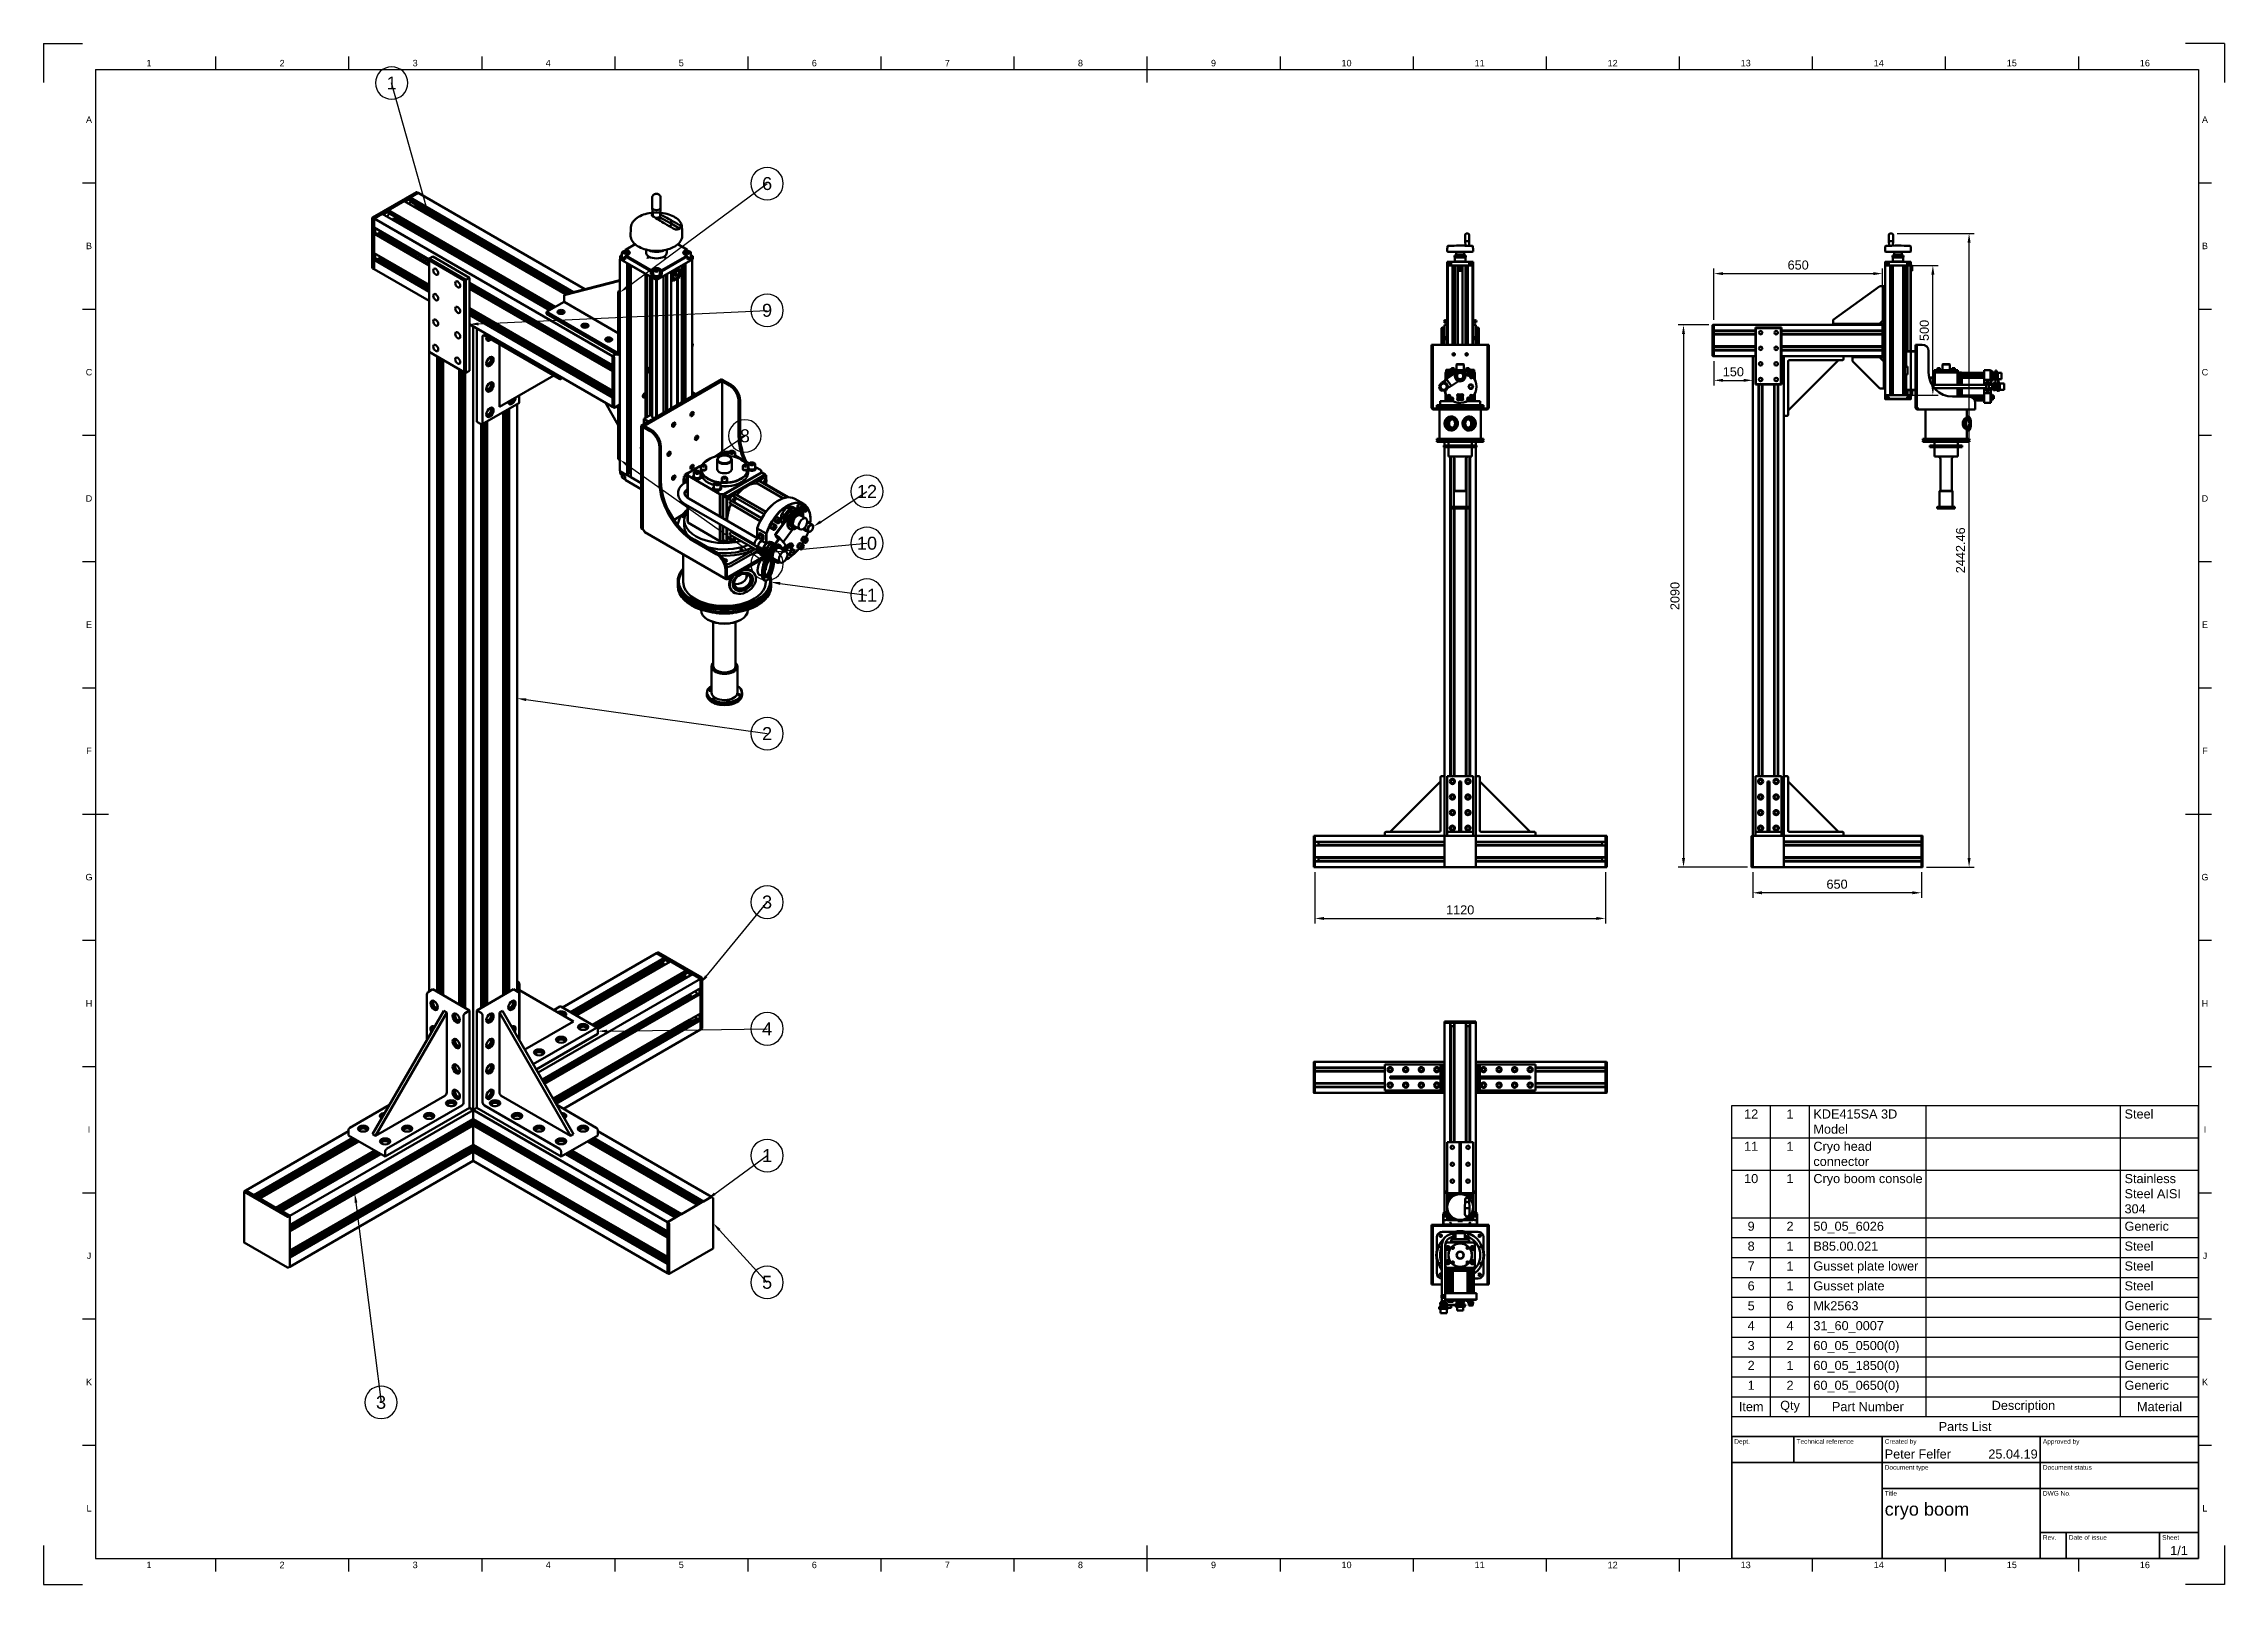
# Model space of a CAD drawing. Header units: millimetres. Extents: x 0 to 841, y 0 to 594.
import ezdxf
from ezdxf import colors
from ezdxf.entities.mleader import LeaderData, LeaderLine
from ezdxf.enums import TextEntityAlignment as Align
from ezdxf.math import Vec2, Vec3

# ---------------------------------------------------------------- set-up
doc = ezdxf.new("R2010")
doc.units = ezdxf.units.MM
doc.header["$LTSCALE"] = 0.75
for name, color, linetype, lineweight in [('Balloons', 7, 'Continuous', 25), ('Border', 7, 'Continuous', 25), ('FD_Dimensions', 7, 'Continuous', 25), ('Parts Lists', 7, 'Continuous', 25), ('TitleBlock', 7, 'Continuous', 35), ('Visible', 7, 'Continuous', 50)]:
    doc.layers.add(name, color=color, linetype=linetype, lineweight=lineweight)
doc.styles.add('FusionTitle', font='')
doc.styles.get("Standard").update_dxf_attribs({"font": 'arial.ttf'})
doc.styles.get('FusionTitle').set_extended_font_data('Arial Unicode MS')
doc.dimstyles.new('Dim-ISO-25', dxfattribs={"dimtxt": 3.5, "dimasz": 3.5, "dimexe": 2, "dimexo": 2, "dimgap": 1.5, "dimtad": 1, "dimzin": 12, "dimdsep": 46, "dimtxsty": 'Standard', "dimcen": 0, "dimazin": 3, "dimtp": 0.1, "dimtm": 0.1, "dimtfac": 0.714, "dimtmove": 0, "dimatfit": 3, "dimfxl": 1, "dimtzin": 12, "dimarcsym": 0})

msp = doc.modelspace()

# ---------------------------------------------------------------- blocks, each defined once
blk = doc.blocks.new('ISO_A1_SHEET')
at = {"layer": 'Border'}
for p, q in [((0, 594), (15, 594)), ((0, 594), (0, 579)), ((66.3125, 589), (66.3125, 584)), ((117.625, 589), (117.625, 584)), ((168.9375, 589), (168.9375, 584)), ((220.25, 589), (220.25, 584)), ((271.5625, 589), (271.5625, 584)), ((322.875, 589), (322.875, 584)), ((374.1875, 589), (374.1875, 584)), ((425.5, 589), (425.5, 579)), ((476.8125, 589), (476.8125, 584)), ((528.125, 589), (528.125, 584)), ((579.4375, 589), (579.4375, 584)), ((630.75, 589), (630.75, 584)), ((682.0625, 589), (682.0625, 584)), ((733.375, 589), (733.375, 584)), ((784.6875, 589), (784.6875, 584)), ((841, 594), (826, 594)), ((841, 594), (841, 579)), ((20, 584), (831, 584)), ((20, 584), (20, 10)), ((831, 584), (831, 10)), ((15, 540.333333), (20, 540.333333)), ((831, 540.333333), (836, 540.333333)), ((15, 491.666666), (20, 491.666666)), ((831, 491.666666), (836, 491.666666)), ((15, 443), (20, 443)), ((831, 443), (836, 443)), ((15, 394.333333), (20, 394.333333)), ((831, 394.333333), (836, 394.333333)), ((15, 345.666667), (20, 345.666667)), ((831, 345.666667), (836, 345.666667)), ((15, 297), (25, 297)), ((826, 297), (836, 297)), ((15, 248.333333), (20, 248.333333)), ((831, 248.333333), (836, 248.333333)), ((15, 199.666667), (20, 199.666667)), ((831, 199.666667), (836, 199.666667)), ((15, 151), (20, 151)), ((831, 151), (836, 151)), ((15, 102.333334), (20, 102.333334)), ((831, 102.333334), (836, 102.333334)), ((15, 53.666667), (20, 53.666667)), ((831, 53.666667), (836, 53.666667)), ((0, 15), (0, 0)), ((20, 10), (831, 10)), ((66.3125, 10), (66.3125, 5)), ((117.625, 10), (117.625, 5)), ((168.9375, 10), (168.9375, 5)), ((220.25, 10), (220.25, 5)), ((271.5625, 10), (271.5625, 5)), ((322.875, 10), (322.875, 5)), ((374.1875, 10), (374.1875, 5)), ((425.5, 15), (425.5, 5)), ((476.8125, 10), (476.8125, 5)), ((528.125, 10), (528.125, 5)), ((579.4375, 10), (579.4375, 5)), ((630.75, 10), (630.75, 5)), ((682.0625, 10), (682.0625, 5)), ((733.375, 10), (733.375, 5)), ((784.6875, 10), (784.6875, 5)), ((841, 15), (841, 0)), ((0, 0), (15, 0)), ((841, 0), (826, 0))]:
    blk.add_line(p, q, dxfattribs=at)
at = {"layer": 'Border', "style": 'FusionTitle'}
for s, p in [('1', (40.65625, 586.5)), ('2', (91.96875, 586.5)), ('3', (143.28125, 586.5)), ('4', (194.59375, 586.5)), ('5', (245.90625, 586.5)), ('6', (297.21875, 586.5)), ('7', (348.53125, 586.5)), ('8', (399.84375, 586.5)), ('9', (451.15625, 586.5)), ('10', (502.46875, 586.5)), ('11', (553.78125, 586.5)), ('12', (605.09375, 586.5)), ('13', (656.40625, 586.5)), ('14', (707.71875, 586.5)), ('15', (759.03125, 586.5)), ('16', (810.34375, 586.5)), ('A', (17.5, 564.666666)), ('A', (833.5, 564.666666)), ('B', (17.5, 516)), ('B', (833.5, 516)), ('C', (17.5, 467.333333)), ('C', (833.5, 467.333333)), ('D', (17.5, 418.666667)), ('D', (833.5, 418.666667)), ('E', (17.5, 370)), ('E', (833.5, 370)), ('F', (17.5, 321.333333)), ('F', (833.5, 321.333333)), ('G', (17.5, 272.666667)), ('G', (833.5, 272.666667)), ('H', (17.5, 224)), ('H', (833.5, 224)), ('I', (17.5, 175.333334)), ('I', (833.5, 175.333334)), ('J', (17.5, 126.666667)), ('J', (833.5, 126.666667)), ('K', (17.5, 78)), ('K', (833.5, 78)), ('L', (17.5, 29.333334)), ('L', (833.5, 29.333334)), ('1', (40.65625, 7.5)), ('2', (91.96875, 7.5)), ('3', (143.28125, 7.5)), ('4', (194.59375, 7.5)), ('5', (245.90625, 7.5)), ('6', (297.21875, 7.5)), ('7', (348.53125, 7.5)), ('8', (399.84375, 7.5)), ('9', (451.15625, 7.5)), ('10', (502.46875, 7.5)), ('11', (553.78125, 7.5)), ('12', (605.09375, 7.5)), ('13', (656.40625, 7.5)), ('14', (707.71875, 7.5)), ('15', (759.03125, 7.5)), ('16', (810.34375, 7.5))]:
    blk.add_text(s, height=2.5, dxfattribs=at).set_placement(p, align=Align.MIDDLE)
blk = doc.blocks.new('ISO_TITLEBLOCK')
at = {"layer": 'TitleBlock'}
for p, q in [((0, 47), (-180, 47)), ((-180, 47), (-180, 0)), ((-156, 37), (-156, 47)), ((-122, 0), (-122, 47)), ((-61, 0), (-61, 47)), ((0, 0), (0, 47)), ((-180, 37), (0, 37)), ((-122, 27), (0, 27)), ((-61, 10), (0, 10)), ((-51, 0), (-51, 10)), ((-15, 0), (-15, 10)), ((-180, 0), (0, 0))]:
    blk.add_line(p, q, dxfattribs=at)
at = {"layer": 'TitleBlock', "style": 'FusionTitle'}
for s, p in [('Dept.', (-179, 46)), ('Technical reference', (-155, 46)), ('Created by', (-121, 46)), ('Approved by', (-60, 46)), ('Document type', (-121, 36)), ('Document status', (-60, 36)), ('Title', (-121, 26)), ('DWG No.', (-60, 26)), ('Rev.', (-60, 9)), ('Date of issue', (-50, 9)), ('Sheet', (-14, 9))]:
    blk.add_text(s, height=1.8, dxfattribs=at).set_placement(p, align=Align.TOP_LEFT)
for tag, p, height in [('TECHNICAL_REFERENCE', (-155, 38.5), 3.5), ('CREATED_BY', (-121, 38.5), 3.5), ('APPROVED_BY', (-60, 38.5), 3.5), ('DEPT', (-179, 38.5), 3.5), ('DOCUMENT_TYPE', (-121, 28.5), 3.5), ('DOCUMENT_STATUS', (-60, 28.5), 3.5), ('TITLE_1', (-121, 16.5), 5), ('TITLE_2', (-121, 9), 5), ('TITLE_3', (-121, 1.5), 5), ('DATE_OF_ISSUE', (-50, 1.5), 3.5)]:
    blk.add_attdef(tag, p, '', height=height, dxfattribs=at)
for tag, p in [('CREATED_DATE', (-62, 38.5)), ('APPROVED_DATE', (-1, 38.5))]:
    blk.add_attdef(tag, text='', height=3.5, dxfattribs=at).set_placement(p, align=Align.RIGHT)
for tag, height, p in [('DRAWING_NUMBER', 5, (-30.5, 16.6)), ('REV', 3.5, (-56, 3.1)), ('SHEET', 3.5, (-7.5, 3.1))]:
    blk.add_attdef(tag, text='', height=height, dxfattribs=at).set_placement(p, align=Align.MIDDLE)
blk = doc.blocks.new('*T7')
at = {"layer": 'Parts Lists', "color": 0, "linetype": 'ByBlock', "lineweight": -2, "transparency": 16777216}
for p, q in [((0, 127.596407), (180, 127.596407)), ((0, 0), (0, 127.596407)), ((15, 7.666667), (15, 127.596407)), ((30, 7.666667), (30, 127.596407)), ((75, 7.666667), (75, 127.596407)), ((150, 7.666667), (150, 127.596407)), ((180, 0), (180, 127.596407)), ((0, 115.146089), (180, 115.146089)), ((0, 102.695771), (180, 102.695771)), ((0, 84.333333), (180, 84.333333)), ((0, 76.666667), (180, 76.666667)), ((0, 69), (180, 69)), ((0, 61.333333), (180, 61.333333)), ((0, 53.666667), (180, 53.666667)), ((0, 46), (180, 46)), ((0, 38.333333), (180, 38.333333)), ((0, 30.666667), (180, 30.666667)), ((0, 23), (180, 23)), ((0, 15.333333), (180, 15.333333)), ((0, 7.666667), (180, 7.666667)), ((0, 0), (180, 0))]:
    blk.add_line(p, q, dxfattribs=at)
at = {"layer": 'Parts Lists', "color": 0, "transparency": 16777216, "char_height": 3.5}
for s, insert, width, attachment_point in [('Steel', (151.5, 126.096407), 27, 1), ('12', (7.5, 126.096407), 12, 2), ('1', (22.5, 126.096407), 12, 2), ('KDE415SA 3D Model', (31.5, 126.096407), 42, 1), ('11', (7.5, 113.646089), 12, 2), ('1', (22.5, 113.646089), 12, 2), ('Cryo head connector', (31.5, 113.646089), 42, 1), ('10', (7.5, 101.195771), 12, 2), ('1', (22.5, 101.195771), 12, 2), ('Cryo boom console', (31.5, 101.195771), 42, 1), ('Stainless Steel AISI 304', (151.5, 101.195771), 27, 1), ('9', (7.5, 82.833333), 12, 2), ('2', (22.5, 82.833333), 12, 2), ('50_05_6026', (31.5, 82.833333), 42, 1), ('Generic', (151.5, 82.833333), 27, 1), ('8', (7.5, 75.166667), 12, 2), ('7', (7.5, 67.5), 12, 2), ('1', (22.5, 75.166667), 12, 2), ('1', (22.5, 67.5), 12, 2), ('Gusset plate lower', (31.5, 67.5), 42, 1), ('B85.00.021', (31.5, 75.166667), 42, 1), ('Steel', (151.5, 75.166667), 27, 1), ('Steel', (151.5, 67.5), 27, 1), ('6', (7.5, 59.833333), 12, 2), ('1', (22.5, 59.833333), 12, 2), ('Gusset plate', (31.5, 59.833333), 42, 1), ('Steel', (151.5, 59.833333), 27, 1), ('5', (7.5, 52.166667), 12, 2), ('6', (22.5, 52.166667), 12, 2), ('Mk2563', (31.5, 52.166667), 42, 1), ('Generic', (151.5, 52.166667), 27, 1), ('4', (7.5, 44.5), 12, 2), ('4', (22.5, 44.5), 12, 2), ('31_60_0007', (31.5, 44.5), 42, 1), ('Generic', (151.5, 44.5), 27, 1), ('3', (7.5, 36.833333), 12, 2), ('2', (22.5, 36.833333), 12, 2), ('60_05_0500(0)', (31.5, 36.833333), 42, 1), ('Generic', (151.5, 36.833333), 27, 1), ('2', (7.5, 29.166667), 12, 2), ('1', (22.5, 29.166667), 12, 2), ('60_05_1850(0)', (31.5, 29.166667), 42, 1), ('Generic', (151.5, 29.166667), 27, 1), ('1', (7.5, 21.5), 12, 2), ('2', (22.5, 21.5), 12, 2), ('60_05_0650(0)', (31.5, 21.5), 42, 1), ('Generic', (151.5, 21.5), 27, 1), ('Item', (7.5, 11.5), 12, 5), ('Qty', (22.5, 11.5), 12, 5), ('Part Number', (52.5, 11.5), 42, 5), ('Description', (112.5, 11.5), 72, 5), ('Material', (165, 11.5), 27, 5), ('Parts List', (90, 3.833333), 177, 5)]:
    blk.add_mtext(s, dxfattribs=dict(at, insert=insert, width=width, attachment_point=attachment_point))
blk = doc.blocks.new('*B9')
at = {"transparency": 16777216}
for start, end in [(90, 270), (270, 90)]:
    blk.add_arc((0, 0), 6.25, start, end, dxfattribs=at)
at = {"transparency": 16777216, "insert": (0, 0), "char_height": 5, "attachment_point": 5}
blk.add_mtext('5', dxfattribs=at)
blk = doc.blocks.new('*B10')
at = {"transparency": 16777216}
for start, end in [(90, 270), (270, 90)]:
    blk.add_arc((0, 0), 6.25, start, end, dxfattribs=at)
at = {"transparency": 16777216, "insert": (0, 0), "char_height": 5, "attachment_point": 5}
blk.add_mtext('1', dxfattribs=at)
blk = doc.blocks.new('*B11')
at = {"transparency": 16777216}
for start, end in [(90, 270), (270, 90)]:
    blk.add_arc((0, 0), 6.25, start, end, dxfattribs=at)
at = {"transparency": 16777216, "insert": (0, 0), "char_height": 5, "attachment_point": 5}
blk.add_mtext('4', dxfattribs=at)
blk = doc.blocks.new('*B12')
at = {"transparency": 16777216}
for start, end in [(90, 270), (270, 90)]:
    blk.add_arc((0, 0), 6.25, start, end, dxfattribs=at)
at = {"transparency": 16777216, "insert": (0, 0), "char_height": 5, "attachment_point": 5}
blk.add_mtext('3', dxfattribs=at)
blk = doc.blocks.new('*B13')
at = {"transparency": 16777216}
for start, end in [(90, 270), (270, 90)]:
    blk.add_arc((0, 0), 6.25, start, end, dxfattribs=at)
at = {"transparency": 16777216, "insert": (0, 0), "char_height": 5, "attachment_point": 5}
blk.add_mtext('2', dxfattribs=at)
blk = doc.blocks.new('*B14')
at = {"transparency": 16777216}
for start, end in [(90, 270), (270, 90)]:
    blk.add_arc((0, 0), 6.25, start, end, dxfattribs=at)
at = {"transparency": 16777216, "insert": (0, 0), "char_height": 5, "attachment_point": 5}
blk.add_mtext('8', dxfattribs=at)
blk = doc.blocks.new('*B15')
at = {"transparency": 16777216}
for start, end in [(90, 270), (270, 90)]:
    blk.add_arc((0, 0), 6.25, start, end, dxfattribs=at)
at = {"transparency": 16777216, "insert": (0, 0), "char_height": 5, "attachment_point": 5}
blk.add_mtext('7', dxfattribs=at)
blk = doc.blocks.new('*B16')
at = {"transparency": 16777216}
for start, end in [(90, 270), (270, 90)]:
    blk.add_arc((0, 0), 6.25, start, end, dxfattribs=at)
at = {"transparency": 16777216, "insert": (0, 0), "char_height": 5, "attachment_point": 5}
blk.add_mtext('9', dxfattribs=at)
blk = doc.blocks.new('*B17')
at = {"transparency": 16777216}
for start, end in [(90, 270), (270, 90)]:
    blk.add_arc((0, 0), 6.25, start, end, dxfattribs=at)
at = {"transparency": 16777216, "insert": (0, 0), "char_height": 5, "attachment_point": 5}
blk.add_mtext('6', dxfattribs=at)
blk = doc.blocks.new('*D30')
at = {"layer": 'Defpoints', "color": 0, "transparency": 16777216}
for p in [(490.287611, 276.526111), (602.287611, 276.526133), (602.287611, 256.727143)]:
    blk.add_point(p, dxfattribs=at)
at = {"layer": 'FD_Dimensions', "lineweight": -2, "transparency": 16777216}
for p, q in [((490.287611, 274.526111), (490.287611, 254.727143)), ((602.287611, 274.526133), (602.287611, 254.727143)), ((493.787611, 256.727143), (598.787611, 256.727143))]:
    blk.add_line(p, q, dxfattribs=at)
at = {"layer": 'FD_Dimensions', "transparency": 16777216}
for points in [[(493.787611, 257.310477), (493.787611, 256.14381), (490.287611, 256.727143)], [(598.787611, 257.310477), (598.787611, 256.14381), (602.287611, 256.727143)]]:
    blk.add_solid(points, dxfattribs=at)
at = {"layer": 'FD_Dimensions', "color": 0, "transparency": 16777216, "insert": (546.287611, 260.014149), "char_height": 3.5, "attachment_point": 5}
blk.add_mtext('1120', dxfattribs=at)
blk = doc.blocks.new('*D31')
at = {"layer": 'Defpoints', "color": 0, "transparency": 16777216}
for p in [(659.131682, 276.526111), (724.131682, 276.536469), (659.133259, 266.626616)]:
    blk.add_point(p, dxfattribs=at)
at = {"layer": 'FD_Dimensions', "lineweight": -2, "transparency": 16777216}
for p, q in [((659.132, 274.526111), (659.133578, 264.626616)), ((724.132, 274.536469), (724.133578, 264.636974)), ((720.633259, 266.636416), (662.633259, 266.627174))]:
    blk.add_line(p, q, dxfattribs=at)
at = {"layer": 'FD_Dimensions', "transparency": 16777216}
for points in [[(662.633166, 267.210507), (662.633352, 266.043841), (659.133259, 266.626616)], [(720.633166, 267.219749), (720.633352, 266.053083), (724.133259, 266.636974)]]:
    blk.add_solid(points, dxfattribs=at)
at = {"layer": 'FD_Dimensions', "color": 0, "transparency": 16777216, "insert": (691.632735, 269.9188), "char_height": 3.5, "attachment_point": 5, "rotation": 0.009110029}
blk.add_mtext('650', dxfattribs=at)
blk = doc.blocks.new('*D32')
at = {"layer": 'Defpoints', "color": 0, "transparency": 16777216}
for p in [(644.131682, 485.536469), (632.418271, 276.536469), (659.131682, 276.536469)]:
    blk.add_point(p, dxfattribs=at)
at = {"layer": 'FD_Dimensions', "lineweight": -2, "transparency": 16777216}
for p, q in [((642.131682, 485.536469), (630.418271, 485.536469)), ((632.418271, 482.036469), (632.418271, 280.036469)), ((657.131682, 276.536469), (630.418271, 276.536469))]:
    blk.add_line(p, q, dxfattribs=at)
at = {"layer": 'FD_Dimensions', "transparency": 16777216}
for points in [[(631.834938, 482.036469), (633.001605, 482.036469), (632.418271, 485.536469)], [(631.834938, 280.036469), (633.001605, 280.036469), (632.418271, 276.536469)]]:
    blk.add_solid(points, dxfattribs=at)
at = {"layer": 'FD_Dimensions', "color": 0, "transparency": 16777216, "insert": (629.131266, 381.036469), "char_height": 3.5, "attachment_point": 5, "rotation": 90}
blk.add_mtext('2090', dxfattribs=at)
blk = doc.blocks.new('*D33')
at = {"layer": 'Defpoints', "color": 0, "transparency": 16777216}
for p in [(712.843687, 520.782487), (742.542172, 520.782487), (724.131682, 276.536469)]:
    blk.add_point(p, dxfattribs=at)
at = {"layer": 'FD_Dimensions', "lineweight": -2, "transparency": 16777216}
for p, q in [((714.843687, 520.782487), (744.542172, 520.782487)), ((742.542172, 280.036469), (742.542172, 517.282487)), ((726.131682, 276.536469), (744.542172, 276.536469))]:
    blk.add_line(p, q, dxfattribs=at)
at = {"layer": 'FD_Dimensions', "transparency": 16777216}
for points in [[(741.958839, 517.282487), (743.125505, 517.282487), (742.542172, 520.782487)], [(741.958839, 280.036469), (743.125505, 280.036469), (742.542172, 276.536469)]]:
    blk.add_solid(points, dxfattribs=at)
at = {"layer": 'FD_Dimensions', "color": 0, "transparency": 16777216, "insert": (739.255167, 398.659478), "char_height": 3.5, "attachment_point": 5, "rotation": 90}
blk.add_mtext('2442.46', dxfattribs=at)
blk = doc.blocks.new('*D34')
at = {"layer": 'Defpoints', "color": 0, "transparency": 16777216}
for p in [(644.131682, 473.536469), (659.131682, 464.190653), (659.131682, 464.190653)]:
    blk.add_point(p, dxfattribs=at)
at = {"layer": 'FD_Dimensions', "lineweight": -2, "transparency": 16777216}
for p, q in [((644.131682, 471.536469), (644.131682, 462.190653)), ((647.631682, 464.190653), (655.631682, 464.190653))]:
    blk.add_line(p, q, dxfattribs=at)
at = {"layer": 'FD_Dimensions', "transparency": 16777216}
for points in [[(647.631682, 464.773986), (647.631682, 463.607319), (644.131682, 464.190653)], [(655.631682, 464.773986), (655.631682, 463.607319), (659.131682, 464.190653)]]:
    blk.add_solid(points, dxfattribs=at)
at = {"layer": 'FD_Dimensions', "color": 0, "transparency": 16777216, "insert": (651.631682, 467.477658), "char_height": 3.5, "attachment_point": 5}
blk.add_mtext('150', dxfattribs=at)
blk = doc.blocks.new('*D35')
at = {"layer": 'Defpoints', "color": 0, "transparency": 16777216}
for p in [(717.331682, 508.436469), (728.572654, 508.436469), (717.331682, 458.436469)]:
    blk.add_point(p, dxfattribs=at)
at = {"layer": 'FD_Dimensions', "lineweight": -2, "transparency": 16777216}
for p, q in [((719.331682, 508.436469), (730.572654, 508.436469)), ((728.572654, 461.936469), (728.572654, 504.936469)), ((719.331682, 458.436469), (730.572654, 458.436469))]:
    blk.add_line(p, q, dxfattribs=at)
at = {"layer": 'FD_Dimensions', "transparency": 16777216}
for points in [[(727.98932, 504.936469), (729.155987, 504.936469), (728.572654, 508.436469)], [(727.98932, 461.936469), (729.155987, 461.936469), (728.572654, 458.436469)]]:
    blk.add_solid(points, dxfattribs=at)
at = {"layer": 'FD_Dimensions', "color": 0, "transparency": 16777216, "insert": (725.285648, 483.436469), "char_height": 3.5, "attachment_point": 5, "rotation": 90}
blk.add_mtext('500', dxfattribs=at)
blk = doc.blocks.new('*D36')
at = {"layer": 'Defpoints', "color": 0, "transparency": 16777216}
for p in [(709.131682, 505.335459), (644.131682, 485.536469), (709.131682, 485.536469)]:
    blk.add_point(p, dxfattribs=at)
at = {"layer": 'FD_Dimensions', "lineweight": -2, "transparency": 16777216}
for p, q in [((644.131682, 487.536469), (644.131682, 507.335459)), ((647.631682, 505.335459), (705.631682, 505.335459)), ((709.131682, 487.536469), (709.131682, 507.335459))]:
    blk.add_line(p, q, dxfattribs=at)
at = {"layer": 'FD_Dimensions', "transparency": 16777216}
for points in [[(647.631682, 505.918792), (647.631682, 504.752125), (644.131682, 505.335459)], [(705.631682, 505.918792), (705.631682, 504.752125), (709.131682, 505.335459)]]:
    blk.add_solid(points, dxfattribs=at)
at = {"layer": 'FD_Dimensions', "color": 0, "transparency": 16777216, "insert": (676.631682, 508.622464), "char_height": 3.5, "attachment_point": 5}
blk.add_mtext('650', dxfattribs=at)
blk = doc.blocks.new('*B25')
at = {"transparency": 16777216}
for start, end in [(90, 270), (270, 90)]:
    blk.add_arc((0, 0), 6.25, start, end, dxfattribs=at)
at = {"transparency": 16777216, "insert": (0, 0), "char_height": 5, "attachment_point": 5}
blk.add_mtext('1', dxfattribs=at)
blk = doc.blocks.new('*B26')
at = {"transparency": 16777216}
for start, end in [(90, 270), (270, 90)]:
    blk.add_arc((0, 0), 6.25, start, end, dxfattribs=at)
at = {"transparency": 16777216, "insert": (0, 0), "char_height": 5, "attachment_point": 5}
blk.add_mtext('3', dxfattribs=at)
blk = doc.blocks.new('*B27')
at = {"transparency": 16777216}
for start, end in [(90, 270), (270, 90)]:
    blk.add_arc((0, 0), 6.25, start, end, dxfattribs=at)
at = {"transparency": 16777216, "insert": (0, 0), "char_height": 5, "attachment_point": 5}
blk.add_mtext('11', dxfattribs=at)
blk = doc.blocks.new('*B28')
at = {"transparency": 16777216}
for start, end in [(90, 270), (270, 90)]:
    blk.add_arc((0, 0), 6.25, start, end, dxfattribs=at)
at = {"transparency": 16777216, "insert": (0, 0), "char_height": 5, "attachment_point": 5}
blk.add_mtext('10', dxfattribs=at)
blk = doc.blocks.new('*B29')
at = {"transparency": 16777216}
for start, end in [(90, 270), (270, 90)]:
    blk.add_arc((0, 0), 6.25, start, end, dxfattribs=at)
at = {"transparency": 16777216, "insert": (0, 0), "char_height": 5, "attachment_point": 5}
blk.add_mtext('12', dxfattribs=at)

# ---------------------------------------------------------------- dimensions: what is measured, and where the dimension line sits
at = {"layer": 'FD_Dimensions'}
for base, p1, p2, angle, picture, middle in [((742.5422, 520.7825), (724.1317, 276.5365), (712.8437, 520.7825), 90, '*D33', (739.2552, 398.6595)), ((632.4183, 276.5365), (644.1317, 485.5365), (659.1317, 276.5365), 90, '*D32', (629.1313, 381.0365)), ((659.1317, 464.1907), (644.1317, 473.5365), (659.1317, 464.1907), 180, '*D34', (651.6317, 467.4777))]:
    dim = msp.add_linear_dim(base=base, p1=p1, p2=p2, angle=angle, dimstyle='Dim-ISO-25', override={"dimlfac": 10, "dimclrd": 256, "dimclre": 256}, dxfattribs=at)
    dim.commit()
    dim.dimension.update_dxf_attribs({"geometry": picture, "text_midpoint": middle})
for p1, p2, distance, picture, middle in [((644.1317, 485.5365), (709.1317, 485.5365), 19.799, '*D36', (676.6317, 508.6225)), ((717.3317, 458.4365), (717.3317, 508.4365), -11.241, '*D35', (725.2856, 483.4365)), ((490.2876, 276.5261), (602.2876, 276.5261), -19.799, '*D30', (546.2876, 260.0141)), ((724.1317, 276.5365), (659.1317, 276.5261), 9.8995, '*D31', (691.6327, 269.9188))]:
    dim = msp.add_aligned_dim(p1=p1, p2=p2, distance=distance, dimstyle='Dim-ISO-25', override={"dimlfac": 10, "dimclrd": 256, "dimclre": 256}, dxfattribs=at)
    dim.commit()
    dim.dimension.update_dxf_attribs({"geometry": picture, "text_midpoint": middle})

# ---------------------------------------------------------------- linework, layer by layer
at = {"layer": 'Visible', "extrusion": (-0.707107, -0.408248, 0.57735)}
for p, q in [((143.7468, 536.7678), (126.7762, 526.9698)), ((144.4124, 536.4312), (127.4419, 526.6333)), ((139.0314, 533.3245), (132.823, 529.7401)), ((139.0314, 533.3245), (201.2568, 497.3986)), ((139.4556, 533.0795), (141.1668, 534.0675)), ((140.9774, 532.2825), (141.4426, 533.0883)), ((141.3082, 534.639), (141.1668, 534.3941)), ((141.1668, 534.3941), (141.1668, 533.7409)), ((141.1668, 534.3941), (204.015, 498.1087)), ((141.1668, 533.7409), (203.2318, 497.9077)), ((144.4124, 536.4312), (141.3082, 534.639)), ((141.3082, 534.639), (204.4066, 498.2092)), ((141.4426, 533.0883), (143.4343, 531.9383)), ((141.7679, 533.3939), (141.7679, 532.9005)), ((143.423, 531.6194), (143.0987, 531.0578)), ((143.2387, 530.8954), (143.2881, 530.9239)), ((143.2881, 530.9239), (143.5225, 531.3299)), ((143.2881, 530.924), (201.3226, 497.4178)), ((143.5584, 531.4211), (202.1058, 497.6188)), ((143.5639, 531.4693), (143.5639, 531.7008)), ((143.8468, 536.7578), (144.4124, 536.4312)), ((144.4124, 536.4312), (208.7048, 499.3121)), ((234.718, 530.7264), (234.718, 534.7466)), ((234.9044, 527.8057), (234.719, 530.6922)), ((237.7273, 527.7398), (237.9169, 530.6922)), ((237.918, 530.7264), (237.918, 534.7466)), ((126.7348, 526.8782), (126.7348, 507.6089)), ((127.4419, 526.6333), (126.8762, 526.9599)), ((130.5461, 528.4255), (127.4419, 526.6333)), ((127.4419, 507.0374), (127.4419, 526.6333)), ((127.4419, 526.6333), (127.4419, 523.0489)), ((127.4419, 526.6333), (219.3658, 473.561)), ((127.4419, 523.0489), (148.6697, 510.793)), ((127.8661, 520.828), (127.8661, 522.8039)), ((129.846, 521.6037), (129.5632, 521.1138)), ((129.846, 521.6608), (129.846, 521.6037)), ((129.846, 521.6037), (148.6697, 510.7358)), ((130.5461, 528.4255), (195.0342, 491.1933)), ((130.9703, 528.1806), (132.6815, 529.1685)), ((132.4629, 527.3188), (132.5335, 527.3596)), ((132.6335, 527.4652), (133.0987, 528.2709)), ((132.823, 529.7401), (132.6815, 529.4951)), ((132.6815, 529.4951), (132.6815, 528.8419)), ((132.6815, 529.4951), (197.0283, 492.3445)), ((132.6815, 528.8419), (196.4626, 492.0179)), ((132.823, 529.7401), (197.3111, 492.5078)), ((133.0987, 528.2709), (133.2826, 528.1648)), ((133.2826, 528.4949), (133.2826, 527.9362)), ((134.6549, 526.1349), (134.5842, 526.0941)), ((134.7534, 525.9964), (134.8736, 526.0658)), ((135.0791, 526.8021), (134.7549, 526.2405)), ((134.8029, 526.025), (195.0837, 491.2218)), ((135.1211, 526.4945), (195.6494, 491.5484)), ((234.5691, 527.9255), (234.5691, 527.9856)), ((236.8372, 526.3), (236.8372, 526.8686)), ((237.2537, 527.0403), (237.2537, 526.048)), ((237.475, 525.9136), (237.475, 527.2111)), ((241.9891, 524.6388), (237.475, 527.0692)), ((237.475, 527.0605), (241.9889, 524.6388)), ((241.9889, 524.6388), (245.2416, 522.7608)), ((241.9891, 524.6388), (241.9891, 525.9436)), ((245.2416, 522.761), (241.9891, 524.6388)), ((127.4419, 520.3859), (127.4419, 513.2509)), ((127.4419, 513.2509), (148.6697, 500.995)), ((127.5833, 520.6647), (127.4626, 520.4556)), ((128.149, 520.9913), (127.5833, 520.6647)), ((127.5833, 520.6647), (148.6697, 508.4904)), ((128.149, 520.9913), (148.6697, 509.1436)), ((129.5632, 521.1138), (128.75, 520.6443)), ((129.5632, 521.1138), (148.6697, 510.0826)), ((223.0155, 513.2427), (223.0155, 512.067)), ((223.6463, 513.4769), (224.1362, 513.7598)), ((223.8256, 513.0905), (223.6463, 513.4769)), ((224.4948, 512.987), (223.8256, 513.0905)), ((224.1362, 513.7598), (224.8054, 513.6562)), ((224.1362, 513.1066), (224.1362, 513.7598)), ((224.3155, 514.4675), (224.5984, 514.6308)), ((224.3155, 514.0609), (224.3155, 514.4675)), ((224.3155, 514.4675), (225.3762, 513.8551)), ((224.9847, 513.2699), (224.4948, 512.987)), ((224.5984, 514.6308), (228.1129, 516.6599)), ((225.5176, 514.1001), (224.5984, 514.6308)), ((224.8054, 513.6562), (224.9847, 513.2699)), ((224.8054, 513.6562), (224.8054, 513.1663)), ((225.6155, 513.2427), (225.6155, 512.8107)), ((232.3363, 514.5716), (232.3363, 513.4959)), ((240.3363, 514.5716), (240.3363, 513.4959)), ((244.5598, 516.6599), (248.0743, 514.6308)), ((247.0571, 513.2427), (247.0571, 512.8107)), ((248.0743, 514.6308), (247.1551, 514.1001)), ((247.2965, 513.8551), (248.3571, 514.4675)), ((247.6879, 513.4769), (248.1778, 513.7598)), ((247.8672, 513.0905), (247.6879, 513.4769)), ((248.5365, 512.987), (247.8672, 513.0905)), ((248.0743, 514.6308), (248.3571, 514.4675)), ((248.1778, 513.7598), (248.847, 513.6562)), ((248.1778, 513.1066), (248.1778, 513.7598)), ((248.3571, 514.4675), (248.3571, 514.0609)), ((249.0264, 513.2699), (248.5365, 512.987)), ((248.847, 513.6562), (249.0264, 513.2699)), ((248.847, 513.1663), (248.847, 513.6562)), ((249.6571, 513.2427), (249.6571, 512.067)), ((126.8762, 507.364), (127.4419, 507.0374)), ((127.5833, 510.8667), (127.4419, 510.6218)), ((127.4419, 510.6218), (127.4419, 507.0374)), ((127.4419, 510.6218), (148.6697, 498.3659)), ((127.4419, 507.0374), (148.6697, 494.7815)), ((128.149, 511.1933), (127.5833, 510.8667)), ((127.5833, 510.8667), (148.6697, 498.6925)), ((127.8661, 511.03), (127.8661, 513.006)), ((128.149, 511.1933), (148.6697, 499.3457)), ((129.5632, 511.3158), (128.75, 510.8463)), ((129.7753, 511.9037), (129.3723, 511.2056)), ((129.846, 511.8057), (129.5632, 511.3158)), ((129.5632, 511.3158), (148.6697, 500.2847)), ((129.846, 511.8629), (129.846, 511.8057)), ((129.846, 511.8057), (148.6697, 500.9379)), ((150.0839, 511.9279), (148.6697, 511.1114)), ((148.6697, 511.1114), (162.8119, 502.9464)), ((148.6697, 510.4582), (148.6697, 511.1114)), ((162.2462, 502.6198), (148.6697, 510.4582)), ((148.6697, 475.1855), (148.6697, 510.4582)), ((164.2261, 503.7629), (150.0839, 511.9279)), ((222.277, 510.9566), (222.277, 429.3069)), ((222.3356, 512.018), (223.0155, 512.4105)), ((222.3356, 511.8547), (222.3356, 512.018)), ((224.3155, 510.7116), (222.3356, 511.8547)), ((222.3356, 510.8749), (222.3356, 511.8547)), ((225.0155, 509.3276), (222.3356, 510.8749)), ((222.3356, 510.8749), (236.1949, 502.8732)), ((223.0155, 512.067), (223.0155, 511.9364)), ((224.5984, 512.1813), (224.3155, 512.018)), ((224.3155, 512.018), (234.215, 506.3025)), ((224.3155, 512.018), (224.3155, 510.7116)), ((224.5984, 512.1813), (225.5176, 512.712)), ((234.215, 506.6291), (224.5984, 512.1813)), ((225.0155, 427.678), (225.0155, 509.3276)), ((225.5812, 428.0046), (225.5812, 509.001)), ((225.6954, 428.9605), (225.6954, 508.9351)), ((226.1883, 428.9605), (226.1883, 508.6506)), ((232.0866, 505.2452), (226.4439, 508.503)), ((226.4439, 508.503), (226.4439, 426.8533)), ((232.0866, 459.3627), (232.0866, 505.2452)), ((232.6523, 468.1252), (232.6523, 504.9186)), ((232.7584, 511.3893), (233.5435, 511.8426)), ((232.8432, 511.3403), (232.7584, 511.3893)), ((233.6307, 511.7949), (232.8432, 511.3403)), ((235.1342, 507.1598), (234.215, 506.6291)), ((234.215, 506.3025), (235.2757, 506.9149)), ((234.215, 506.3025), (234.215, 506.6291)), ((234.215, 504.9961), (234.215, 506.3025)), ((235.0363, 505.4703), (234.215, 504.9961)), ((236.1949, 503.853), (234.215, 504.9961)), ((235.0363, 506.3025), (235.0363, 505.1268)), ((235.0363, 505.1268), (235.0363, 504.9961)), ((235.6671, 506.3296), (235.8464, 506.716)), ((236.157, 506.0468), (235.6671, 506.3296)), ((235.8464, 506.716), (236.5156, 506.8195)), ((235.8464, 506.716), (235.8464, 506.2261)), ((236.8262, 506.1503), (236.157, 506.0468)), ((236.4777, 502.8732), (250.337, 510.8749)), ((238.4576, 504.9961), (236.4777, 503.853)), ((236.5156, 506.8195), (237.0055, 506.5367)), ((236.5156, 506.1663), (236.5156, 506.8195)), ((237.0055, 506.5367), (236.8262, 506.1503)), ((237.397, 506.9149), (238.4576, 506.3025)), ((238.4576, 506.6291), (237.5384, 507.1598)), ((237.6363, 506.3025), (237.6363, 505.1268)), ((238.4576, 504.9961), (237.6363, 505.4703)), ((237.6363, 505.1268), (237.6363, 504.9961)), ((248.0743, 512.1813), (238.4576, 506.6291)), ((238.4576, 506.3025), (248.3571, 512.018)), ((238.4576, 506.6291), (238.4576, 506.3025)), ((238.4576, 506.3025), (238.4576, 504.9961)), ((239.8294, 511.3403), (239.042, 511.7949)), ((239.1292, 511.8426), (239.9143, 511.3893)), ((239.9143, 511.3893), (239.8294, 511.3403)), ((240.0204, 452.1729), (240.0204, 504.9186)), ((240.4446, 452.4178), (240.4446, 505.1635)), ((241.9932, 453.3119), (241.9932, 506.0576)), ((242.0922, 502.8977), (242.0922, 506.1147)), ((242.1346, 506.1392), (242.7286, 505.7963)), ((242.7286, 505.7963), (245.2742, 507.266)), ((242.7286, 502.5303), (242.7286, 505.7963)), ((243.6337, 504.9379), (243.9872, 505.3777)), ((243.6337, 504.8966), (243.8458, 505.1605)), ((243.6337, 504.4665), (243.6337, 504.9379)), ((243.9872, 504.4349), (243.6337, 504.639)), ((243.8458, 505.1605), (243.8458, 505.2018)), ((244.3408, 504.8747), (243.8458, 505.1605)), ((243.9872, 505.3777), (244.3408, 505.3461)), ((244.3408, 504.8747), (243.9872, 504.4349)), ((244.3408, 505.3461), (244.3408, 504.8747)), ((244.6802, 507.6089), (245.2742, 507.266)), ((244.7872, 506.292), (244.7307, 506.3246)), ((245.2742, 507.266), (245.2742, 504)), ((246.0873, 508.4213), (246.0873, 455.6757)), ((246.4844, 455.9049), (246.4844, 508.6506)), ((246.9772, 456.1894), (246.9772, 508.9351)), ((247.0914, 456.2554), (247.0914, 509.001)), ((247.1551, 512.712), (248.0743, 512.1813)), ((247.5157, 456.5003), (247.5157, 509.246)), ((248.3571, 512.018), (248.0743, 512.1813)), ((248.3571, 510.7116), (248.3571, 512.018)), ((250.337, 511.8547), (248.3571, 510.7116)), ((249.6571, 512.4105), (250.337, 512.018)), ((249.6571, 512.067), (249.6571, 511.9364)), ((250.0542, 510.7116), (250.0542, 457.9659)), ((250.337, 512.018), (250.337, 511.8547)), ((250.337, 511.8547), (250.337, 510.8749)), ((162.8119, 502.9464), (162.2462, 502.6198)), ((162.2462, 467.3472), (162.2462, 502.6198)), ((162.8119, 502.9464), (164.2261, 503.7629)), ((162.8119, 467.0206), (162.8119, 502.9464)), ((164.2261, 467.8371), (164.2261, 503.7629)), ((164.2261, 501.8115), (219.3658, 469.9766)), ((164.2261, 501.7543), (219.3658, 469.9194)), ((164.2261, 501.1012), (219.3658, 469.2662)), ((164.2261, 500.1622), (219.3658, 468.3273)), ((164.2261, 499.509), (219.3658, 467.6741)), ((222.277, 502.6133), (200.6981, 497.0761)), ((201.2638, 497.4027), (200.6981, 497.0761)), ((200.6981, 497.0761), (200.6981, 494.4633)), ((201.2638, 497.4027), (222.277, 502.7947)), ((221.6285, 498.3825), (222.277, 498.7569)), ((222.1942, 498.0559), (221.6285, 498.3825)), ((221.6285, 475.194), (221.6285, 498.3825)), ((222.277, 498.1037), (222.1942, 498.0559)), ((222.1942, 474.8674), (222.1942, 498.0559)), ((233.7907, 469.0811), (233.7907, 504.2613)), ((234.3564, 451.0257), (234.3564, 503.9347)), ((234.6393, 450.0459), (234.6393, 503.7714)), ((236.4777, 503.853), (236.1949, 503.853)), ((236.1949, 503.853), (236.1949, 502.8732)), ((236.1949, 502.8732), (236.1949, 449.9643)), ((236.1949, 502.8732), (236.4777, 502.8732)), ((236.4777, 502.8732), (236.4777, 503.853)), ((236.4777, 450.1276), (236.4777, 502.8732)), ((239.0163, 504.3389), (239.0163, 451.5932)), ((242.0922, 502.8977), (242.7286, 502.5303)), ((245.2742, 504), (242.7286, 502.5303)), ((243.1872, 503.5207), (243.1307, 503.5533)), ((243.9872, 504.4349), (243.6337, 504.4665)), ((244.3549, 503.4693), (244.3549, 454.6754)), ((244.3973, 454.6999), (244.3973, 503.4938)), ((244.5388, 503.5754), (244.5388, 454.7816)), ((148.6551, 494.7899), (148.6697, 494.7815)), ((148.6551, 228.5951), (148.6551, 494.7899)), ((164.2261, 492.0135), (219.3658, 460.1786)), ((164.2261, 491.9564), (219.3658, 460.1215)), ((164.2261, 491.3032), (219.3658, 459.4683)), ((164.2261, 490.3642), (219.3658, 458.5293)), ((164.2261, 489.711), (219.3658, 457.8761)), ((164.2261, 489.3844), (219.3658, 457.5495)), ((200.6981, 494.4633), (193.9099, 490.5441)), ((193.9099, 490.5441), (221.0628, 474.8674)), ((193.9099, 489.8909), (193.9099, 490.5441)), ((221.0628, 474.2142), (193.9099, 489.8909)), ((198.9472, 490.5834), (200.2049, 489.8573)), ((199.9991, 490.6293), (200.7662, 490.1864)), ((200.6981, 494.4633), (221.6285, 482.3792)), ((164.2261, 485.8), (219.3658, 453.9651)), ((164.2261, 485.8), (165.6257, 484.992)), ((165.6257, 182.8882), (165.6257, 484.992)), ((167.0399, 484.1755), (167.0399, 448.2496)), ((169.3026, 447.5964), (169.3026, 481.0728)), ((170.0097, 481.481), (199.0011, 464.7428)), ((208.1396, 485.2762), (209.3973, 484.5501)), ((209.1914, 485.3221), (209.9586, 484.8792)), ((217.332, 479.969), (218.5897, 479.2428)), ((218.3838, 480.0149), (219.151, 479.572)), ((148.6697, 475.1855), (162.2462, 467.3472)), ((151.7593, 228.4528), (151.7593, 473.4018)), ((152.0421, 228.2895), (152.0421, 473.2385)), ((152.6078, 227.9629), (152.6078, 472.9119)), ((153.421, 227.4934), (153.421, 472.4424)), ((153.9867, 227.1668), (153.9867, 472.1158)), ((154.0362, 227.1383), (154.0362, 472.0872)), ((175.808, 453.9651), (175.808, 478.1334)), ((220.78, 474.3775), (219.3658, 473.561)), ((220.78, 474.3775), (219.3658, 473.561)), ((219.3658, 473.561), (219.3658, 453.9651)), ((219.9315, 473.2344), (219.3658, 473.561)), ((219.3658, 473.561), (219.3658, 469.9766)), ((220.0729, 453.7201), (220.0729, 472.9895)), ((222.277, 474.3741), (221.8628, 474.135)), ((250.1724, 478.4034), (250.0734, 478.4605)), ((160.2446, 223.5538), (160.2446, 468.5028)), ((160.5274, 223.3905), (160.5274, 468.3395)), ((161.0931, 223.0639), (161.0931, 468.0129)), ((161.9063, 222.5945), (161.9063, 467.5434)), ((162.2462, 467.3472), (162.8119, 467.0206)), ((162.472, 222.2679), (162.472, 467.2168)), ((162.5215, 222.2393), (162.5215, 467.1883)), ((162.8119, 467.0206), (164.2261, 467.8371)), ((175.808, 453.9651), (196.7383, 466.0492)), ((199.4011, 464.7032), (200.0839, 465.0975)), ((199.5668, 465.0694), (199.5668, 465.396)), ((219.3658, 467.3136), (219.3658, 460.1786)), ((230.3966, 446.6166), (261.5093, 464.5795)), ((262.075, 464.253), (230.9623, 446.29)), ((232.6523, 450.0418), (232.6523, 467.525)), ((232.9089, 467.2816), (232.8099, 467.3388)), ((233.7907, 450.6991), (233.7907, 467.6809)), ((233.9089, 469.0137), (233.8099, 469.0708)), ((261.5093, 464.5795), (262.075, 464.253)), ((261.6508, 463.8447), (262.2164, 464.1713)), ((261.6508, 436.0211), (261.6508, 463.8447)), ((264.4792, 462.2117), (261.6508, 463.8447)), ((262.075, 464.0897), (262.075, 464.253)), ((262.2164, 464.1713), (265.0449, 462.5383)), ((169.1369, 447.2302), (183.2791, 455.3952)), ((182.5962, 228.612), (182.5962, 455.0009)), ((183.4447, 458.3742), (183.4447, 455.7614)), ((216.6788, 455.5164), (221.6285, 446.9432)), ((219.3658, 457.5495), (219.3658, 453.9651)), ((222.277, 454.9251), (220.0315, 453.6286)), ((231.4161, 457.529), (231.3171, 457.5862)), ((232.0866, 458.2294), (232.0866, 458.9421)), ((232.0866, 449.7152), (232.0866, 457.7011)), ((232.4161, 459.2611), (232.3171, 459.3182)), ((250.0542, 459.5989), (251.4684, 458.7824)), ((268.0147, 442.6158), (268.0147, 456.088)), ((268.5804, 456.4146), (268.5804, 442.9424)), ((167.0399, 448.2496), (168.7369, 447.2698)), ((168.7298, 222.2393), (168.7298, 447.2739)), ((168.7793, 222.2679), (168.7793, 447.2472)), ((169.345, 222.5945), (169.345, 447.3504)), ((170.1582, 223.0639), (170.1582, 447.8198)), ((170.7239, 223.3905), (170.7239, 448.1464)), ((171.0067, 223.5538), (171.0067, 448.3097)), ((177.2151, 227.1383), (177.2151, 451.8942)), ((177.2646, 227.1668), (177.2646, 451.9227)), ((177.8303, 227.4934), (177.8303, 452.2493)), ((178.6435, 227.9629), (178.6435, 452.7188)), ((179.2092, 228.2895), (179.2092, 453.0454)), ((179.492, 228.4528), (179.492, 453.2087)), ((219.3658, 453.9651), (219.9315, 453.6385)), ((221.0628, 453.9651), (220.8386, 454.0946)), ((221.6285, 433.8793), (221.6285, 452.9853)), ((222.1942, 452.6587), (222.1942, 433.5527)), ((230.3966, 446.6166), (230.9623, 446.29)), ((230.3966, 407.0982), (230.3966, 446.6166)), ((230.9623, 446.29), (230.9623, 406.7716)), ((231.1037, 446.2084), (231.6694, 446.535)), ((231.1037, 406.6899), (231.1037, 446.2084)), ((233.9322, 444.5754), (231.1037, 446.2084)), ((231.528, 449.3927), (234.6393, 451.189)), ((233.3665, 448.3313), (231.528, 449.3927)), ((231.528, 449.0661), (231.528, 449.3927)), ((231.528, 447.2698), (231.528, 449.0661)), ((231.528, 449.0661), (233.0836, 448.168)), ((234.4978, 444.902), (231.6694, 446.535)), ((234.4978, 450.1276), (234.6393, 450.2092)), ((235.4878, 449.556), (234.4978, 450.1276)), ((237.4677, 424.9795), (237.4677, 438.4517)), ((238.0334, 438.7783), (238.0334, 425.3061)), ((222.1942, 433.5527), (221.6285, 433.8793)), ((222.1942, 433.5527), (222.277, 433.6005)), ((222.3356, 429.2252), (225.0155, 427.678)), ((222.3356, 429.2252), (230.3966, 424.5712)), ((222.3356, 428.2455), (222.3356, 429.2252)), ((225.6954, 428.9605), (225.5812, 428.8946)), ((226.1883, 428.9605), (225.6954, 428.9605)), ((226.4439, 428.8129), (226.1883, 428.9605)), ((253.0948, 431.1114), (248.0036, 428.172)), ((253.5093, 431.269), (248.374, 428.3042)), ((251.9138, 428.3104), (251.9138, 428.9636)), ((253.1655, 431.0705), (253.0948, 431.1114)), ((253.47, 430.2295), (253.47, 431.0869)), ((253.47, 428.5802), (253.47, 429.8866)), ((253.482, 430.1404), (253.482, 429.9683)), ((254.0617, 431.445), (253.9123, 431.1231)), ((253.9123, 431.1231), (254.3206, 430.8874)), ((254.6194, 431.5313), (254.0617, 431.445)), ((254.0617, 431.0368), (254.0617, 431.445)), ((254.1733, 430.9724), (254.3406, 430.9983)), ((254.3206, 430.8874), (254.8782, 430.9736)), ((254.6194, 431.0414), (254.3406, 430.9983)), ((255.0277, 431.2956), (254.6194, 431.5313)), ((254.6194, 431.0414), (254.6194, 431.5313)), ((254.7667, 430.9564), (254.6194, 431.0414)), ((254.8782, 430.9736), (255.0277, 431.2956)), ((255.458, 430.1404), (255.458, 429.9683)), ((255.47, 430.2295), (255.47, 431.0869)), ((256.206, 433.6425), (256.1353, 433.6017)), ((259.77, 429.9683), (259.77, 433.5608)), ((261.6093, 435.9456), (259.8286, 434.9175)), ((260.7315, 434.7856), (260.5901, 434.7039)), ((261.57, 435.1098), (261.57, 435.7634)), ((262.4206, 436.2078), (262.0123, 435.9721)), ((262.0123, 435.9721), (262.1617, 435.6502)), ((262.1617, 435.6502), (262.7194, 435.5639)), ((262.4206, 435.7179), (262.2733, 435.6329)), ((262.9067, 436.6946), (262.3852, 436.3935)), ((262.4206, 436.2078), (262.4206, 435.7179)), ((262.9782, 436.1216), (262.4206, 436.2078)), ((262.6994, 435.6748), (262.4206, 435.7179)), ((262.6994, 435.6748), (262.8667, 435.6489)), ((262.7194, 435.5639), (263.1277, 435.7996)), ((263.1277, 435.7996), (262.9782, 436.1216)), ((262.9782, 435.7133), (262.9782, 436.1216)), ((263.57, 435.1098), (263.57, 435.7634)), ((264.0911, 435.0897), (264.0911, 436.2102)), ((264.4085, 434.7856), (264.5499, 434.7039)), ((265.0653, 435.92), (265.2635, 436.0178)), ((265.2635, 436.0178), (265.2635, 436.671)), ((265.2635, 436.0178), (265.7275, 435.9233)), ((265.37, 429.9683), (265.37, 433.5608)), ((265.9205, 436.0239), (265.9205, 436.5371)), ((266.6911, 434.9692), (266.6911, 436.2102)), ((266.6911, 435.3685), (266.7173, 435.3836)), ((272.0103, 432.193), (266.8598, 435.1666)), ((266.8991, 434.9692), (266.8991, 434.5773)), ((268.934, 433.6425), (269.0047, 433.6017)), ((269.67, 430.2295), (269.67, 431.0869)), ((269.682, 430.1404), (269.682, 429.9683)), ((269.9714, 429.5649), (270.0591, 429.6156)), ((270.2617, 431.445), (270.1123, 431.1231)), ((270.1123, 431.1231), (270.5206, 430.8874)), ((270.8194, 431.5313), (270.2617, 431.445)), ((270.2617, 431.0368), (270.2617, 431.445)), ((270.3733, 430.9724), (270.5406, 430.9983)), ((270.5206, 430.8874), (271.0782, 430.9736)), ((270.5406, 430.9983), (270.8194, 431.0414)), ((271.2277, 431.2956), (270.8194, 431.5313)), ((270.8194, 431.0414), (270.8194, 431.5313)), ((270.8194, 431.0414), (270.9667, 430.9564)), ((271.0782, 430.9736), (271.2277, 431.2956)), ((271.658, 430.1404), (271.658, 429.9683)), ((271.67, 430.2295), (271.67, 431.0869)), ((271.67, 428.5802), (271.67, 429.8866)), ((271.7986, 430.5193), (271.7986, 431.7603)), ((272.7728, 431.47), (272.9709, 431.5679)), ((272.9709, 431.5679), (272.9709, 432.2211)), ((272.9709, 431.5679), (273.435, 431.4734)), ((273.628, 431.574), (273.628, 432.0872)), ((274.3986, 430.5193), (274.3986, 431.7603)), ((274.3986, 430.9186), (274.4247, 430.9337)), ((276.6621, 429.5072), (274.5673, 430.7167)), ((274.6066, 430.5193), (274.6066, 430.1273)), ((222.3356, 428.2455), (224.3155, 427.1024)), ((223.0155, 427.0207), (223.0155, 427.8529)), ((224.3155, 427.1024), (224.3155, 425.796)), ((230.3966, 422.285), (224.3155, 425.796)), ((225.5812, 428.0046), (225.0155, 427.678)), ((226.4439, 426.8533), (230.3966, 424.5712)), ((246.9664, 426.2668), (246.8015, 426.1716)), ((246.8015, 426.1716), (246.8015, 426.0083)), ((246.8015, 426.1716), (248.374, 425.2637)), ((246.8015, 426.0083), (248.374, 425.1004)), ((246.8015, 426.0083), (246.8015, 424.3206)), ((247.498, 427.382), (247.0031, 427.0962)), ((247.1599, 426.7648), (247.0374, 426.5906)), ((247.2495, 426.7131), (247.0374, 426.5906)), ((247.0374, 426.5906), (247.1599, 426.2749)), ((247.4048, 426.6234), (247.1599, 426.7648)), ((247.1599, 426.2749), (247.4427, 426.4382)), ((247.1599, 426.2749), (247.4048, 426.1335)), ((247.4379, 427.927), (247.2965, 427.8454)), ((248.374, 427.2233), (247.2965, 427.8454)), ((247.2965, 427.8454), (247.2965, 427.2656)), ((247.3815, 426.5961), (247.3611, 426.6487)), ((247.3676, 421.256), (247.4048, 421.2345)), ((247.4427, 426.4382), (247.3815, 426.5961)), ((247.5273, 426.3077), (247.4048, 426.6234)), ((247.4048, 426.1335), (247.5273, 426.3077)), ((247.4048, 421.2345), (247.5273, 421.4088)), ((247.7207, 428.0903), (247.4379, 427.927)), ((248.374, 427.3866), (247.4379, 427.927)), ((247.4865, 426.413), (247.4427, 426.4382)), ((247.5273, 421.4088), (247.5009, 421.4767)), ((247.6736, 427.4371), (247.6346, 427.4147)), ((248.198, 426.1695), (247.7031, 425.8838)), ((248.198, 421.2706), (247.7031, 420.9848)), ((248.4279, 428.4986), (247.7207, 428.0903)), ((248.374, 427.7132), (247.7207, 428.0903)), ((248.0036, 428.172), (247.8622, 428.0903)), ((247.8622, 428.0903), (248.374, 427.7948)), ((247.9965, 426.0532), (248.243, 425.9108)), ((248.0036, 428.172), (248.374, 427.9581)), ((248.374, 421.9977), (248.1298, 422.1387)), ((248.2083, 421.2769), (248.2855, 421.2323)), ((248.3336, 426.294), (248.2946, 426.2715)), ((248.3336, 421.395), (248.2946, 421.3725)), ((248.374, 428.3042), (248.374, 418.8343)), ((248.4986, 428.4577), (248.4279, 428.4986)), ((248.4779, 427.4899), (248.4779, 418.7631)), ((248.4779, 427.4899), (260.8229, 420.3625)), ((250.5334, 427.2617), (250.5334, 426.8698)), ((250.7414, 427.2617), (250.7414, 428.5028)), ((251.7156, 428.2125), (251.9138, 428.3104)), ((251.9138, 428.3104), (252.3778, 428.2158)), ((252.5708, 428.3164), (252.5708, 428.8297)), ((253.3414, 427.2617), (253.3414, 428.5028)), ((253.3414, 427.6611), (253.3676, 427.6762)), ((253.5494, 427.2617), (253.5494, 426.8698)), ((256.206, 424.8243), (256.1353, 424.8652)), ((258.2409, 422.8118), (258.2409, 422.4199)), ((258.4489, 422.8118), (258.4489, 424.0529)), ((259.4231, 423.7626), (259.6212, 423.8605)), ((259.6212, 423.8605), (259.6212, 424.5137)), ((259.6212, 423.8605), (260.0853, 423.7659)), ((260.2783, 423.8665), (260.2783, 424.3798)), ((261.0489, 422.8118), (261.0489, 424.0529)), ((261.0489, 423.2112), (261.075, 423.2263)), ((261.2569, 422.8118), (261.2569, 422.4199)), ((261.57, 425.553), (261.57, 426.4103)), ((261.582, 425.4638), (261.582, 425.2917)), ((262.4206, 426.8548), (262.0123, 426.6191)), ((262.0123, 426.6191), (262.1617, 426.2971)), ((262.1617, 426.2971), (262.7194, 426.2108)), ((276.766, 428.693), (262.2333, 420.3025)), ((262.4206, 426.3649), (262.2733, 426.2798)), ((276.9243, 428.621), (262.3579, 420.2111)), ((262.9782, 426.7685), (262.4206, 426.8548)), ((262.4206, 426.3649), (262.4206, 426.8548)), ((262.6994, 426.3217), (262.4206, 426.3649)), ((262.6994, 426.3217), (262.8667, 426.2959)), ((262.7194, 426.2108), (263.1277, 426.4465)), ((263.1277, 426.4465), (262.9782, 426.7685)), ((262.9782, 426.3603), (262.9782, 426.7685)), ((263.558, 425.4638), (263.558, 425.2917)), ((263.57, 425.553), (263.57, 426.4103)), ((278.2678, 427.8454), (263.7014, 419.4355)), ((278.5506, 427.6821), (263.7014, 419.1089)), ((268.934, 424.8243), (269.0047, 424.8652)), ((275.3084, 424.3651), (285.1227, 418.6988)), ((275.9084, 425.4044), (286.8655, 419.0783)), ((276.7651, 428.7129), (276.9243, 428.621)), ((276.766, 428.5297), (276.766, 428.693)), ((278.2678, 427.8454), (276.9243, 428.621)), ((277.0657, 426.57), (277.0657, 426.4687)), ((277.5597, 426.6189), (277.7087, 426.5329)), ((277.9364, 425.4332), (277.7322, 424.9071)), ((277.7322, 424.9071), (277.9364, 424.6167)), ((277.9203, 425.0973), (277.7731, 425.0123)), ((277.792, 426.4987), (278.5344, 426.07)), ((278.0224, 425.3604), (277.9203, 425.0973)), ((277.9203, 425.0973), (278.3446, 424.8524)), ((278.3446, 425.6689), (277.9364, 425.4332)), ((277.9364, 424.6167), (278.3446, 424.8524)), ((278.0836, 425.5182), (278.0224, 425.3604)), ((278.0645, 424.3558), (287.175, 419.0959)), ((278.1952, 425.5826), (278.5487, 425.3785)), ((278.2678, 427.8454), (278.5506, 427.6821)), ((278.5487, 425.3785), (278.3446, 425.6689)), ((278.3446, 424.8524), (278.5487, 425.3785)), ((278.5506, 427.6821), (278.6213, 427.6412)), ((278.6213, 426.0041), (278.6213, 427.6412)), ((278.6213, 424.0343), (278.6213, 424.9418)), ((243.1055, 410.4348), (246.1211, 412.1759)), ((247.51, 416.376), (274.1721, 400.9826)), ((248.374, 415.8772), (248.374, 410.1779)), ((248.4779, 415.8172), (248.4779, 409.3637)), ((248.78, 418.5757), (275.3941, 403.2101)), ((260.8229, 420.3625), (260.8229, 411.6227)), ((261.756, 420.0687), (262.0043, 419.9254)), ((261.756, 420.0687), (261.756, 411.084)), ((262.075, 420.0478), (261.9052, 420.1459)), ((262.0043, 419.5988), (262.0043, 419.9254)), ((263.3478, 418.8231), (262.0043, 419.5988)), ((262.0043, 419.5988), (262.0043, 410.9407)), ((262.3579, 420.2111), (262.075, 420.0478)), ((262.2333, 420.3025), (262.2333, 420.1392)), ((262.3579, 420.2111), (263.7014, 419.4355)), ((263.3478, 418.8231), (263.6307, 418.9864)), ((263.3478, 418.8231), (263.3478, 410.165)), ((263.6307, 418.9864), (263.7014, 419.1089)), ((263.6307, 418.9864), (263.6307, 411.1731)), ((263.7014, 419.1089), (263.7014, 419.4355)), ((264.6923, 418.0491), (264.8413, 417.963)), ((264.761, 416.6444), (276.3496, 409.9537)), ((264.9126, 417.9081), (265.655, 417.4794)), ((265.1863, 419.7114), (265.1863, 419.6101)), ((265.6803, 419.7604), (265.8293, 419.6743)), ((265.8078, 417.4256), (276.9081, 411.0169)), ((266.057, 418.5746), (265.8528, 418.0485)), ((265.8528, 418.0485), (266.057, 417.7581)), ((266.0409, 418.2387), (265.8937, 418.1537)), ((265.9126, 419.6401), (266.655, 419.2115)), ((266.143, 418.5018), (266.0409, 418.2387)), ((266.0409, 418.2387), (266.4652, 417.9938)), ((266.4652, 418.8103), (266.057, 418.5746)), ((266.057, 417.7581), (266.4652, 417.9938)), ((266.2042, 418.6596), (266.143, 418.5018)), ((266.3158, 418.724), (266.6693, 418.5199)), ((266.6693, 418.5199), (266.4652, 418.8103)), ((266.4652, 417.9938), (266.6693, 418.5199)), ((266.8862, 418.8759), (277.8514, 412.5452)), ((266.9435, 420.2285), (278.5554, 413.5244)), ((287.9163, 412.6044), (282.1562, 404.8303)), ((288.1284, 412.4819), (282.3683, 404.7079)), ((283.2882, 417.8433), (283.3589, 417.8841)), ((285.6608, 412.3375), (284.7872, 412.8419)), ((286.6198, 415.1217), (287.4934, 414.6173)), ((288.1308, 414.9853), (287.2571, 415.4896)), ((287.71, 412.3669), (287.7312, 412.3546)), ((288.9127, 412.1953), (288.8398, 412.2762)), ((289.4035, 411.837), (288.8661, 412.1472)), ((288.8957, 412.3423), (288.9733, 412.2562)), ((289.0636, 412.3429), (290.9767, 413.4474)), ((289.0897, 415.326), (289.9634, 414.8216)), ((289.1203, 413.852), (289.1299, 413.8464)), ((289.6589, 418.5082), (293.1096, 416.5159)), ((291.6555, 413.0555), (289.7424, 411.951)), ((289.7624, 412.7464), (289.772, 413.1459)), ((290.1498, 412.97), (290.1597, 413.3795)), ((290.4064, 413.4915), (290.3973, 413.1129)), ((291.0178, 414.8473), (290.8688, 414.9333)), ((291.089, 414.7923), (291.9093, 414.3187)), ((291.2163, 413.5293), (291.2668, 413.6342)), ((291.853, 413.2512), (291.3156, 413.5615)), ((291.4618, 413.477), (291.5146, 413.5865)), ((291.6673, 414.3444), (291.8795, 414.2219)), ((291.7695, 413.4773), (291.7025, 413.3381)), ((292.0058, 416.5586), (291.8568, 416.6446)), ((292.0991, 414.0466), (291.8584, 414.1855)), ((291.8848, 412.1404), (294.02, 410.9076)), ((292.0304, 414.9671), (292.1851, 415.1558)), ((292.0344, 414.9222), (292.431, 414.6933)), ((293.0143, 411.6587), (292.0578, 413.0196)), ((292.089, 416.5244), (292.9093, 416.0508)), ((292.1851, 415.1558), (292.3635, 415.3733)), ((292.1961, 412.8228), (292.2854, 412.9047)), ((292.3635, 415.3733), (292.3666, 415.5916)), ((292.7878, 415.1283), (292.3635, 415.3733)), ((292.4376, 414.3846), (292.4093, 414.3683)), ((292.4513, 414.2159), (292.6004, 414.1298)), ((292.6716, 414.0749), (293.4919, 413.6013)), ((293.1164, 415.5604), (293.1164, 415.593)), ((293.4393, 415.9272), (293.5884, 415.8411)), ((293.6182, 414.3012), (293.813, 414.4221)), ((293.6716, 415.8069), (294.4919, 415.3334)), ((293.813, 414.4221), (293.9084, 414.6855)), ((294.2373, 414.1771), (293.813, 414.4221)), ((293.9084, 414.6855), (293.9866, 414.9015)), ((294.0202, 413.6672), (293.9919, 413.6508)), ((294.4281, 414.7041), (294.0413, 414.9274)), ((294.699, 414.8429), (294.699, 414.8756)), ((230.3966, 407.0982), (230.9623, 406.7716)), ((230.9623, 406.7716), (231.1037, 406.8532)), ((231.528, 406.445), (231.1037, 406.6899)), ((263.2549, 387.5863), (231.8594, 405.7126)), ((247.07, 407.9555), (247.07, 410.3723)), ((248.4779, 409.3637), (260.8229, 402.2363)), ((260.8229, 408.6898), (260.8229, 402.2363)), ((261.756, 408.1511), (261.756, 402.759)), ((262.0043, 408.0077), (262.0043, 402.6156)), ((263.3478, 407.2321), (263.3478, 401.84)), ((263.6307, 407.0688), (263.6307, 401.6767)), ((264.761, 404.631), (275.308, 398.5417)), ((265.1863, 404.3613), (265.1863, 404.26)), ((265.361, 405.6702), (274.3526, 400.4789)), ((265.801, 405.4358), (274.3268, 400.5134)), ((275.2272, 407.1695), (275.2272, 407.1054)), ((275.2272, 407.1054), (278.6779, 405.1131)), ((275.2272, 407.1054), (275.2272, 403.3064)), ((276.3197, 404.6344), (275.8247, 404.3486)), ((275.9815, 404.0172), (275.8591, 403.843)), ((276.0712, 403.9655), (275.8591, 403.843)), ((275.8591, 403.843), (275.9815, 403.5273)), ((276.2454, 405.2529), (275.9626, 405.0896)), ((275.9626, 405.0896), (275.9626, 404.4282)), ((275.9626, 405.0896), (277.3768, 404.2731)), ((276.2265, 403.8758), (275.9815, 404.0172)), ((275.9815, 403.5273), (276.2644, 403.6906)), ((276.2031, 403.8485), (276.1827, 403.9011)), ((276.2644, 403.6906), (276.2031, 403.8485)), ((276.349, 403.5601), (276.2265, 403.8758)), ((276.2454, 405.2529), (277.6596, 404.4364)), ((276.3081, 403.6654), (276.2644, 403.6906)), ((277.6596, 404.4364), (277.3768, 404.2731)), ((277.3768, 404.2731), (277.3768, 403.2443)), ((277.6596, 403.4076), (277.6596, 404.4364)), ((278.6779, 405.1131), (278.6779, 401.3142)), ((278.8193, 401.2924), (278.8193, 405.0956)), ((280.3213, 407.2126), (280.4703, 407.1266)), ((280.5416, 407.0716), (281.3618, 406.598)), ((281.3093, 408.9239), (281.4583, 408.8378)), ((281.4878, 407.2959), (281.6567, 407.3861)), ((281.5416, 408.8036), (282.3618, 408.3301)), ((281.6567, 407.3861), (281.7652, 407.6484)), ((281.6567, 407.3861), (282.0809, 407.1412)), ((281.7652, 407.6484), (281.8721, 407.9066)), ((281.8901, 406.6639), (281.8618, 406.6475)), ((282.2981, 407.6657), (281.877, 407.9089)), ((281.9039, 409.7575), (282.0529, 409.6714)), ((282.1241, 409.6164), (282.9444, 409.1429)), ((282.1262, 404.5762), (282.3294, 404.4589)), ((282.3228, 404.3503), (282.1262, 404.5762)), ((282.1562, 404.8303), (282.1367, 404.7058)), ((282.3683, 404.7079), (282.1562, 404.8303)), ((282.3228, 404.3503), (282.5259, 404.233)), ((282.3683, 404.7079), (282.3294, 404.4589)), ((282.3294, 404.4589), (282.5259, 404.233)), ((283.3059, 402.9147), (282.3537, 404.0089)), ((283.5093, 403.3255), (282.4203, 403.9542)), ((282.5259, 404.233), (282.5847, 404.3123)), ((282.5689, 407.8396), (282.5689, 407.8723)), ((282.5967, 404.1922), (283.6856, 403.5635)), ((282.8919, 411.4687), (283.0409, 411.3827)), ((283.0658, 409.7837), (283.2301, 409.9922)), ((283.0678, 409.7626), (283.4793, 409.525)), ((283.1241, 411.3485), (283.9444, 410.8749)), ((283.2301, 409.9922), (283.4052, 410.2145)), ((283.4052, 410.2145), (283.4024, 410.4163)), ((283.8295, 409.9695), (283.4052, 410.2145)), ((283.4727, 409.2087), (283.4444, 409.1924)), ((284.1515, 410.3845), (284.1515, 410.4171)), ((284.4686, 412.0206), (285.3422, 411.5162)), ((285.3123, 409.09), (284.4686, 409.5771)), ((284.7872, 409.1238), (285.1725, 408.9013)), ((285.198, 401.8474), (288.757, 406.6507)), ((287.5758, 408.5863), (287.7629, 408.7579)), ((287.8273, 409.6929), (287.6015, 409.6555)), ((287.6368, 409.8402), (287.9015, 409.8841)), ((287.6413, 408.9906), (288.1788, 408.6804)), ((287.651, 408.2511), (287.9357, 408.5121)), ((287.9411, 406.8448), (287.7005, 406.9837)), ((287.7047, 409.3771), (288.6613, 411.8425)), ((288.6613, 407.4799), (287.7047, 408.8407)), ((288.0894, 408.2934), (287.7548, 407.9867)), ((287.8145, 410.4687), (288.1499, 410.5244)), ((288.2707, 407.4141), (288.4483, 407.7828)), ((288.5155, 411.4668), (288.372, 411.6261)), ((289.3401, 411.4505), (288.3836, 408.9852)), ((288.3836, 408.4488), (289.3401, 407.0879)), ((288.5328, 407.3961), (288.609, 407.5543)), ((288.5328, 407.3961), (288.7734, 407.2571)), ((288.8031, 407.3187), (288.7734, 407.2571)), ((289.4035, 406.938), (288.8661, 407.2483)), ((289.4848, 407.9835), (291.62, 406.7507)), ((289.7424, 407.052), (290.4203, 407.4434)), ((292.9104, 406.9246), (293.1364, 406.6031)), ((293.9961, 406.1028), (293.1476, 406.5927)), ((293.5213, 407.4496), (293.3725, 407.0661)), ((293.3725, 406.9844), (293.6787, 406.5488)), ((293.4393, 403.9137), (293.5884, 403.8277)), ((293.6716, 403.7935), (294.4919, 403.3199)), ((293.6787, 406.5488), (293.9849, 406.1132)), ((294.8484, 405.8105), (293.8585, 406.3821)), ((294.0461, 406.1078), (294.1899, 406.1908)), ((294.6585, 409.0741), (294.3627, 408.9034)), ((295.3209, 409.4326), (294.5153, 409.8977)), ((295.2709, 409.4277), (294.6585, 409.0741)), ((295.5638, 409.0926), (295.3321, 409.4222)), ((296.4484, 408.5818), (295.4585, 409.1534)), ((295.7899, 405.9714), (295.6484, 405.8898)), ((295.7192, 410.6663), (295.7192, 410.7479)), ((296.7798, 407.6861), (296.7798, 407.8494)), ((246.67, 397.1616), (246.67, 385.9394)), ((259.388, 397.2186), (250.5492, 402.3217)), ((251.1149, 402.6483), (259.9537, 397.5452)), ((262.0043, 402.6156), (261.756, 402.759)), ((262.0043, 402.6156), (263.3478, 401.84)), ((262.2333, 402.4834), (262.2333, 402.1763)), ((262.2333, 402.1763), (262.4993, 402.3299)), ((263.6307, 401.6767), (263.3478, 401.84)), ((263.7014, 401.6358), (263.6307, 401.6767)), ((263.7014, 401.6358), (265.1055, 402.4465)), ((264.0549, 388.3188), (277.8017, 396.2555)), ((278.3674, 395.9289), (264.0549, 387.6656)), ((264.6923, 402.699), (264.8413, 402.6129)), ((264.9126, 402.5579), (265.655, 402.1293)), ((274.3628, 399.0874), (265.3984, 393.9118)), ((275.3293, 398.5023), (265.3984, 392.7687)), ((266.057, 403.2245), (265.8528, 402.6984)), ((265.8528, 402.6984), (266.057, 402.408)), ((266.0409, 402.8886), (265.8937, 402.8036)), ((266.143, 403.1517), (266.0409, 402.8886)), ((266.0409, 402.8886), (266.4652, 402.6437)), ((266.4652, 403.4602), (266.057, 403.2245)), ((266.057, 402.408), (266.4652, 402.6437)), ((266.2042, 403.3095), (266.143, 403.1517)), ((266.3158, 403.3739), (266.6693, 403.1698)), ((266.6693, 403.1698), (266.4652, 403.4602)), ((266.4652, 402.6437), (266.6693, 403.1698)), ((275.9328, 399.5186), (274.5186, 400.3351)), ((275.2272, 399.926), (275.2272, 398.6974)), ((277.684, 397.279), (275.2272, 398.6974)), ((275.3686, 403.1953), (275.51, 403.277)), ((275.9815, 399.4448), (275.8591, 399.2706)), ((276.0712, 399.3931), (275.8591, 399.2706)), ((275.8591, 399.2706), (275.9815, 398.9549)), ((275.9815, 403.5273), (276.2265, 403.3859)), ((276.2265, 399.3034), (275.9815, 399.4448)), ((275.9815, 398.9549), (276.2644, 399.1182)), ((275.9815, 398.9549), (276.2265, 398.8135)), ((276.1054, 399.8664), (277.5034, 399.0593)), ((276.2031, 399.2761), (276.1827, 399.3287)), ((276.2644, 399.1182), (276.2031, 399.2761)), ((276.2265, 403.3859), (276.349, 403.5601)), ((276.349, 398.9878), (276.2265, 399.3034)), ((276.2265, 398.8135), (276.349, 398.9878)), ((276.3081, 399.093), (276.2644, 399.1182)), ((277.019, 403.4216), (276.5247, 403.1362)), ((277.0197, 398.8496), (276.5247, 398.5638)), ((276.9243, 402.4605), (276.7828, 402.3788)), ((276.7828, 402.0522), (276.9243, 402.1339)), ((276.804, 398.725), (277.3768, 398.3943)), ((277.0589, 396.6843), (280.1928, 394.875)), ((277.0755, 402.2393), (278.7811, 401.2546)), ((277.3768, 399.1324), (277.3768, 398.3943)), ((277.3768, 398.3943), (277.4538, 398.4388)), ((277.5354, 399.2329), (278.3213, 398.7792)), ((278.3213, 397.0822), (277.5354, 397.5359)), ((278.6041, 399.5082), (277.8183, 399.9619)), ((277.8183, 397.1335), (278.6041, 396.6798)), ((279.0118, 396.7682), (279.3821, 396.5544)), ((279.0911, 401.5453), (279.8769, 401.0916)), ((279.3034, 397.9373), (279.6604, 397.7312)), ((280.4426, 401.4182), (279.6568, 401.8719)), ((279.7261, 395.5627), (279.6881, 395.5847)), ((279.7922, 396.3759), (280.3296, 396.0656)), ((280.8121, 399.2277), (279.8556, 396.7623)), ((279.8556, 396.226), (280.8121, 394.8651)), ((281.491, 398.8358), (280.5344, 396.3704)), ((280.5344, 395.8341), (281.491, 394.4732)), ((280.6999, 399.3977), (283.5212, 403.2053)), ((280.9295, 401.7582), (281.7154, 401.3045)), ((281.017, 399.5325), (281.5544, 399.2222)), ((281.0421, 400.6133), (281.3991, 400.4071)), ((283.1275, 400.8327), (281.2144, 399.7282)), ((283.7333, 403.0829), (281.2726, 399.7618)), ((281.5118, 401.0983), (281.8257, 400.917)), ((281.6357, 395.3687), (284.0115, 393.997)), ((283.8064, 400.4408), (281.8933, 399.3363)), ((283.4664, 400.9467), (284.0038, 400.6365)), ((286.1502, 400.7532), (283.7522, 403.5088)), ((284.0357, 399.5257), (286.4115, 398.1539)), ((285.1652, 399.044), (284.2087, 400.4049)), ((285.171, 399.0313), (286.1313, 400.3273)), ((285.4219, 399.3699), (285.4219, 398.7253)), ((285.7069, 398.6073), (285.6361, 398.6481)), ((285.6447, 398.6432), (285.6447, 398.5967)), ((285.662, 399.0353), (285.718, 399.07)), ((285.7837, 399.3634), (285.7717, 399.3703)), ((285.8319, 398.8238), (286.2031, 398.6094)), ((288.0559, 401.2306), (285.8622, 399.9641)), ((286.0883, 399.7418), (286.0864, 399.802)), ((286.0915, 399.7399), (286.0883, 399.7418)), ((286.4238, 399.1936), (286.3271, 398.9302)), ((286.3271, 398.9302), (286.4345, 398.7917)), ((286.3526, 398.9603), (286.334, 398.9489)), ((286.4546, 399.0228), (286.3526, 398.9603)), ((286.3819, 399.7764), (286.7531, 399.5621)), ((286.6278, 399.3186), (286.4238, 399.1936)), ((287.7615, 400.8035), (286.4321, 400.036)), ((286.4345, 398.7917), (286.6385, 398.9167)), ((286.5069, 399.9929), (286.4361, 400.0337)), ((286.503, 399.1545), (286.4546, 399.0228)), ((286.4546, 399.0228), (286.6385, 398.9167)), ((286.5444, 399.2675), (286.503, 399.1545)), ((286.5635, 399.2792), (286.7352, 399.1801)), ((286.7352, 399.1801), (286.6278, 399.3186)), ((286.6385, 398.9167), (286.7352, 399.1801)), ((286.8803, 395.357), (286.8096, 395.3161)), ((287.435, 397.1604), (286.8601, 397.4923)), ((286.9058, 396.9414), (287.36, 397.2037)), ((287.4839, 397.2212), (287.3579, 397.0644)), ((287.7957, 396.9706), (287.6697, 396.8138)), ((289.2555, 398.8839), (287.7037, 399.7798)), ((287.8282, 399.832), (287.7575, 399.8728)), ((287.7833, 400.2601), (287.8393, 400.2947)), ((288.0541, 396.8029), (287.7856, 396.958)), ((287.905, 400.5882), (287.8931, 400.5951)), ((287.9308, 397.7237), (287.9229, 397.7282)), ((287.9532, 400.0485), (288.3244, 399.8342)), ((288.3965, 397.877), (288.0564, 398.0734)), ((288.4965, 398.0503), (288.1564, 398.2466)), ((288.172, 398.9808), (288.172, 399.151)), ((288.2096, 400.9665), (288.2077, 401.0267)), ((288.2128, 400.9647), (288.2096, 400.9665)), ((288.3965, 398.5302), (288.3886, 398.5348)), ((288.5451, 400.4184), (288.4484, 400.155)), ((288.4484, 400.155), (288.5558, 400.0165)), ((288.4739, 400.1851), (288.4553, 400.1737)), ((288.576, 400.2476), (288.4739, 400.1851)), ((288.5032, 401.0012), (288.8744, 400.7868)), ((288.7491, 400.5433), (288.5451, 400.4184)), ((288.5558, 400.0165), (288.7598, 400.1414)), ((288.6282, 401.2177), (288.5575, 401.2585)), ((288.5614, 399.2846), (288.5614, 399.8225)), ((288.572, 398.9808), (288.572, 399.151)), ((288.6243, 400.3793), (288.576, 400.2476)), ((288.576, 400.2476), (288.7598, 400.1414)), ((288.6658, 400.4923), (288.6243, 400.3793)), ((288.6848, 400.5039), (288.8565, 400.4048)), ((288.8565, 400.4048), (288.7491, 400.5433)), ((288.7598, 400.1414), (288.8565, 400.4048)), ((291.0178, 399.5716), (290.8688, 399.6576)), ((291.089, 399.5166), (291.9093, 399.043)), ((291.3016, 401.2816), (291.3104, 401.1718)), ((292.0058, 401.2829), (291.8568, 401.3689)), ((292.0307, 399.6838), (292.195, 399.8924)), ((292.4442, 399.4252), (292.0327, 399.6628)), ((292.089, 401.2487), (292.9093, 400.7751)), ((292.195, 399.8924), (292.3701, 400.1146)), ((292.3701, 400.1146), (292.3673, 400.3165)), ((292.7944, 399.8697), (292.3701, 400.1146)), ((292.4376, 399.1089), (292.4093, 399.0926)), ((292.4513, 402.2025), (292.6004, 402.1164)), ((292.6546, 403.6238), (292.723, 403.4907)), ((292.6716, 402.0614), (293.4919, 401.5879)), ((293.1164, 400.2847), (293.1164, 400.3173)), ((293.6179, 402.2857), (293.7867, 402.376)), ((293.7867, 402.376), (293.8953, 402.6383)), ((294.211, 402.131), (293.7867, 402.376)), ((293.8953, 402.6383), (294.0022, 402.8965)), ((294.0202, 401.6537), (293.9919, 401.6374)), ((294.4281, 402.6556), (294.007, 402.8987)), ((294.699, 402.8295), (294.699, 402.8622)), ((262.9235, 388.3188), (262.9235, 391.0949)), ((263.4892, 391.4215), (263.4892, 388.6454)), ((271.01, 387.9565), (271.01, 389.528)), ((274.106, 389.7169), (273.9836, 389.8875)), ((275.9831, 389.2361), (277.0674, 388.9768)), ((278.3523, 386.9319), (278.0568, 387.0026)), ((278.47, 386.9171), (278.47, 385.9394)), ((279.0254, 387.1341), (278.9732, 387.0981)), ((280.3258, 394.7855), (280.538, 394.663)), ((281.017, 394.6335), (281.5544, 394.3233)), ((281.0873, 394.502), (281.1345, 394.5657)), ((281.8933, 394.4373), (282.5711, 394.8287)), ((281.9371, 394.4626), (282.0529, 394.3957)), ((282.1241, 394.3407), (282.9444, 393.8671)), ((283.0655, 394.5155), (283.0809, 394.5343)), ((283.466, 394.2417), (283.0695, 394.4706)), ((283.4727, 393.933), (283.4444, 393.9167)), ((244.57, 385.9918), (244.57, 386.7266)), ((244.57, 384.767), (244.57, 385.1753)), ((265.1682, 383.3046), (265.0459, 383.4752)), ((280.57, 385.9918), (280.57, 386.7266)), ((280.57, 384.767), (280.57, 385.1753)), ((253.57, 375.5896), (253.57, 375.767)), ((256.2767, 371.8745), (256.206, 371.9154)), ((258.27, 354.0341), (258.27, 371.009)), ((266.87, 354.0341), (266.87, 371.009)), ((268.8632, 371.8745), (268.934, 371.9154)), ((271.57, 375.5896), (271.57, 375.767)), ((257.57, 343.8279), (257.57, 353.8708)), ((267.57, 343.8279), (267.57, 353.8708)), ((255.77, 342.9297), (255.77, 343.7462)), ((257.8324, 340.1128), (257.7617, 340.1536)), ((267.3076, 340.1128), (267.3783, 340.1536)), ((269.37, 342.9297), (269.37, 343.7462)), ((200.0985, 222.3702), (236.3363, 243.2921)), ((203.2027, 220.578), (239.4405, 241.4999)), ((203.4856, 220.4147), (239.5819, 241.2549)), ((204.0513, 220.0881), (239.5819, 240.6017)), ((204.8644, 219.6186), (238.9809, 239.3158)), ((205.4301, 219.292), (239.2637, 238.8259)), ((205.4796, 219.2634), (241.7174, 240.1853)), ((211.688, 215.679), (247.9258, 236.6009)), ((211.9709, 215.5157), (248.0672, 236.356)), ((212.5366, 215.1891), (248.0672, 235.7028)), ((236.902, 243.6187), (236.3363, 243.2921)), ((236.3363, 243.2921), (253.3069, 233.4941)), ((236.3363, 243.2921), (239.4405, 241.4999)), ((253.8726, 233.984), (237.1849, 243.6187)), ((238.9809, 240.2547), (238.9809, 239.3158)), ((239.384, 238.8381), (238.9809, 239.5362)), ((238.9809, 239.3158), (239.2637, 238.8259)), ((239.2637, 238.8259), (239.3132, 238.7973)), ((239.4405, 241.4999), (239.5819, 241.2549)), ((239.5819, 241.2549), (239.5819, 240.6017)), ((239.5819, 240.9283), (241.2931, 239.9404)), ((241.7174, 240.1853), (247.9258, 236.6009)), ((247.9258, 236.6009), (248.0672, 236.356)), ((248.0672, 236.356), (248.0672, 235.7028)), ((248.0672, 236.0294), (249.7784, 235.0414)), ((147.8212, 209.8242), (147.8212, 227.4605)), ((148.3869, 228.4403), (150.0839, 229.4201)), ((164.2261, 221.2551), (150.0839, 229.4201)), ((181.182, 229.4285), (167.0399, 221.2636)), ((181.182, 229.4285), (182.8791, 228.4487)), ((182.5962, 232.4752), (183.2937, 232.0725)), ((182.8937, 232.0329), (182.5962, 231.8611)), ((183.4447, 227.4689), (183.4447, 209.8326)), ((183.4594, 209.8073), (183.4594, 231.7063)), ((204.3897, 217.0093), (183.4594, 229.0935)), ((190.6645, 197.3276), (253.3069, 233.4941)), ((192.2166, 194.6392), (253.3069, 229.9097)), ((192.2414, 194.5964), (249.0996, 227.4235)), ((192.9308, 193.4023), (252.5998, 227.8521)), ((193.2137, 192.9124), (253.1655, 227.5256)), ((213.3497, 214.7196), (247.4662, 234.4168)), ((213.7219, 214.2813), (247.749, 233.9269)), ((213.7235, 214.2251), (250.2027, 235.2863)), ((247.4662, 235.3558), (247.4662, 234.4168)), ((247.4662, 234.4168), (247.749, 233.9269)), ((247.749, 233.9269), (247.7985, 233.8983)), ((249.0996, 227.4806), (249.0996, 227.3419)), ((249.2688, 227.4967), (249.2688, 227.5783)), ((249.6345, 226.7957), (249.3102, 227.3573)), ((250.2027, 235.2863), (253.3069, 233.4941)), ((251.3901, 228.8031), (251.3901, 228.7215)), ((251.4315, 228.5821), (251.8967, 227.7763)), ((251.5149, 227.7845), (251.9987, 227.5051)), ((251.8967, 227.7763), (251.7129, 227.6702)), ((252.5998, 227.8521), (253.1655, 227.5256)), ((252.8826, 229.6648), (252.8826, 227.6888)), ((253.1655, 227.5256), (253.2862, 227.3165)), ((253.3069, 233.4941), (253.8726, 233.8207)), ((253.3069, 213.8982), (253.3069, 233.4941)), ((253.3069, 233.4941), (253.3069, 229.9097)), ((253.3069, 227.2468), (253.3069, 220.1118)), ((253.9312, 214.3065), (253.9312, 233.9024)), ((126.8908, 173.5717), (154.3266, 221.0918)), ((155.458, 220.4386), (128.0222, 172.9185)), ((154.3266, 221.0918), (155.458, 220.4386)), ((155.458, 220.4386), (155.458, 189.575)), ((161.9633, 219.2955), (161.9633, 185.8192)), ((164.2261, 221.2551), (162.529, 220.2753)), ((164.2261, 183.6963), (164.2261, 221.2551)), ((167.0399, 221.2636), (167.0399, 183.7047)), ((168.7369, 220.2838), (167.0399, 221.2636)), ((169.3026, 185.8276), (169.3026, 219.304)), ((175.808, 220.4471), (176.9394, 221.1003)), ((175.808, 189.5835), (175.808, 220.4471)), ((203.2437, 172.927), (175.808, 220.4471)), ((176.9394, 221.1003), (204.3751, 173.5802)), ((192.5242, 194.1065), (249.3471, 226.9132)), ((196.4593, 187.2908), (253.3069, 220.1118)), ((196.753, 221.4184), (199.0157, 222.7248)), ((199.4157, 222.7644), (213.5578, 214.5995)), ((251.4315, 218.9474), (251.8967, 218.1417)), ((252.8826, 219.8668), (252.8826, 217.8909)), ((204.3897, 217.0093), (185.5734, 206.1457)), ((213.1578, 214.5599), (188.8261, 200.5119)), ((189.9574, 198.5523), (213.7235, 212.2737)), ((196.484, 187.2479), (249.0996, 217.6255)), ((196.7669, 186.758), (249.395, 217.1429)), ((197.1735, 186.0538), (252.5998, 218.0542)), ((197.4563, 185.5639), (253.1655, 217.7276)), ((197.5977, 185.3189), (253.3069, 217.4826)), ((200.4299, 183.3697), (253.3069, 213.8982)), ((213.7235, 212.2737), (213.7235, 214.2333)), ((249.0996, 217.6827), (249.0996, 217.6256)), ((249.0996, 217.6256), (249.334, 217.2196)), ((249.6345, 217.161), (249.3102, 217.7227)), ((249.434, 217.1141), (249.6345, 216.9983)), ((251.8967, 218.1417), (249.905, 216.9918)), ((251.5714, 217.9539), (251.9987, 217.7072)), ((252.5998, 218.0542), (253.1655, 217.7276)), ((253.1655, 217.7276), (253.3069, 217.4826)), ((253.3069, 217.4826), (253.3069, 213.8982)), ((253.8726, 214.2248), (253.3069, 213.8982)), ((154.7509, 188.3503), (128.0222, 172.9185)), ((203.2437, 172.927), (176.5151, 188.3588)), ((165.6257, 182.8713), (94.915, 142.0465)), ((165.6257, 179.2869), (94.915, 138.4621)), ((163.2215, 177.8417), (94.915, 138.4049)), ((163.5043, 177.3518), (94.915, 137.7517)), ((164.9185, 177.2293), (94.915, 136.8127)), ((165.4842, 176.9027), (94.915, 136.1595)), ((118.1227, 176.0212), (133.3962, 184.8394)), ((131.6992, 164.9168), (164.2261, 183.6963)), ((161.2562, 184.5944), (132.2649, 167.8562)), ((163.2215, 177.8417), (163.2215, 177.8989)), ((163.5043, 177.3518), (163.2215, 177.8417)), ((164.3175, 176.8823), (163.5043, 177.3518)), ((163.6463, 178.1441), (240.579, 133.727)), ((165.6257, 182.8713), (164.2114, 183.6878)), ((164.2119, 178.4707), (240.579, 134.3802)), ((164.2261, 183.6963), (240.579, 139.6139)), ((164.2261, 183.6963), (165.6257, 182.8882)), ((165.4842, 176.9027), (164.9185, 177.2293)), ((165.0251, 178.9402), (240.579, 135.3191)), ((165.6049, 176.6937), (165.4842, 176.9027)), ((165.5908, 179.2668), (240.579, 135.9723)), ((165.6257, 182.8882), (167.0399, 183.7047)), ((165.6257, 179.2869), (165.6257, 182.8713)), ((165.6257, 179.3038), (240.579, 136.0295)), ((165.6257, 169.4889), (165.6257, 176.624)), ((167.0399, 183.7047), (199.5668, 164.9253)), ((199.0011, 167.8647), (170.0097, 184.6029)), ((197.8697, 184.8478), (213.1432, 176.0297)), ((117.557, 174.7148), (77.9444, 151.8444)), ((119.247, 172.1061), (81.0486, 150.0522)), ((119.5299, 171.9428), (81.3315, 149.8889)), ((120.0956, 171.6162), (81.8971, 149.5623)), ((120.9087, 171.1467), (82.7103, 149.0929)), ((121.4744, 170.8201), (83.276, 148.7663)), ((121.5239, 170.7915), (83.3255, 148.7377)), ((165.6257, 169.4889), (94.915, 128.6641)), ((117.557, 173.0818), (117.557, 175.0414)), ((131.6992, 164.9168), (117.557, 173.0818)), ((128.0222, 172.9185), (126.8908, 173.5717)), ((163.6463, 168.3461), (240.579, 123.929)), ((164.2119, 168.6727), (240.579, 124.5822)), ((165.0251, 169.1422), (240.579, 125.5212)), ((165.5908, 169.4688), (240.579, 126.1744)), ((165.6257, 169.5059), (240.579, 126.2315)), ((213.7089, 173.0903), (199.5668, 164.9253)), ((204.3751, 173.5802), (203.2437, 172.927)), ((209.742, 170.8), (252.1684, 146.3051)), ((209.7915, 170.8286), (252.2179, 146.3337)), ((210.3572, 171.1552), (252.7836, 146.6603)), ((211.1704, 171.6247), (253.5968, 147.1298)), ((211.7361, 171.9513), (254.1625, 147.4564)), ((212.0189, 172.1146), (254.4453, 147.6197)), ((213.7089, 175.0499), (213.7089, 173.0903)), ((213.7089, 174.7233), (257.5495, 149.4119)), ((127.7323, 167.2071), (89.5339, 145.1533)), ((128.0151, 167.0438), (89.8167, 144.99)), ((128.5808, 166.7172), (90.3824, 144.6634)), ((129.394, 166.2477), (91.1956, 144.1939)), ((129.9597, 165.9211), (91.7613, 143.8673)), ((130.0092, 165.8926), (91.8108, 143.8387)), ((163.2215, 168.0437), (94.915, 128.607)), ((163.5043, 167.5538), (94.915, 127.9538)), ((164.9185, 167.4314), (94.915, 127.0148)), ((165.4842, 167.1048), (94.915, 126.3616)), ((165.6257, 166.8598), (94.915, 126.035)), ((165.6257, 163.2754), (94.915, 122.4506)), ((131.6992, 166.8764), (131.6992, 164.9168)), ((163.2215, 168.0437), (163.2215, 168.1009)), ((163.5043, 167.5538), (163.2215, 168.0437)), ((163.3634, 168.1828), (164.7918, 167.3582)), ((164.3175, 167.0844), (163.5043, 167.5538)), ((165.4842, 167.1048), (164.9185, 167.4314)), ((165.6257, 166.8598), (165.4842, 167.1048)), ((165.611, 166.8852), (240.579, 123.6024)), ((165.6257, 163.2754), (165.6257, 166.8598)), ((165.6257, 163.2923), (240.579, 120.018)), ((199.5668, 164.9253), (199.5668, 166.8849)), ((201.2568, 165.901), (243.6832, 141.4061)), ((201.3063, 165.9296), (243.7327, 141.4347)), ((201.8719, 166.2562), (244.2983, 141.7613)), ((202.6851, 166.7257), (245.1115, 142.2308)), ((203.2508, 167.0523), (245.6772, 142.5574)), ((203.5336, 167.2156), (245.9601, 142.7207)), ((77.3201, 151.4362), (77.3201, 131.8403)), ((77.9444, 151.8444), (77.3787, 151.5178)), ((94.915, 142.0465), (77.9444, 151.8444)), ((81.0486, 150.0522), (77.9444, 151.8444)), ((77.3787, 151.3545), (94.0664, 141.7199)), ((89.5339, 145.1533), (83.3255, 148.7377)), ((94.915, 142.0465), (91.8108, 143.8387)), ((257.5495, 149.4119), (240.579, 139.6139)), ((252.1684, 146.3051), (245.9601, 142.7207)), ((252.8786, 146.7151), (252.8831, 146.7229)), ((253.0655, 146.8959), (253.0245, 146.8722)), ((253.1695, 146.8831), (253.1536, 146.8922)), ((257.5495, 149.4119), (254.4453, 147.6197)), ((257.5495, 149.4119), (258.1152, 149.0853)), ((258.2566, 148.8403), (258.2566, 129.571)), ((94.3493, 141.7199), (94.915, 142.0465)), ((94.915, 142.0465), (94.915, 122.4506)), ((94.915, 138.4621), (94.915, 142.0465)), ((94.915, 137.4788), (94.9195, 137.4709)), ((94.915, 128.6641), (94.915, 135.7992)), ((243.6832, 141.4061), (240.579, 139.6139)), ((240.579, 139.6139), (240.579, 120.018)), ((241.1447, 139.2873), (240.579, 139.6139)), ((240.579, 139.6139), (240.579, 136.0295)), ((241.2861, 119.773), (241.2861, 139.0424)), ((244.5347, 141.8978), (244.5393, 141.9056)), ((94.0664, 122.124), (77.3787, 131.7586)), ((94.915, 127.8441), (94.9195, 127.8363)), ((94.915, 127.5082), (94.9308, 127.5173)), ((94.9781, 127.6391), (94.9781, 127.5919)), ((240.579, 133.3665), (240.579, 126.2315)), ((258.2152, 129.4794), (241.2447, 119.6815)), ((94.915, 122.4506), (94.3493, 122.124)), ((94.915, 122.4506), (94.915, 126.035)), ((240.579, 123.6024), (240.579, 120.018)), ((240.579, 120.018), (241.1447, 119.6914))]:
    msp.add_line(p, q, dxfattribs=at)
at = {"layer": 'Visible', "extrusion": (-1, 2e-16, 0)}
for p, q in [((550.9729, 513.7265), (541.6023, 513.7265)), ((544.7876, 513.7265), (544.7876, 512.7465)), ((547.7876, 513.7265), (547.7876, 512.7465)), ((548.1245, 516.1121), (548.1245, 516.0825)), ((548.1876, 517.8365), (548.1876, 520.2984)), ((548.1876, 517.8365), (549.7876, 517.8365)), ((548.2802, 516.0683), (548.1876, 517.8365)), ((548.2419, 516.0705), (548.2419, 516.0775)), ((549.6934, 516.0388), (549.7876, 517.8365)), ((549.7011, 516.0665), (549.6949, 516.0665)), ((549.7011, 516.0389), (549.7011, 516.0665)), ((549.7073, 516.039), (549.7073, 516.046)), ((549.7876, 517.8365), (549.7876, 520.2984)), ((549.8247, 516.046), (549.8247, 516.0756)), ((541.2876, 509.8365), (541.3876, 509.9365)), ((541.2876, 509.0365), (541.2876, 509.8365)), ((541.2876, 509.8365), (541.3876, 509.8365)), ((541.3876, 509.0365), (541.2876, 509.0365)), ((541.2876, 509.0365), (541.2876, 508.4365)), ((541.2876, 477.9365), (541.2876, 508.4365)), ((541.2876, 508.4365), (541.3876, 508.4365)), ((542.0376, 509.9365), (541.3876, 509.9365)), ((541.3876, 509.8365), (541.3876, 509.1165)), ((541.3876, 509.1165), (542.6876, 509.1165)), ((541.3876, 509.1165), (541.3876, 509.0365)), ((541.3876, 509.1165), (542.6876, 509.1165)), ((541.3876, 508.4365), (541.3876, 509.0365)), ((542.7876, 509.0365), (541.3876, 509.0365)), ((541.3876, 508.4365), (541.3876, 477.9365)), ((541.3876, 508.4365), (545.3876, 508.4365)), ((541.4676, 509.9165), (542.6076, 509.9165)), ((541.4876, 477.9365), (541.4876, 508.4365)), ((542.8876, 509.9365), (542.0376, 509.9365)), ((542.6876, 509.8365), (542.7876, 509.8365)), ((542.6876, 509.8365), (542.6876, 509.1165)), ((542.6876, 509.1165), (542.6876, 509.0365)), ((542.8876, 509.9365), (542.7876, 509.8365)), ((542.7876, 509.8365), (549.7876, 509.8365)), ((542.7876, 509.8365), (542.7876, 509.0365)), ((549.6876, 509.9365), (542.8876, 509.9365)), ((543.2826, 508.4365), (543.2826, 477.9365)), ((543.2876, 477.9365), (543.2876, 508.4365)), ((543.4876, 477.9365), (543.4876, 508.4365)), ((544.0876, 508.4365), (544.0876, 477.9365)), ((544.2876, 512.3615), (544.1376, 512.3115)), ((548.4376, 512.3115), (544.1376, 512.3115)), ((544.1376, 512.3115), (544.1376, 511.6415)), ((548.4376, 511.6415), (544.1376, 511.6415)), ((544.2876, 511.5915), (544.1376, 511.6415)), ((548.2876, 512.3615), (544.2876, 512.3615)), ((548.2876, 511.5915), (544.2876, 511.5915)), ((544.2876, 511.5915), (544.2876, 509.9915)), ((548.2876, 509.9915), (544.2876, 509.9915)), ((544.2876, 477.9365), (544.2876, 508.4365)), ((544.2926, 477.9365), (544.2926, 508.4365)), ((544.5376, 512.6765), (548.0376, 512.6765)), ((544.5376, 512.6765), (544.5376, 512.3815)), ((544.5376, 512.3815), (548.0376, 512.3815)), ((544.5376, 509.9765), (544.5376, 509.9915)), ((548.0376, 509.9765), (544.5376, 509.9765)), ((544.6876, 512.3815), (544.6876, 512.3615)), ((547.7876, 512.7465), (544.7876, 512.7465)), ((545.1876, 512.7465), (545.1876, 512.7265)), ((547.3876, 512.7265), (545.1876, 512.7265)), ((545.3876, 508.4365), (547.1876, 508.4365)), ((545.3876, 506.4365), (545.3876, 508.4365)), ((545.3876, 477.9365), (545.3876, 506.4365)), ((547.1876, 506.4365), (545.3876, 506.4365)), ((545.4376, 477.9365), (545.4376, 506.4365)), ((545.4876, 509.9765), (545.4476, 509.9365)), ((545.4876, 512.6765), (545.4876, 512.7265)), ((546.0376, 507.5808), (546.2876, 507.7251)), ((546.0376, 507.2921), (546.0376, 507.5808)), ((546.2876, 507.1478), (546.0376, 507.2921)), ((546.2876, 507.7251), (546.5376, 507.5808)), ((546.5376, 507.2921), (546.2876, 507.1478)), ((546.5376, 507.5808), (546.5376, 507.2921)), ((547.0876, 512.6765), (547.0876, 512.7265)), ((547.0876, 509.9765), (547.1276, 509.9365)), ((547.1376, 506.4365), (547.1376, 477.9365)), ((547.1876, 508.4365), (551.1876, 508.4365)), ((547.1876, 508.4365), (547.1876, 506.4365)), ((547.1876, 506.4365), (547.1876, 477.9365)), ((547.3876, 512.7465), (547.3876, 512.7265)), ((547.8876, 512.3815), (547.8876, 512.3615)), ((548.0376, 512.6765), (548.0376, 512.3815)), ((548.0376, 509.9765), (548.0376, 509.9915)), ((548.2826, 508.4365), (548.2826, 477.9365)), ((548.2876, 512.3615), (548.4376, 512.3115)), ((548.2876, 511.5915), (548.4376, 511.6415)), ((548.2876, 511.5915), (548.2876, 509.9915)), ((548.2876, 477.9365), (548.2876, 508.4365)), ((548.4376, 512.3115), (548.4376, 511.6415)), ((548.4876, 477.9365), (548.4876, 508.4365)), ((549.0876, 508.4365), (549.0876, 477.9365)), ((549.2876, 477.9365), (549.2876, 508.4365)), ((549.2926, 477.9365), (549.2926, 508.4365)), ((549.7876, 509.8365), (549.6876, 509.9365)), ((550.5376, 509.9365), (549.6876, 509.9365)), ((549.7876, 509.8365), (549.8876, 509.8365)), ((549.7876, 509.0365), (549.7876, 509.8365)), ((551.1876, 509.0365), (549.7876, 509.0365)), ((549.8876, 509.8365), (549.8876, 509.1165)), ((549.8876, 509.1165), (551.1876, 509.1165)), ((549.8876, 509.1165), (549.8876, 509.0365)), ((549.8876, 509.1165), (551.1876, 509.1165)), ((549.9676, 509.9165), (551.1076, 509.9165)), ((551.1876, 509.9365), (550.5376, 509.9365)), ((551.0876, 508.4365), (551.0876, 477.9365)), ((551.1876, 509.9365), (551.2876, 509.8365)), ((551.1876, 509.8365), (551.2876, 509.8365)), ((551.1876, 509.8365), (551.1876, 509.1165)), ((551.1876, 509.1165), (551.1876, 509.0365)), ((551.2876, 509.0365), (551.1876, 509.0365)), ((551.1876, 509.0365), (551.1876, 508.4365)), ((551.1876, 477.9365), (551.1876, 508.4365)), ((551.1876, 508.4365), (551.2876, 508.4365)), ((551.2876, 509.8365), (551.2876, 509.0365)), ((551.2876, 508.4365), (551.2876, 509.0365)), ((551.2876, 508.4365), (551.2876, 477.9365)), ((539.2876, 484.5365), (539.0876, 484.3365)), ((539.0876, 477.9365), (539.0876, 484.3365)), ((539.2876, 484.5365), (540.2876, 484.5365)), ((539.2876, 477.9365), (539.2876, 484.5365)), ((540.2876, 485.5365), (541.2876, 485.5365)), ((540.2876, 485.5365), (540.2876, 485.4365)), ((540.2876, 480.8695), (540.2876, 485.4365)), ((540.2876, 480.2706), (540.2876, 480.6023)), ((540.2876, 477.9365), (540.2876, 480.0035)), ((551.2876, 485.5365), (552.2876, 485.5365)), ((552.2876, 485.4365), (552.2876, 485.5365)), ((552.2876, 485.4365), (552.2876, 480.8695)), ((552.2876, 484.5365), (553.2876, 484.5365)), ((552.2876, 480.6023), (552.2876, 480.2706)), ((552.2876, 480.0035), (552.2876, 477.9365)), ((553.4876, 484.3365), (553.2876, 484.5365)), ((553.2876, 477.9365), (553.2876, 484.5365)), ((553.4876, 477.9365), (553.4876, 484.3365)), ((535.6876, 477.9365), (535.2876, 477.9365)), ((535.2876, 475.4365), (535.2876, 477.9365)), ((535.2876, 467.1865), (535.2876, 475.4365)), ((535.6876, 477.9365), (535.6876, 475.4365)), ((556.8876, 477.9365), (535.6876, 477.9365)), ((535.6876, 475.4365), (535.6876, 467.1865)), ((543.4876, 474.0434), (543.4876, 474.3295)), ((544.0876, 474.3295), (544.0876, 474.0434)), ((548.4876, 474.0434), (548.4876, 474.3295)), ((549.0876, 474.3295), (549.0876, 474.0434)), ((557.2876, 477.9365), (556.8876, 477.9365)), ((556.8876, 475.4365), (556.8876, 477.9365)), ((556.8876, 467.1865), (556.8876, 475.4365)), ((557.2876, 477.9365), (557.2876, 475.4365)), ((557.2876, 475.4365), (557.2876, 467.1865)), ((535.2876, 467.1865), (535.2876, 457.9365)), ((535.6876, 457.9365), (535.6876, 467.1865)), ((538.9268, 463.1022), (538.2504, 461.9307)), ((539.0216, 463.2665), (538.9268, 463.1022)), ((539.2112, 463.2665), (539.0216, 463.2665)), ((540.564, 463.2665), (539.2112, 463.2665)), ((540.9924, 464.4302), (539.2523, 463.2665)), ((540.5376, 464.3409), (540.5376, 464.1261)), ((540.7536, 463.2665), (540.564, 463.2665)), ((540.5876, 464.1595), (540.5876, 464.3302)), ((540.6876, 467.2165), (540.6876, 464.6526)), ((540.6876, 467.2165), (541.1376, 467.2165)), ((540.8485, 463.1022), (540.7536, 463.2665)), ((540.8138, 467.4565), (542.2905, 467.4565)), ((540.8138, 467.4565), (540.8138, 467.2165)), ((541.5248, 461.9307), (540.8485, 463.1022)), ((540.8876, 466.9665), (540.9876, 467.0665)), ((540.8876, 466.9665), (540.8876, 465.0115)), ((540.9178, 467.4565), (540.9178, 468.2165)), ((540.9578, 468.2565), (542.1778, 468.2565)), ((540.9876, 467.0665), (541.0376, 467.1165)), ((540.9876, 467.0665), (540.9876, 465.1723)), ((540.9924, 464.4302), (541.1586, 464.5414)), ((541.0471, 464.8879), (541.0196, 464.7492)), ((541.0196, 464.7492), (541.1586, 464.5414)), ((541.0376, 467.1165), (541.1376, 467.2165)), ((542.9608, 467.1165), (541.0376, 467.1165)), ((545.1201, 467.612), (541.0471, 464.8879)), ((543.1273, 467.2165), (541.1376, 467.2165)), ((541.2002, 464.5692), (541.1586, 464.5414)), ((541.1586, 464.5414), (542.8542, 462.0062)), ((541.864, 465.7), (541.7105, 465.4555)), ((541.7105, 465.4555), (541.7589, 465.364)), ((541.9433, 466.7165), (541.7989, 466.4665)), ((541.7989, 466.4665), (541.9015, 466.2888)), ((542.1525, 465.6893), (541.864, 465.7)), ((542.2319, 466.7165), (541.9433, 466.7165)), ((542.1768, 465.6434), (542.1525, 465.6893)), ((542.2178, 467.4565), (542.2178, 468.2165)), ((542.2178, 468.1165), (542.9574, 468.1165)), ((542.2178, 468.0665), (550.3574, 468.0665)), ((542.2823, 466.6293), (542.2319, 466.7165)), ((542.3167, 467.4565), (542.2905, 467.4565)), ((542.3167, 467.4565), (542.3218, 467.4565)), ((542.3218, 467.4565), (542.3218, 467.2165)), ((542.3218, 467.2665), (543.2152, 467.2665)), ((543.1134, 466.7323), (542.8657, 466.5839)), ((542.8657, 466.5839), (542.8704, 466.2953)), ((543.0239, 466.21), (542.8704, 466.2953)), ((542.8958, 462.034), (545.6618, 463.8839)), ((542.9238, 468.2765), (542.9238, 468.8015)), ((542.9238, 468.2765), (543.9238, 468.2765)), ((542.9298, 468.2765), (542.9298, 468.1165)), ((543.2611, 468.1165), (542.9574, 468.1165)), ((542.9988, 468.8765), (543.8488, 468.8765)), ((543.3657, 466.5921), (543.1134, 466.7323)), ((543.2611, 468.1165), (549.3141, 468.1165)), ((543.3681, 466.4403), (543.3657, 466.5921)), ((543.9178, 468.2765), (543.9178, 468.1165)), ((543.9238, 468.2765), (543.9238, 468.8015)), ((544.6504, 466.0307), (544.5556, 465.8665)), ((544.5556, 465.8665), (544.6504, 465.7022)), ((544.5592, 465.592), (544.6915, 465.631)), ((544.737, 466.1808), (544.5774, 466.2377)), ((545.3268, 467.2022), (544.6504, 466.0307)), ((544.6504, 465.7022), (545.3268, 464.5307)), ((544.9224, 465.2311), (544.6858, 465.1615)), ((544.728, 466.6604), (544.9651, 466.5759)), ((544.9876, 470.4165), (544.8876, 470.3165)), ((544.8876, 470.3165), (547.6876, 470.3165)), ((544.8876, 468.1165), (544.8876, 470.3165)), ((544.9876, 470.4165), (547.5876, 470.4165)), ((545.0506, 464.6285), (545.1762, 464.7915)), ((545.2237, 467.0237), (545.1222, 467.172)), ((545.4216, 467.3665), (545.3268, 467.2022)), ((545.3268, 464.5307), (545.4216, 464.3665)), ((545.4188, 464.3712), (545.4061, 464.3546)), ((545.6112, 467.3665), (545.4216, 467.3665)), ((545.4216, 464.3665), (545.6112, 464.3665)), ((545.4925, 467.4255), (545.5329, 467.3665)), ((546.964, 467.3665), (545.6112, 467.3665)), ((545.6112, 464.3665), (546.964, 464.3665)), ((546.0145, 464.1379), (546.0209, 464.3665)), ((546.1054, 467.3665), (546.1122, 467.6077)), ((546.4698, 464.3665), (546.4631, 464.1252)), ((546.5607, 467.5951), (546.5543, 467.3665)), ((547.1536, 467.3665), (546.964, 467.3665)), ((546.964, 464.3665), (547.1536, 464.3665)), ((547.0827, 464.3075), (547.0423, 464.3665)), ((547.082, 464.3084), (547.1609, 464.354)), ((547.2485, 467.2022), (547.1536, 467.3665)), ((547.1536, 464.3665), (547.2485, 464.5307)), ((547.1564, 467.3617), (547.1691, 467.3783)), ((547.1609, 464.354), (547.2575, 464.4097)), ((547.9248, 466.0307), (547.2485, 467.2022)), ((547.2485, 464.5307), (547.9248, 465.7022)), ((547.3515, 464.7092), (547.453, 464.5609)), ((547.5246, 467.1044), (547.399, 466.9414)), ((547.5876, 470.4165), (547.6876, 470.3165)), ((547.8472, 465.0726), (547.6101, 465.1571)), ((547.6528, 466.5018), (547.8894, 466.5714)), ((547.6876, 468.1165), (547.6876, 470.3165)), ((547.8382, 465.5521), (547.9978, 465.4953)), ((548.016, 466.1409), (547.8837, 466.102)), ((548.0197, 465.8665), (547.9248, 466.0307)), ((547.9248, 465.7022), (548.0197, 465.8665)), ((548.3589, 465.6878), (548.3812, 465.7028)), ((548.6514, 468.2765), (548.6514, 468.8015)), ((548.6514, 468.2765), (549.6514, 468.2765)), ((548.6574, 468.2765), (548.6574, 468.1165)), ((548.7264, 468.8765), (549.5764, 468.8765)), ((549.2096, 466.5921), (549.2049, 466.3034)), ((549.2049, 466.3034), (549.4525, 466.155)), ((549.4619, 466.7323), (549.2096, 466.5921)), ((549.6178, 468.1165), (549.3141, 468.1165)), ((549.3601, 467.2665), (550.2534, 467.2665)), ((551.4376, 467.2165), (549.4479, 467.2165)), ((549.4525, 466.155), (549.7048, 466.2953)), ((549.7095, 466.5839), (549.4619, 466.7323)), ((551.5376, 467.1165), (549.6144, 467.1165)), ((549.6178, 468.1165), (550.3574, 468.1165)), ((549.6454, 468.2765), (549.6454, 468.1165)), ((549.6514, 468.2765), (549.6514, 468.8015)), ((549.7095, 466.5839), (549.7048, 466.2953)), ((550.3876, 462.5665), (549.9546, 462.5665)), ((550.2534, 467.4565), (551.7301, 467.4565)), ((550.2534, 467.4565), (550.2534, 467.2165)), ((550.4227, 465.6893), (550.2878, 465.4341)), ((550.2878, 465.4341), (550.4413, 465.1896)), ((550.3433, 466.7165), (550.293, 466.6293)), ((550.6319, 466.7165), (550.3433, 466.7165)), ((550.3574, 467.4565), (550.3574, 468.2165)), ((550.8206, 462.5665), (550.3876, 462.5665)), ((550.3974, 468.2565), (551.6174, 468.2565)), ((550.7112, 465.7), (550.4227, 465.6893)), ((550.4413, 465.1896), (550.7298, 465.2003)), ((550.7763, 466.4665), (550.6319, 466.7165)), ((550.6737, 466.2888), (550.7763, 466.4665)), ((550.8647, 465.4555), (550.7112, 465.7)), ((550.8647, 465.4555), (550.7298, 465.2003)), ((551.4376, 467.2165), (551.5376, 467.1165)), ((551.4376, 467.2165), (551.8876, 467.2165)), ((551.5376, 467.1165), (551.5876, 467.0665)), ((551.5876, 465.1723), (551.5876, 467.0665)), ((551.5876, 467.0665), (551.6876, 466.9665)), ((551.6574, 467.4565), (551.6574, 468.2165)), ((551.6876, 465.0115), (551.6876, 466.9665)), ((551.7564, 467.4565), (551.7301, 467.4565)), ((551.7564, 467.4565), (551.7614, 467.4565)), ((551.7614, 467.4565), (551.7614, 467.2165)), ((551.8876, 464.6526), (551.8876, 467.2165)), ((556.8876, 467.1865), (556.8876, 457.9365)), ((557.2876, 457.9365), (557.2876, 467.1865)), ((535.2876, 455.4365), (535.2876, 457.9365)), ((535.6876, 457.9365), (535.2876, 457.9365)), ((535.2876, 453.7365), (535.2876, 455.4365)), ((535.6876, 457.9365), (535.6876, 455.4365)), ((535.6876, 455.4365), (535.6876, 453.7365)), ((537.2876, 454.6365), (555.2876, 454.6365)), ((537.2876, 454.0365), (537.2876, 454.6365)), ((538.2504, 461.9307), (538.1556, 461.7665)), ((538.1556, 461.7665), (538.2504, 461.6022)), ((538.2504, 461.6022), (538.9268, 460.4307)), ((538.5376, 456.1165), (543.5006, 456.1165)), ((538.5376, 454.6365), (538.5376, 456.1165)), ((538.9268, 460.4307), (539.0216, 460.2665)), ((539.0216, 460.2665), (539.2112, 460.2665)), ((539.1213, 460.1111), (539.2098, 460.1702)), ((539.2098, 460.1702), (539.2289, 460.2665)), ((539.2112, 460.2665), (540.564, 460.2665)), ((539.9376, 460.0665), (539.9376, 460.2665)), ((540.1596, 460.1898), (539.9513, 460.2665)), ((540.3376, 460.0165), (539.9876, 460.0165)), ((540.2517, 460.2665), (540.1596, 460.1898)), ((540.3376, 460.2665), (540.3376, 459.9665)), ((540.3376, 459.9665), (540.5376, 459.9665)), ((540.5376, 460.2665), (540.5376, 459.1921)), ((540.564, 460.2665), (540.7536, 460.2665)), ((540.5876, 459.2028), (540.5876, 460.2665)), ((540.6876, 458.8803), (540.6876, 456.1165)), ((540.7536, 460.2665), (540.8485, 460.4307)), ((540.8485, 460.4307), (541.5248, 461.6022)), ((540.8876, 458.5215), (540.8876, 456.5665)), ((540.9876, 456.4665), (540.8876, 456.5665)), ((540.9876, 458.3606), (540.9876, 456.4665)), ((541.0376, 456.4165), (540.9876, 456.4665)), ((541.0376, 456.4165), (542.9608, 456.4165)), ((541.1376, 456.3165), (541.0376, 456.4165)), ((541.1376, 456.3165), (543.1273, 456.3165)), ((541.1495, 456.3165), (541.1495, 456.1165)), ((541.3891, 461.2137), (541.2185, 461.0716)), ((541.3687, 461.3318), (541.3891, 461.2137)), ((541.6197, 461.7665), (541.5248, 461.9307)), ((541.5248, 461.6022), (541.6197, 461.7665)), ((541.5692, 461.6791), (541.7596, 461.3944)), ((541.8455, 458.3326), (541.7105, 458.0774)), ((541.7105, 458.0774), (541.864, 457.8329)), ((541.7596, 461.3944), (541.8983, 461.3669)), ((541.9015, 457.2441), (541.7989, 457.0665)), ((541.7989, 457.0665), (541.9433, 456.8165)), ((542.1339, 458.3433), (541.8455, 458.3326)), ((542.1525, 457.8437), (541.864, 457.8329)), ((541.8983, 461.3669), (542.688, 461.895)), ((541.9433, 456.8165), (542.2319, 456.8165)), ((542.2875, 458.0988), (542.1339, 458.3433)), ((542.1525, 457.8437), (542.2875, 458.0988)), ((542.2319, 456.8165), (542.2823, 456.9036)), ((542.8542, 462.0062), (542.688, 461.895)), ((542.8958, 462.034), (542.8542, 462.0062)), ((542.8704, 457.2376), (542.8657, 456.949)), ((542.8657, 456.949), (543.1134, 456.8006)), ((543.1227, 457.3779), (542.8704, 457.2376)), ((543.3657, 456.9409), (543.1134, 456.8006)), ((543.3703, 457.2295), (543.1227, 457.3779)), ((543.3657, 456.9409), (543.3703, 457.2295)), ((545.2564, 458.4468), (545.2564, 458.3576)), ((545.2564, 458.1233), (545.2564, 457.2008)), ((545.2564, 456.9468), (545.2564, 456.8576)), ((545.4573, 458.5348), (545.3889, 458.4077)), ((545.3889, 458.4077), (545.4649, 458.2849)), ((545.4573, 457.0348), (545.3889, 456.9077)), ((545.3889, 456.9077), (545.4649, 456.7849)), ((545.6016, 458.5392), (545.4573, 458.5348)), ((545.6016, 457.0392), (545.4573, 457.0348)), ((545.4649, 458.2849), (545.6091, 458.2893)), ((545.4649, 456.7849), (545.6091, 456.7893)), ((545.5656, 458.6977), (545.4811, 458.6977)), ((545.4985, 456.6352), (545.5877, 456.6352)), ((545.6775, 458.4164), (545.6016, 458.5392)), ((545.6775, 456.9164), (545.6016, 457.0392)), ((545.6091, 458.2893), (545.6775, 458.4164)), ((545.6091, 456.7893), (545.6775, 456.9164)), ((545.7246, 457.4569), (545.6308, 457.4027)), ((545.7308, 457.2295), (545.6308, 457.4027)), ((545.8246, 457.2837), (545.7308, 457.2295)), ((546.7532, 458.6977), (545.8132, 458.6977)), ((545.8219, 456.6352), (546.7445, 456.6352)), ((546.1876, 458.3672), (546.3876, 458.3672)), ((546.1876, 458.2588), (546.1876, 458.3672)), ((546.3876, 458.2588), (546.3876, 458.3672)), ((546.7506, 457.2837), (546.8444, 457.2295)), ((546.9444, 457.4027), (546.8444, 457.2295)), ((546.8506, 457.4569), (546.9444, 457.4027)), ((546.9573, 458.5348), (546.8889, 458.4077)), ((546.8889, 458.4077), (546.9649, 458.2849)), ((546.9573, 457.0348), (546.8889, 456.9077)), ((546.8889, 456.9077), (546.9649, 456.7849)), ((547.1016, 458.5392), (546.9573, 458.5348)), ((547.1016, 457.0392), (546.9573, 457.0348)), ((546.9649, 458.2849), (547.1091, 458.2893)), ((546.9649, 456.7849), (547.1091, 456.7893)), ((547.0656, 458.6977), (546.9811, 458.6977)), ((546.9985, 456.6352), (547.0877, 456.6352)), ((547.1775, 458.4164), (547.1016, 458.5392)), ((547.1775, 456.9164), (547.1016, 457.0392)), ((547.1091, 458.2893), (547.1775, 458.4164)), ((547.1091, 456.7893), (547.1775, 456.9164)), ((547.3189, 458.3797), (547.3189, 458.4642)), ((547.3189, 457.1921), (547.3189, 458.1321)), ((547.3189, 456.8797), (547.3189, 456.9642)), ((549.0746, 456.1165), (554.0376, 456.1165)), ((549.4525, 457.3779), (549.2049, 457.2295)), ((549.2049, 457.2295), (549.2096, 456.9409)), ((549.2096, 456.9409), (549.4619, 456.8006)), ((549.4479, 456.3165), (551.4376, 456.3165)), ((549.7048, 457.2376), (549.4525, 457.3779)), ((549.4619, 456.8006), (549.7095, 456.949)), ((549.6948, 462.1665), (549.4783, 461.7915)), ((549.4783, 461.7415), (549.6948, 461.3665)), ((549.6144, 456.4165), (551.5376, 456.4165)), ((549.9113, 462.5415), (549.6948, 462.1665)), ((549.6948, 461.3665), (549.9113, 460.9915)), ((549.7048, 457.2376), (549.7095, 456.949)), ((549.9546, 460.9665), (550.3876, 460.9665)), ((550.4413, 458.3433), (550.2878, 458.0988)), ((550.2878, 458.0988), (550.4227, 457.8437)), ((550.293, 456.9036), (550.3433, 456.8165)), ((550.3433, 456.8165), (550.6319, 456.8165)), ((550.3876, 460.9665), (550.8206, 460.9665)), ((550.4227, 457.8437), (550.7112, 457.8329)), ((550.7298, 458.3326), (550.4413, 458.3433)), ((550.6319, 456.8165), (550.7763, 457.0665)), ((550.7763, 457.0665), (550.6737, 457.2441)), ((550.7112, 457.8329), (550.8647, 458.0774)), ((550.7298, 458.3326), (550.8647, 458.0774)), ((551.0804, 462.1665), (550.8639, 462.5415)), ((550.8639, 460.9915), (551.0804, 461.3665)), ((551.2969, 461.7915), (551.0804, 462.1665)), ((551.0804, 461.3665), (551.2969, 461.7415)), ((551.4257, 456.1165), (551.4257, 456.3165)), ((551.5376, 456.4165), (551.4376, 456.3165)), ((551.5876, 456.4665), (551.5376, 456.4165)), ((551.5876, 456.4665), (551.5876, 458.3606)), ((551.6876, 456.5665), (551.5876, 456.4665)), ((551.6876, 456.5665), (551.6876, 458.5215)), ((551.8876, 456.1165), (551.8876, 458.8803)), ((554.0376, 454.6365), (554.0376, 456.1165)), ((555.2876, 454.0365), (555.2876, 454.6365)), ((556.8876, 455.4365), (556.8876, 457.9365)), ((557.2876, 457.9365), (556.8876, 457.9365)), ((556.8876, 453.7365), (556.8876, 455.4365)), ((557.2876, 457.9365), (557.2876, 455.4365)), ((557.2876, 453.7365), (557.2876, 455.4365)), ((535.6876, 453.7365), (536.0876, 453.7365)), ((536.0876, 453.7365), (536.0876, 453.3365)), ((536.0876, 453.3365), (556.4876, 453.3365)), ((556.4876, 452.9365), (536.0876, 452.9365)), ((537.2876, 454.0365), (539.2876, 454.0365)), ((537.2876, 454.0365), (537.2876, 453.3365)), ((538.3376, 452.9365), (538.3376, 441.6365)), ((553.2876, 454.0365), (539.2876, 454.0365)), ((542.0676, 446.7857), (542.0676, 448.2873)), ((542.7541, 450.2865), (542.8152, 450.2865)), ((549.8212, 450.2865), (549.76, 450.2865)), ((550.5076, 446.7857), (550.5076, 448.2873)), ((553.2876, 454.0365), (555.2876, 454.0365)), ((554.2376, 452.9365), (554.2376, 441.6365)), ((555.2876, 453.3365), (555.2876, 454.0365)), ((556.4876, 453.3365), (556.4876, 453.7365)), ((556.4876, 453.7365), (556.8876, 453.7365)), ((555.2876, 441.6365), (537.2876, 441.6365)), ((537.2876, 441.1865), (537.2876, 441.6365)), ((555.2876, 441.1865), (537.2876, 441.1865)), ((555.2876, 440.6865), (537.2876, 440.6865)), ((537.2876, 440.4365), (537.2876, 440.6865)), ((555.2876, 440.4365), (537.2876, 440.4365)), ((540.0376, 439.0665), (552.5376, 439.0665)), ((540.0376, 438.4165), (540.0376, 439.0665)), ((552.5376, 438.4165), (540.0376, 438.4165)), ((540.2876, 439.0665), (540.2876, 440.4365)), ((540.2876, 288.5365), (540.2876, 438.4165)), ((541.7876, 439.0665), (541.7876, 440.4365)), ((541.7876, 434.8165), (541.7876, 438.4165)), ((542.7541, 444.7865), (542.8152, 444.7865)), ((549.8212, 444.7865), (549.76, 444.7865)), ((550.7876, 439.0665), (550.7876, 440.4365)), ((550.7876, 434.8165), (550.7876, 438.4165)), ((552.2876, 439.0665), (552.2876, 440.4365)), ((552.2876, 288.5365), (552.2876, 438.4165)), ((552.5376, 438.4165), (552.5376, 439.0665)), ((555.2876, 441.1865), (555.2876, 441.6365)), ((555.2876, 440.4365), (555.2876, 440.6865)), ((550.7876, 434.8165), (541.7876, 434.8165)), ((541.8376, 434.7665), (541.7876, 434.8165)), ((550.7376, 434.7665), (541.8376, 434.7665)), ((542.4826, 311.5365), (542.4826, 434.7665)), ((542.5826, 311.5365), (542.5826, 434.7665)), ((542.6876, 311.5365), (542.6876, 434.7665)), ((543.8876, 421.5665), (543.8876, 434.4279)), ((543.9926, 421.5665), (543.9926, 434.2851)), ((544.0926, 421.5715), (544.0926, 434.0631)), ((544.1376, 421.6165), (544.1376, 433.7665)), ((548.4376, 421.6165), (548.4376, 433.7665)), ((548.4826, 421.5715), (548.4826, 434.0631)), ((548.5826, 421.5665), (548.5826, 434.2851)), ((548.6876, 421.5665), (548.6876, 434.4279)), ((549.8876, 311.5365), (549.8876, 434.7665)), ((549.9926, 311.5365), (549.9926, 434.7665)), ((550.0926, 311.5365), (550.0926, 434.7665)), ((550.7376, 434.7665), (550.7876, 434.8165)), ((543.8376, 421.5665), (543.7876, 421.5165)), ((548.7876, 421.5165), (543.7876, 421.5165)), ((543.7876, 415.3665), (543.7876, 421.5165)), ((543.8376, 421.5665), (548.7376, 421.5665)), ((544.1376, 421.6165), (544.0876, 421.5665)), ((548.4376, 421.6165), (544.1376, 421.6165)), ((548.4376, 421.6165), (548.4876, 421.5665)), ((548.7376, 421.5665), (548.7876, 421.5165)), ((548.7876, 415.3665), (548.7876, 421.5165)), ((542.9376, 415.3665), (542.8876, 415.3165)), ((549.6876, 415.3165), (542.8876, 415.3165)), ((542.8876, 414.8165), (542.8876, 415.3165)), ((549.6876, 414.8165), (542.8876, 414.8165)), ((542.9376, 414.7665), (542.8876, 414.8165)), ((542.9376, 415.3665), (549.6376, 415.3665)), ((542.9376, 414.7665), (549.6376, 414.7665)), ((543.8876, 311.5365), (543.8876, 414.7665)), ((543.9926, 311.5365), (543.9926, 414.7665)), ((544.0926, 311.5365), (544.0926, 414.7665)), ((548.4826, 311.5365), (548.4826, 414.7665)), ((548.5826, 311.5365), (548.5826, 414.7665)), ((548.6876, 311.5365), (548.6876, 414.7665)), ((549.6376, 415.3665), (549.6876, 415.3165)), ((549.6376, 414.7665), (549.6876, 414.8165)), ((549.6876, 414.8165), (549.6876, 415.3165)), ((540.2876, 311.5365), (539.0876, 311.5365)), ((551.2876, 311.5365), (541.2876, 311.5365)), ((541.2876, 311.5365), (541.2876, 311.1365)), ((551.2876, 311.1365), (551.2876, 311.5365)), ((553.4876, 311.5365), (552.2876, 311.5365)), ((538.6876, 309.5365), (519.2876, 290.1365)), ((538.6876, 311.1365), (538.6876, 290.6365)), ((541.2876, 290.6365), (541.2876, 311.1365)), ((542.6876, 309.2272), (542.6876, 309.8457)), ((542.6876, 303.2272), (542.6876, 303.8457)), ((543.8876, 309.2272), (543.8876, 309.8457)), ((543.8876, 303.2272), (543.8876, 303.8457)), ((545.8876, 309.5365), (546.6876, 309.5365)), ((545.8876, 290.1365), (545.8876, 309.5365)), ((546.6876, 309.5365), (546.6876, 290.1365)), ((548.6876, 309.2272), (548.6876, 309.8457)), ((548.6876, 303.2272), (548.6876, 303.8457)), ((549.8876, 309.2272), (549.8876, 309.8457)), ((549.8876, 303.2272), (549.8876, 303.8457)), ((551.2876, 311.1365), (551.2876, 290.6365)), ((553.8876, 290.6365), (553.8876, 311.1365)), ((573.2876, 290.1365), (553.8876, 309.5365)), ((542.6876, 297.2272), (542.6876, 297.8457)), ((543.8876, 297.2272), (543.8876, 297.8457)), ((548.6876, 297.2272), (548.6876, 297.8457)), ((549.8876, 297.2272), (549.8876, 297.8457)), ((489.8876, 288.5261), (489.7876, 288.5261)), ((489.7876, 288.5261), (489.7876, 276.5261)), ((489.8876, 288.5261), (490.2876, 288.5261)), ((490.2876, 288.5261), (490.2876, 276.5261)), ((540.2876, 288.5261), (490.2876, 288.5261)), ((490.2876, 286.3311), (490.2876, 288.5261)), ((540.2876, 286.3311), (490.2876, 286.3311)), ((540.2876, 286.2311), (490.2876, 286.2311)), ((491.5876, 286.2311), (491.5876, 286.2265)), ((491.5876, 286.2265), (491.5876, 284.8211)), ((540.2876, 286.1261), (491.5876, 286.1261)), ((517.2876, 289.7365), (517.2876, 288.5365)), ((517.2876, 288.5365), (540.2876, 288.5365)), ((538.1876, 290.1365), (517.6876, 290.1365)), ((540.2876, 288.5365), (552.2876, 288.5365)), ((540.2876, 288.5365), (540.2876, 288.4365)), ((540.2876, 276.6365), (540.2876, 288.4365)), ((541.2876, 290.1365), (541.2876, 290.6365)), ((551.2876, 290.1365), (541.2876, 290.1365)), ((541.2876, 290.1365), (541.2876, 289.7365)), ((541.2876, 288.5365), (541.2876, 289.7365)), ((542.6876, 291.2272), (542.6876, 291.8457)), ((543.8876, 291.2272), (543.8876, 291.8457)), ((548.6876, 291.2272), (548.6876, 291.8457)), ((549.8876, 291.2272), (549.8876, 291.8457)), ((551.2876, 290.6365), (551.2876, 290.1365)), ((551.2876, 289.7365), (551.2876, 290.1365)), ((551.2876, 289.7365), (551.2876, 288.5365)), ((552.2876, 288.4365), (552.2876, 288.5365)), ((552.2876, 288.5365), (575.2876, 288.5365)), ((552.2876, 288.5261), (602.2876, 288.5261)), ((552.2876, 288.4365), (552.2876, 276.6365)), ((552.2876, 286.3311), (602.2876, 286.3311)), ((552.2876, 286.2311), (602.2876, 286.2311)), ((552.2876, 286.1261), (600.9876, 286.1261)), ((574.8876, 290.1365), (554.3876, 290.1365)), ((575.2876, 288.5365), (575.2876, 289.7365)), ((600.9876, 286.2265), (600.9876, 286.2311)), ((600.9876, 284.8211), (600.9876, 286.2265)), ((602.2876, 288.5261), (602.6876, 288.5261)), ((602.2876, 276.5261), (602.2876, 288.5261)), ((602.2876, 288.5261), (602.2876, 286.3311)), ((602.7876, 288.5261), (602.6876, 288.5261)), ((602.7876, 276.5261), (602.7876, 288.5261)), ((540.2876, 284.8211), (490.2876, 284.8211)), ((490.2876, 280.3311), (490.2876, 284.7004)), ((540.2876, 280.3311), (490.2876, 280.3311)), ((540.2876, 280.2311), (490.2876, 280.2311)), ((540.2876, 278.8211), (490.2876, 278.8211)), ((540.2876, 278.7211), (490.2876, 278.7211)), ((490.2876, 276.5261), (490.2876, 278.7211)), ((540.2876, 284.9261), (491.5876, 284.9261)), ((491.5876, 280.2311), (491.5876, 278.8258)), ((540.2876, 280.1261), (491.5876, 280.1261)), ((540.2876, 278.9261), (491.5876, 278.9261)), ((491.5876, 278.8258), (491.5876, 278.8211)), ((552.2876, 284.9261), (600.9876, 284.9261)), ((552.2876, 284.8211), (602.2876, 284.8211)), ((552.2876, 280.3311), (602.2876, 280.3311)), ((552.2876, 280.2311), (602.2876, 280.2311)), ((552.2876, 280.1261), (600.9876, 280.1261)), ((552.2876, 278.9261), (600.9876, 278.9261)), ((552.2876, 278.8211), (602.2876, 278.8211)), ((552.2876, 278.7211), (602.2876, 278.7211)), ((600.9876, 278.8258), (600.9876, 280.2311)), ((600.9876, 278.8211), (600.9876, 278.8258)), ((602.2876, 284.7004), (602.2876, 280.3311)), ((602.2876, 278.7211), (602.2876, 276.5261)), ((489.7876, 276.5261), (489.8876, 276.5261)), ((490.2876, 276.5261), (489.8876, 276.5261)), ((540.2876, 276.5261), (490.2876, 276.5261)), ((540.2876, 276.6365), (540.2876, 276.5365)), ((552.2876, 276.5365), (540.2876, 276.5365)), ((540.2876, 276.5261), (540.2876, 276.5365)), ((552.2876, 276.5365), (552.2876, 276.6365)), ((552.2876, 276.5365), (552.2876, 276.5261)), ((552.2876, 276.5261), (602.2876, 276.5261)), ((602.6876, 276.5261), (602.2876, 276.5261)), ((602.6876, 276.5261), (602.7876, 276.5261))]:
    msp.add_line(p, q, dxfattribs=at)
at = {"layer": 'Visible'}
for p, q in [((719.817, 513.7265), (710.4464, 513.7265)), ((711.6187, 517.8365), (711.6187, 520.2984)), ((711.6187, 517.8365), (713.2187, 517.8365)), ((711.7107, 516.0797), (711.6187, 517.8365)), ((713.1283, 516.1104), (713.2187, 517.8365)), ((713.2187, 517.8365), (713.2187, 520.2984)), ((713.6317, 513.7265), (713.6317, 512.7465)), ((716.6317, 513.7265), (716.6317, 512.7465)), ((710.1317, 509.8365), (710.2317, 509.9365)), ((710.1317, 509.0365), (710.1317, 509.8365)), ((710.1317, 509.8365), (710.2317, 509.8365)), ((710.2317, 509.0365), (710.1317, 509.0365)), ((710.1317, 509.0365), (710.1317, 508.4365)), ((710.1317, 508.4365), (710.2317, 508.4365)), ((710.1317, 508.4365), (710.1317, 500.5365)), ((710.8817, 509.9365), (710.2317, 509.9365)), ((710.2317, 509.8365), (710.2317, 509.1165)), ((710.2317, 509.1165), (711.5317, 509.1165)), ((710.2317, 509.1165), (710.2317, 509.0365)), ((710.2317, 509.1165), (711.5317, 509.1165)), ((711.6317, 509.0365), (710.2317, 509.0365)), ((710.2317, 508.4365), (710.2317, 509.0365)), ((712.1267, 508.4365), (710.2317, 508.4365)), ((710.2317, 508.4365), (720.0317, 508.4365)), ((710.3117, 509.9165), (711.4517, 509.9165)), ((711.7317, 509.9365), (710.8817, 509.9365)), ((711.5317, 509.8365), (711.6317, 509.8365)), ((711.5317, 509.8365), (711.5317, 509.1165)), ((711.5317, 509.1165), (711.5317, 509.0365)), ((711.7317, 509.9365), (711.6317, 509.8365)), ((711.6317, 509.8365), (718.6317, 509.8365)), ((711.6317, 509.8365), (711.6317, 509.0365)), ((718.5317, 509.9365), (711.7317, 509.9365)), ((712.1267, 458.4365), (712.1267, 508.4365)), ((712.1317, 458.4365), (712.1317, 508.4365)), ((712.3317, 458.4365), (712.3317, 508.4365)), ((712.9317, 508.4365), (712.9317, 458.4365)), ((713.1317, 512.3615), (712.9817, 512.3115)), ((717.2817, 512.3115), (712.9817, 512.3115)), ((712.9817, 512.3115), (712.9817, 511.6415)), ((717.2817, 511.6415), (712.9817, 511.6415)), ((713.1317, 511.5915), (712.9817, 511.6415)), ((717.1317, 512.3615), (713.1317, 512.3615)), ((717.1317, 511.5915), (713.1317, 511.5915)), ((713.1317, 511.5915), (713.1317, 509.9915)), ((717.1317, 509.9915), (713.1317, 509.9915)), ((713.1317, 458.4365), (713.1317, 508.4365)), ((717.1267, 508.4365), (713.1367, 508.4365)), ((713.1367, 508.4365), (713.1367, 458.4365)), ((713.3817, 512.6765), (716.8817, 512.6765)), ((713.3817, 512.6765), (713.3817, 512.3815)), ((713.3817, 512.3815), (716.8817, 512.3815)), ((713.3817, 509.9765), (713.3817, 509.9915)), ((716.8817, 509.9765), (713.3817, 509.9765)), ((713.5317, 512.3815), (713.5317, 512.3615)), ((716.6317, 512.7465), (713.6317, 512.7465)), ((714.0317, 512.7465), (714.0317, 512.7265)), ((716.2317, 512.7265), (714.0317, 512.7265)), ((714.3317, 509.9765), (714.2917, 509.9365)), ((714.3317, 512.6765), (714.3317, 512.7265)), ((715.9317, 512.6765), (715.9317, 512.7265)), ((715.9317, 509.9765), (715.9717, 509.9365)), ((716.2317, 512.7465), (716.2317, 512.7265)), ((716.7317, 512.3815), (716.7317, 512.3615)), ((716.8817, 512.6765), (716.8817, 512.3815)), ((716.8817, 509.9765), (716.8817, 509.9915)), ((717.1267, 468.4332), (717.1267, 508.4365)), ((717.1317, 512.3615), (717.2817, 512.3115)), ((717.1317, 511.5915), (717.2817, 511.6415)), ((717.1317, 511.5915), (717.1317, 509.9915)), ((717.1317, 468.4347), (717.1317, 508.4365)), ((717.2817, 512.3115), (717.2817, 511.6415)), ((717.3317, 468.4365), (717.3317, 508.4365)), ((717.9317, 508.4365), (717.9317, 469.4365)), ((718.1317, 475.4365), (718.1317, 508.4365)), ((718.6317, 509.8365), (718.5317, 509.9365)), ((719.3817, 509.9365), (718.5317, 509.9365)), ((718.6317, 509.0365), (718.6317, 509.8365)), ((718.6317, 509.8365), (718.7317, 509.8365)), ((720.0317, 509.0365), (718.6317, 509.0365)), ((718.7317, 509.8365), (718.7317, 509.1165)), ((718.7317, 509.1165), (720.0317, 509.1165)), ((718.7317, 509.1165), (718.7317, 509.0365)), ((718.7317, 509.1165), (720.0317, 509.1165)), ((718.7317, 508.4365), (718.7317, 475.4365)), ((718.8117, 509.9165), (719.9517, 509.9165)), ((718.8317, 475.4365), (718.8317, 508.4365)), ((720.0317, 509.9365), (719.3817, 509.9365)), ((719.9317, 508.4365), (719.9317, 475.4365)), ((720.0317, 509.9365), (720.1317, 509.8365)), ((720.0317, 509.8365), (720.1317, 509.8365)), ((720.0317, 509.8365), (720.0317, 509.1165)), ((720.0317, 509.1165), (720.0317, 509.0365)), ((720.1317, 509.0365), (720.0317, 509.0365)), ((720.0317, 509.0365), (720.0317, 508.4365)), ((720.0317, 475.4365), (720.0317, 508.4365)), ((720.0317, 508.4365), (720.1317, 508.4365)), ((720.0317, 506.4365), (720.1017, 506.4365)), ((720.1017, 506.4365), (720.1017, 508.4365)), ((720.1017, 506.4365), (720.5517, 506.4365)), ((720.1317, 509.8365), (720.1317, 509.0365)), ((720.1317, 508.4365), (720.1317, 509.0365)), ((720.1317, 508.4365), (720.5517, 508.4365)), ((720.5517, 506.4365), (720.5517, 508.4365)), ((708.1317, 500.5365), (690.1317, 487.5365)), ((709.7317, 500.5365), (708.1317, 500.5365)), ((710.1317, 500.5365), (709.7317, 500.5365)), ((709.7317, 486.3365), (709.7317, 500.5365)), ((710.1317, 486.3365), (710.1317, 500.5365)), ((643.6317, 485.4365), (643.6317, 473.6365)), ((644.1317, 485.5365), (643.7317, 485.5365)), ((644.1317, 473.5365), (644.1317, 485.5365)), ((644.1317, 485.5365), (644.1317, 483.3415)), ((644.1317, 485.5365), (709.1317, 485.5365)), ((644.1317, 483.3415), (660.142, 483.3415)), ((644.1317, 483.2415), (660.142, 483.2415)), ((644.1317, 483.1365), (660.142, 483.1365)), ((644.1317, 481.9365), (660.142, 481.9365)), ((644.1317, 481.8315), (660.142, 481.8315)), ((644.1317, 481.7108), (644.1317, 477.3415)), ((660.142, 484.5365), (670.142, 484.5365)), ((660.342, 484.3365), (660.142, 484.5365)), ((660.142, 462.5365), (660.142, 484.5365)), ((669.942, 484.3365), (660.342, 484.3365)), ((660.342, 462.7365), (660.342, 484.3365)), ((661.8328, 483.1365), (662.4513, 483.1365)), ((661.8328, 481.9365), (662.4513, 481.9365)), ((667.8328, 483.1365), (668.4513, 483.1365)), ((667.8328, 481.9365), (668.4513, 481.9365)), ((670.142, 484.5365), (669.942, 484.3365)), ((669.942, 462.7365), (669.942, 484.3365)), ((670.142, 462.5365), (670.142, 484.5365)), ((670.142, 483.3415), (709.1317, 483.3415)), ((670.142, 483.2415), (709.1317, 483.2415)), ((670.142, 483.1365), (709.1317, 483.1365)), ((670.142, 481.9365), (709.1317, 481.9365)), ((670.142, 481.8315), (709.1317, 481.8315)), ((690.1317, 487.5365), (690.1317, 485.9365)), ((690.1317, 485.9365), (709.3317, 485.9365)), ((690.1317, 485.5365), (690.1317, 485.9365)), ((709.7317, 487.6365), (708.0317, 485.9365)), ((709.1317, 485.5365), (709.1317, 473.5365)), ((709.5317, 485.5365), (709.1317, 485.5365)), ((709.1317, 485.5365), (709.1317, 483.3415)), ((709.1317, 481.7108), (709.1317, 477.3415)), ((709.6317, 473.6365), (709.6317, 485.4365)), ((710.1317, 486.3365), (710.1317, 472.7365)), ((717.6861, 480.9365), (717.6861, 479.9365)), ((717.7561, 480.9365), (717.6861, 480.9365)), ((717.7561, 479.9365), (717.6861, 479.9365)), ((717.7561, 480.9365), (717.7561, 479.9365)), ((718.7417, 487.4365), (718.7417, 486.4365)), ((718.8117, 487.4365), (718.7417, 487.4365)), ((718.8117, 486.4365), (718.7417, 486.4365)), ((718.8117, 487.4365), (718.8117, 486.4365)), ((643.7317, 473.5365), (644.1317, 473.5365)), ((644.1317, 477.3415), (660.142, 477.3415)), ((644.1317, 477.2415), (660.142, 477.2415)), ((644.1317, 477.1365), (660.142, 477.1365)), ((644.1317, 475.9365), (660.142, 475.9365)), ((644.1317, 475.8315), (660.142, 475.8315)), ((644.1317, 475.7315), (644.1317, 473.5365)), ((644.1317, 475.7315), (660.142, 475.7315)), ((644.1317, 473.5365), (660.142, 473.5365)), ((659.1317, 473.5365), (660.142, 473.5365)), ((659.1317, 288.5365), (659.1317, 473.5365)), ((661.8328, 477.1365), (662.4513, 477.1365)), ((661.8328, 475.9365), (662.4513, 475.9365)), ((667.8328, 477.1365), (668.4513, 477.1365)), ((667.8328, 475.9365), (668.4513, 475.9365)), ((670.142, 477.3415), (709.1317, 477.3415)), ((670.142, 477.2415), (709.1317, 477.2415)), ((670.142, 477.1365), (709.1317, 477.1365)), ((670.142, 475.9365), (709.1317, 475.9365)), ((670.142, 475.8315), (709.1317, 475.8315)), ((670.142, 475.7315), (709.1317, 475.7315)), ((670.142, 473.5365), (709.1317, 473.5365)), ((670.142, 473.5365), (671.1317, 473.5365)), ((671.1317, 288.5365), (671.1317, 473.5365)), ((672.7317, 452.5365), (692.1317, 471.9365)), ((672.7317, 450.9365), (672.7317, 471.4365)), ((673.2317, 471.9365), (693.7317, 471.9365)), ((694.1317, 472.3365), (694.1317, 473.5365)), ((697.6317, 473.5365), (697.6317, 473.1365)), ((709.3317, 473.1365), (697.6317, 473.1365)), ((697.6317, 473.1365), (697.6317, 471.5365)), ((697.6317, 471.5365), (708.1317, 461.0365)), ((708.0317, 473.1365), (709.7317, 471.4365)), ((709.1317, 475.7315), (709.1317, 473.5365)), ((709.1317, 473.5365), (709.5317, 473.5365)), ((709.7317, 461.0365), (709.7317, 472.7365)), ((710.1317, 472.7365), (710.1317, 461.0365)), ((720.0317, 475.4365), (718.1317, 475.4365)), ((718.2317, 475.3365), (718.1317, 475.4365)), ((718.1317, 475.4365), (718.1317, 469.4615)), ((718.2317, 469.4615), (718.2317, 475.3365)), ((718.2317, 475.3365), (720.0317, 475.3365)), ((720.0317, 475.4365), (720.0317, 475.3365)), ((721.8317, 475.4365), (720.0317, 475.4365)), ((720.0317, 475.3365), (720.0317, 475.4365)), ((720.0317, 475.3365), (721.8317, 475.3365)), ((720.0317, 460.5365), (720.0317, 475.3365)), ((720.0317, 460.5365), (720.0317, 475.3365)), ((721.9317, 475.3365), (721.8317, 475.4365)), ((721.8317, 475.3365), (721.8317, 475.4365)), ((721.8317, 475.3365), (721.9317, 475.3365)), ((721.8317, 475.3365), (721.8317, 460.5365)), ((721.9317, 477.9365), (722.3317, 477.9365)), ((721.9317, 453.7365), (721.9317, 477.9365)), ((722.3317, 477.9365), (722.3317, 453.7365)), ((722.4317, 453.7365), (722.4317, 477.9365)), ((724.4317, 477.9365), (722.4317, 477.9365)), ((726.9317, 467.1865), (726.9317, 475.4365)), ((660.142, 462.5365), (660.342, 462.7365)), ((660.342, 462.7365), (669.942, 462.7365)), ((661.5317, 470.2482), (661.5317, 470.8247)), ((661.5317, 464.2482), (661.5317, 464.8247)), ((662.7317, 470.2079), (662.7317, 470.865)), ((662.7317, 464.2079), (662.7317, 464.865)), ((667.5317, 470.2482), (667.5317, 470.8247)), ((667.5317, 464.2482), (667.5317, 464.8247)), ((668.7317, 470.2079), (668.7317, 470.865)), ((668.7317, 464.2079), (668.7317, 464.865)), ((669.942, 462.7365), (670.142, 462.5365)), ((717.0861, 467.4965), (717.0861, 468.3765)), ((717.1267, 458.4365), (717.1267, 467.4397)), ((717.1317, 458.4365), (717.1317, 467.4382)), ((717.1461, 468.4365), (717.6861, 468.4365)), ((717.1461, 467.4365), (717.6861, 467.4365)), ((717.3317, 458.4365), (717.3317, 467.4365)), ((717.6861, 467.4365), (717.6861, 468.4365)), ((717.6861, 468.2365), (717.7626, 468.2365)), ((717.6861, 467.6365), (717.7626, 467.6365)), ((717.7822, 469.4365), (717.7022, 469.4365)), ((717.7022, 469.4365), (717.7022, 468.2365)), ((717.7022, 467.6365), (717.7022, 466.4365)), ((717.7022, 466.4365), (717.7822, 466.4365)), ((717.7822, 469.4365), (718.7817, 469.4365)), ((717.7822, 466.4365), (717.7822, 469.4365)), ((717.7822, 466.4365), (718.7817, 466.4365)), ((717.9317, 466.4365), (717.9317, 458.4365)), ((718.1317, 469.4365), (718.1317, 469.4615)), ((718.1317, 469.4615), (718.2317, 469.4615)), ((718.1317, 466.4115), (718.1317, 466.4365)), ((718.2317, 466.4115), (718.1317, 466.4115)), ((718.1317, 466.4115), (718.1317, 460.4365)), ((718.2317, 469.4615), (718.7817, 469.4615)), ((718.7817, 466.4115), (718.2317, 466.4115)), ((718.2317, 460.5365), (718.2317, 466.4115)), ((718.7317, 469.4615), (718.7317, 469.4365)), ((718.7317, 466.4365), (718.7317, 466.4115)), ((718.7817, 469.4615), (718.7817, 466.4115)), ((718.7817, 466.4365), (718.7817, 469.4365)), ((727.4217, 464.9181), (727.2141, 464.9181)), ((727.4217, 464.2158), (727.4217, 464.9181)), ((727.5261, 463.9241), (727.5817, 463.9241)), ((727.5817, 465.1665), (727.6317, 465.2165)), ((727.5817, 463.7802), (727.5817, 465.1665)), ((727.6817, 465.2665), (727.6317, 465.2165)), ((727.6317, 465.2165), (727.6817, 465.1665)), ((727.6817, 465.2665), (728.6817, 465.2665)), ((728.6817, 465.1665), (727.6817, 465.1665)), ((727.6817, 465.1665), (727.6817, 463.5378)), ((728.7317, 465.2165), (728.6817, 465.2665)), ((728.6817, 465.1665), (728.7317, 465.2165)), ((728.6817, 462.4015), (728.6817, 465.1665)), ((728.7317, 465.2165), (728.7817, 465.1665)), ((728.7817, 467.2165), (728.7817, 462.4015)), ((729.3171, 467.2165), (728.7817, 467.2165)), ((729.1817, 468.1165), (729.1317, 468.0665)), ((729.1317, 468.0665), (730.3067, 468.0665)), ((729.1317, 467.2665), (729.1317, 468.0665)), ((729.1317, 467.2665), (730.2027, 467.2665)), ((729.1817, 467.2165), (729.1317, 467.2665)), ((729.1817, 468.1165), (730.3067, 468.1165)), ((729.3171, 467.2165), (729.3171, 462.4015)), ((729.3171, 467.2165), (738.0463, 467.2165)), ((730.2027, 467.4565), (731.7107, 467.4565)), ((730.2027, 467.4565), (730.2027, 467.2165)), ((730.3067, 467.4565), (730.3067, 468.2165)), ((730.3179, 468.2765), (730.3179, 468.8015)), ((730.3179, 468.2765), (731.3179, 468.2765)), ((730.3239, 468.2765), (730.3239, 468.2493)), ((730.3467, 468.2565), (731.5667, 468.2565)), ((730.3929, 468.8765), (731.2429, 468.8765)), ((731.3119, 468.2765), (731.3119, 468.2565)), ((731.3179, 468.2765), (731.3179, 468.8015)), ((731.6067, 467.4565), (731.6067, 468.2165)), ((731.6067, 468.1165), (735.7567, 468.1165)), ((731.6067, 468.0665), (735.7567, 468.0665)), ((731.7107, 467.4565), (731.7107, 467.2165)), ((731.7107, 467.2665), (735.6527, 467.2665)), ((732.3817, 470.4165), (732.2817, 470.3165)), ((732.2817, 470.3165), (735.0817, 470.3165)), ((732.2817, 468.1165), (732.2817, 470.3165)), ((732.3817, 470.4165), (734.9817, 470.4165)), ((734.9817, 470.4165), (735.0817, 470.3165)), ((735.0817, 468.1165), (735.0817, 470.3165)), ((735.6527, 467.4565), (737.1607, 467.4565)), ((735.6527, 467.4565), (735.6527, 467.2165)), ((735.7567, 467.4565), (735.7567, 468.2165)), ((735.7967, 468.2565), (737.0167, 468.2565)), ((736.0455, 468.2765), (736.0455, 468.8015)), ((736.0455, 468.2765), (737.0455, 468.2765)), ((736.0515, 468.2765), (736.0515, 468.2565)), ((736.1205, 468.8765), (736.9705, 468.8765)), ((737.0395, 468.2765), (737.0395, 468.2493)), ((737.0455, 468.2765), (737.0455, 468.8015)), ((737.0567, 467.4565), (737.0567, 468.2165)), ((737.0567, 468.1165), (738.1817, 468.1165)), ((737.0567, 468.0665), (738.2317, 468.0665)), ((737.1607, 467.4565), (737.1607, 467.2165)), ((737.1607, 467.2665), (738.2317, 467.2665)), ((738.0463, 467.2165), (738.0463, 462.4015)), ((738.0463, 467.2165), (738.5817, 467.2165)), ((738.1817, 468.1165), (738.2317, 468.0665)), ((738.1817, 467.2165), (738.2317, 467.2665)), ((738.2317, 467.2665), (738.2317, 468.0665)), ((738.4061, 467.0665), (738.5817, 467.0665)), ((738.4061, 467.0665), (738.4061, 462.4015)), ((738.5817, 467.1165), (738.4616, 467.1165)), ((738.6817, 467.2165), (738.5817, 467.1165)), ((738.5817, 467.2165), (738.5817, 467.1165)), ((738.6817, 466.9665), (738.5817, 467.0665)), ((738.5817, 467.0665), (738.5817, 462.4015)), ((738.6817, 467.2165), (739.6317, 467.2165)), ((739.6317, 466.9665), (738.6817, 466.9665)), ((738.6817, 466.9665), (738.6817, 462.4015)), ((739.7317, 467.1165), (739.6317, 467.2165)), ((739.6317, 466.9665), (739.7317, 467.0665)), ((739.6317, 466.9665), (739.6317, 462.4015)), ((739.7317, 467.0665), (739.7317, 467.1165)), ((739.7317, 467.0915), (748.3317, 467.0915)), ((739.7317, 467.0665), (739.7317, 462.4015)), ((739.7317, 465.9725), (739.8917, 465.9725)), ((739.7317, 465.7448), (748.3317, 465.7448)), ((739.7317, 465.1448), (748.3317, 465.1448)), ((739.8917, 466.9665), (739.8917, 465.9665)), ((739.8917, 466.9665), (740.4167, 466.9665)), ((739.8917, 465.9665), (740.4167, 465.9665)), ((740.4917, 466.8915), (740.4917, 466.0415)), ((740.4917, 466.7437), (748.3317, 466.7437)), ((740.4917, 466.1437), (748.3317, 466.1437)), ((748.3317, 468.0165), (748.3817, 468.0665)), ((748.3317, 464.3302), (748.3317, 468.0165)), ((748.3317, 462.4015), (748.3317, 464.3302)), ((748.3817, 468.0665), (748.3817, 464.3409)), ((748.3817, 468.0665), (750.8217, 468.0665)), ((748.3817, 464.3409), (750.8217, 464.3409)), ((748.3817, 464.3409), (748.3817, 462.4015)), ((749.1017, 463.5665), (749.1017, 462.9365)), ((749.1017, 463.5665), (750.1017, 463.5665)), ((749.1017, 462.9365), (749.1017, 462.6165)), ((749.1017, 460.9165), (749.1017, 462.6165)), ((750.1017, 462.6165), (749.1017, 462.6165)), ((749.5151, 463.3165), (749.4285, 463.1665)), ((749.4285, 463.1665), (749.5151, 463.0165)), ((749.6883, 463.3165), (749.5151, 463.3165)), ((749.5151, 463.0165), (749.6883, 463.0165)), ((749.7749, 463.1665), (749.6883, 463.3165)), ((749.6883, 463.0165), (749.7749, 463.1665)), ((750.1017, 463.5665), (750.1017, 462.9365)), ((750.1017, 462.9365), (750.1017, 462.6165)), ((750.1017, 462.6165), (750.1017, 460.9165)), ((750.8217, 468.0665), (750.8217, 464.3409)), ((750.8717, 468.0165), (750.8217, 468.0665)), ((750.8217, 464.3409), (750.8217, 462.4015)), ((750.8717, 468.0165), (750.8717, 464.3302)), ((750.8717, 467.613), (750.9128, 467.7665)), ((750.8717, 466.9377), (751.0317, 466.9377)), ((750.8717, 465.9497), (750.9465, 465.9497)), ((750.8717, 465.9388), (751.0317, 465.9388)), ((750.8717, 464.9508), (751.0317, 464.9508)), ((750.8717, 462.4015), (750.8717, 464.3302)), ((750.8717, 464.12), (750.9128, 463.9665)), ((750.9128, 467.7665), (750.9128, 467.7531)), ((750.9128, 467.7665), (751.5306, 467.7665)), ((750.9128, 467.7531), (751.5306, 467.7531)), ((750.9128, 467.0049), (750.9128, 466.9377)), ((751.5306, 467.0049), (750.9128, 467.0049)), ((750.9128, 464.9508), (750.9128, 464.728)), ((750.9128, 464.728), (751.5306, 464.728)), ((750.9128, 463.9799), (750.9128, 463.9665)), ((751.5306, 463.9799), (750.9128, 463.9799)), ((750.9128, 463.9665), (751.5306, 463.9665)), ((751.0317, 466.9437), (751.0317, 465.9448)), ((751.0317, 466.9437), (751.6117, 466.9437)), ((751.0317, 465.9448), (751.0317, 464.9448)), ((751.0317, 465.9448), (751.6117, 465.9448)), ((751.0317, 464.9448), (751.6117, 464.9448)), ((751.3917, 462.5065), (751.5822, 462.6165)), ((751.5306, 467.7665), (751.5306, 467.7531)), ((751.5717, 467.613), (751.5306, 467.7665)), ((751.5306, 467.0049), (751.5306, 466.9437)), ((751.5306, 464.9448), (751.5306, 464.728)), ((751.5717, 464.12), (751.5306, 463.9665)), ((751.5306, 463.9799), (751.5306, 463.9665)), ((751.5717, 467.613), (751.5717, 467.379)), ((751.5717, 467.379), (751.5717, 466.9437)), ((751.5717, 467.1165), (752.2717, 467.1165)), ((751.5717, 464.9448), (751.5717, 464.354)), ((751.5717, 464.6165), (752.2717, 464.6165)), ((751.5717, 464.354), (751.5717, 464.12)), ((751.5822, 462.6165), (751.5822, 460.9165)), ((751.5822, 462.6165), (751.8917, 462.6165)), ((751.6117, 466.9437), (751.6117, 465.9448)), ((751.6317, 466.9237), (751.6117, 466.9437)), ((751.6117, 465.9448), (751.6117, 464.9448)), ((751.6317, 465.9248), (751.6117, 465.9448)), ((751.6317, 464.9648), (751.6117, 464.9448)), ((751.6317, 465.9637), (751.6122, 465.9442)), ((751.6317, 466.9237), (751.6317, 465.9637)), ((751.6317, 465.9248), (751.6317, 464.9648)), ((751.8917, 463.0415), (751.9638, 463.1665)), ((751.8917, 463.0415), (751.8917, 460.4915)), ((751.9638, 463.1665), (751.9638, 463.1521)), ((751.9638, 463.1665), (752.5195, 463.1665)), ((751.9638, 463.1521), (752.5195, 463.1521)), ((751.9638, 462.6325), (751.9638, 462.2861)), ((752.5195, 462.6325), (751.9638, 462.6325)), ((752.2717, 467.2521), (752.2759, 467.2594)), ((752.2717, 467.2449), (752.2717, 467.2521)), ((752.2717, 466.4333), (752.2717, 467.2449)), ((752.2717, 465.0549), (752.2717, 466.4333)), ((752.2717, 464.4808), (752.2717, 465.0549)), ((752.2717, 464.4808), (752.2759, 464.4736)), ((752.6479, 467.3265), (752.3954, 467.3265)), ((752.3954, 467.1633), (752.6479, 467.1633)), ((752.3954, 465.7033), (752.6479, 465.7033)), ((752.6479, 464.4065), (752.3954, 464.4065)), ((752.5195, 463.1665), (752.5195, 463.1521)), ((752.5917, 463.0415), (752.5195, 463.1665)), ((752.5195, 462.6325), (752.5195, 462.2861)), ((752.5917, 463.0415), (752.5917, 460.4915)), ((752.5917, 463.0165), (753.2917, 463.0165)), ((752.7717, 467.2521), (752.7675, 467.2594)), ((752.7717, 464.4808), (752.7675, 464.4736)), ((752.7717, 467.612), (752.7717, 467.9665)), ((752.7717, 467.9665), (752.9217, 467.9665)), ((752.7717, 467.612), (752.7717, 464.8879)), ((752.9217, 464.8879), (752.7717, 464.8879)), ((752.7717, 464.8879), (752.7717, 464.8186)), ((752.7717, 464.8186), (752.7717, 463.0165)), ((752.778, 464.7492), (752.9217, 464.7492)), ((752.778, 464.5414), (752.778, 464.7492)), ((752.778, 464.5414), (752.9217, 464.5414)), ((752.9217, 467.612), (752.9217, 467.9665)), ((753.0919, 467.9455), (752.9217, 467.9455)), ((752.9217, 467.612), (752.9217, 464.8879)), ((752.9217, 464.8879), (752.9217, 464.7492)), ((752.9217, 464.7492), (752.9217, 464.5414)), ((752.9717, 464.5414), (753.7417, 464.5414)), ((753.7417, 464.458), (752.9717, 464.458)), ((753.0919, 464.5414), (753.0919, 467.9455)), ((753.1419, 467.3665), (753.0919, 467.3665)), ((753.5219, 467.3665), (753.1419, 467.3665)), ((753.1419, 465.8665), (753.5219, 465.8665)), ((753.2917, 463.1521), (753.3442, 463.243)), ((753.2917, 462.8312), (753.2917, 463.1521)), ((753.2917, 461.5309), (753.2917, 462.8312)), ((753.4154, 463.3432), (753.6679, 463.3432)), ((753.5719, 467.3665), (753.5219, 467.3665)), ((753.5719, 467.3665), (753.5719, 467.2022)), ((753.5719, 467.2022), (753.5719, 466.0307)), ((753.5719, 467.0665), (755.0717, 467.0665)), ((753.5719, 466.0307), (753.5719, 465.7022)), ((753.5719, 465.7022), (753.5719, 464.5414)), ((753.5719, 464.6665), (755.0717, 464.6665)), ((753.7917, 463.1521), (753.7392, 463.243)), ((753.7917, 463.096), (753.7917, 464.4302)), ((753.7917, 460.1111), (753.7917, 463.096)), ((753.9417, 464.4302), (753.9417, 463.2665)), ((753.9417, 463.1022), (753.9417, 463.2665)), ((753.9917, 463.2665), (753.9417, 463.2665)), ((753.9417, 463.1022), (753.9417, 463.0006)), ((753.9417, 460.1111), (753.9417, 463.0006)), ((753.9917, 463.2665), (754.3717, 463.2665)), ((754.4217, 463.2665), (754.3717, 463.2665)), ((754.4217, 463.1022), (754.4217, 463.2665)), ((754.4217, 463.1022), (754.4217, 461.9307)), ((754.4217, 462.9665), (756.0917, 462.9665)), ((755.0717, 467.0665), (755.0717, 464.6665)), ((756.0917, 462.9665), (756.0917, 460.5665)), ((670.142, 462.5365), (660.142, 462.5365)), ((661.3267, 311.5365), (661.3267, 462.5365)), ((661.4267, 311.5365), (661.4267, 462.5365)), ((661.5317, 311.5365), (661.5317, 462.5365)), ((662.7317, 311.5365), (662.7317, 462.5365)), ((662.8367, 311.5365), (662.8367, 462.5365)), ((667.3267, 311.5365), (667.3267, 462.5365)), ((667.4267, 311.5365), (667.4267, 462.5365)), ((667.5317, 311.5365), (667.5317, 462.5365)), ((668.7317, 311.5365), (668.7317, 462.5365)), ((668.8367, 311.5365), (668.8367, 462.5365)), ((668.9367, 311.5365), (668.9367, 462.5365)), ((708.1317, 461.0365), (709.7317, 461.0365)), ((710.1317, 461.0365), (709.7317, 461.0365)), ((710.1317, 461.0365), (710.1317, 458.4365)), ((710.2317, 458.4365), (710.1317, 458.4365)), ((710.1317, 458.4365), (710.1317, 457.8365)), ((710.1317, 457.8365), (710.2317, 457.8365)), ((710.1317, 457.0365), (710.1317, 457.8365)), ((710.2317, 456.9365), (710.1317, 457.0365)), ((710.2317, 457.0365), (710.1317, 457.0365)), ((710.2317, 458.4365), (712.1267, 458.4365)), ((710.2317, 458.4365), (720.0317, 458.4365)), ((710.2317, 457.8365), (710.2317, 458.4365)), ((710.2317, 457.8365), (711.6317, 457.8365)), ((710.2317, 457.7565), (710.2317, 457.8365)), ((711.5317, 457.7565), (710.2317, 457.7565)), ((711.5317, 457.7565), (710.2317, 457.7565)), ((710.2317, 457.0365), (710.2317, 457.7565)), ((710.2317, 456.9365), (710.8817, 456.9365)), ((711.4517, 456.9565), (710.3117, 456.9565)), ((710.8817, 456.9365), (711.7317, 456.9365)), ((711.5317, 457.7565), (711.5317, 457.8365)), ((711.5317, 457.0365), (711.5317, 457.7565)), ((711.6317, 457.0365), (711.5317, 457.0365)), ((711.6317, 457.8365), (711.6317, 457.0365)), ((718.6317, 457.0365), (711.6317, 457.0365)), ((711.6317, 457.0365), (711.7317, 456.9365)), ((711.7317, 456.9365), (718.5317, 456.9365)), ((713.1367, 458.4365), (717.1267, 458.4365)), ((718.1317, 460.4365), (718.2317, 460.5365)), ((718.1317, 458.4365), (718.1317, 460.4365)), ((718.1317, 460.4365), (720.0317, 460.4365)), ((720.0317, 460.5365), (718.2317, 460.5365)), ((718.5317, 456.9365), (718.6317, 457.0365)), ((718.5317, 456.9365), (719.3817, 456.9365)), ((718.6317, 457.0365), (718.6317, 457.8365)), ((718.6317, 457.8365), (720.0317, 457.8365)), ((718.7317, 457.0365), (718.6317, 457.0365)), ((718.7317, 460.4365), (718.7317, 458.4365)), ((718.7317, 457.7565), (718.7317, 457.8365)), ((720.0317, 457.7565), (718.7317, 457.7565)), ((720.0317, 457.7565), (718.7317, 457.7565)), ((718.7317, 457.0365), (718.7317, 457.7565)), ((719.9517, 456.9565), (718.8117, 456.9565)), ((718.8317, 458.4365), (718.8317, 460.4365)), ((719.3817, 456.9365), (720.0317, 456.9365)), ((719.9317, 460.4365), (719.9317, 458.4365)), ((720.0317, 460.5365), (720.0317, 460.4365)), ((721.8317, 460.5365), (720.0317, 460.5365)), ((720.0317, 460.4365), (720.0317, 460.5365)), ((720.0317, 458.4365), (720.0317, 460.4365)), ((720.0317, 460.4365), (721.8317, 460.4365)), ((720.1317, 458.4365), (720.0317, 458.4365)), ((720.0317, 458.4365), (720.0317, 457.8365)), ((720.0317, 457.8365), (720.1317, 457.8365)), ((720.0317, 457.7565), (720.0317, 457.8365)), ((720.0317, 457.0365), (720.0317, 457.7565)), ((720.1317, 457.0365), (720.0317, 456.9365)), ((720.1317, 457.0365), (720.0317, 457.0365)), ((720.1017, 458.4365), (720.1017, 460.4365)), ((720.1317, 457.8365), (720.1317, 458.4365)), ((720.1317, 458.4365), (720.5517, 458.4365)), ((720.1317, 457.8365), (720.1317, 457.0365)), ((720.5517, 458.4365), (720.5517, 460.4365)), ((721.8317, 460.4365), (721.9317, 460.5365)), ((721.8317, 460.5365), (721.9317, 460.5365)), ((721.8317, 460.5365), (721.8317, 460.4365)), ((729.8817, 462.4015), (728.2655, 462.4015)), ((729.1889, 461.1315), (729.8817, 461.1315)), ((729.3171, 461.1315), (729.3171, 460.9865)), ((729.8817, 462.4015), (749.1017, 462.4015)), ((729.8817, 461.1315), (749.1017, 461.1315)), ((742.4317, 457.9365), (736.1817, 457.9365)), ((738.0463, 461.1315), (738.0463, 457.9365)), ((738.4061, 461.1315), (738.4061, 457.9365)), ((738.5817, 461.1315), (738.5817, 457.9365)), ((738.6817, 461.1315), (738.6817, 457.9365)), ((739.6317, 461.1315), (739.6317, 457.9365)), ((739.7317, 461.1315), (739.7317, 457.9365)), ((739.7317, 458.3881), (748.3317, 458.3881)), ((743.28, 457.7881), (748.3317, 457.7881)), ((743.9926, 457.3893), (748.3317, 457.3893)), ((744.5341, 456.7893), (748.3317, 456.7893)), ((744.7208, 456.4415), (748.3317, 456.4415)), ((744.9317, 453.7365), (744.9317, 455.4365)), ((748.3317, 459.2028), (748.3317, 461.1315)), ((748.3317, 455.5165), (748.3317, 459.2028)), ((748.3317, 455.5165), (748.3817, 455.4665)), ((748.3817, 461.1315), (748.3817, 459.1921)), ((748.3817, 459.1921), (748.3817, 455.4665)), ((750.8217, 459.1921), (748.3817, 459.1921)), ((748.3817, 455.4665), (750.8217, 455.4665)), ((749.1017, 460.9165), (750.1017, 460.9165)), ((749.1017, 460.9165), (749.1017, 460.5965)), ((749.1017, 460.5965), (749.1017, 459.9665)), ((749.1017, 459.9665), (750.1017, 459.9665)), ((749.5151, 460.5165), (749.4285, 460.3665)), ((749.4285, 460.3665), (749.5151, 460.2165)), ((749.6883, 460.5165), (749.5151, 460.5165)), ((749.5151, 460.2165), (749.6883, 460.2165)), ((749.7749, 460.3665), (749.6883, 460.5165)), ((749.6883, 460.2165), (749.7749, 460.3665)), ((750.1017, 462.4015), (751.3917, 462.4015)), ((750.1017, 461.1315), (751.3917, 461.1315)), ((750.1017, 460.9165), (750.1017, 460.5965)), ((750.1017, 460.5965), (750.1017, 459.9665)), ((750.8217, 461.1315), (750.8217, 459.1921)), ((750.8217, 459.1921), (750.8217, 455.4665)), ((750.8717, 455.5165), (750.8217, 455.4665)), ((751.3917, 462.4465), (750.8717, 462.4465)), ((750.8717, 459.2028), (750.8717, 461.1315)), ((751.3917, 461.0865), (750.8717, 461.0865)), ((750.8717, 459.2028), (750.8717, 455.5165)), ((751.0292, 458.6977), (750.8717, 458.6977)), ((750.8717, 458.5821), (751.0317, 458.5821)), ((750.8717, 457.5941), (751.0317, 457.5941)), ((750.8717, 456.5953), (751.0317, 456.5953)), ((750.9568, 457.5833), (751.0317, 457.5833)), ((751.0292, 458.5821), (751.0292, 458.8121)), ((751.0792, 458.8121), (751.0292, 458.8121)), ((751.0292, 457.5941), (751.0292, 457.5833)), ((751.0292, 456.5953), (751.0292, 456.5121)), ((751.0792, 456.5121), (751.0292, 456.5121)), ((751.0317, 458.5881), (751.0317, 457.5881)), ((751.0317, 458.5881), (751.6117, 458.5881)), ((751.0317, 457.5881), (751.0317, 456.5893)), ((751.0317, 457.5881), (751.6117, 457.5881)), ((751.0317, 456.5893), (751.6117, 456.5893)), ((751.0792, 458.8121), (751.0792, 458.5881)), ((751.0792, 458.6871), (751.3417, 458.6871)), ((751.0792, 456.5893), (751.0792, 456.5121)), ((751.3792, 458.6496), (751.3792, 458.5881)), ((751.3917, 461.0265), (751.3917, 462.5065)), ((751.3917, 461.0265), (751.5822, 460.9165)), ((751.5822, 460.9165), (751.8917, 460.9165)), ((751.6117, 458.5881), (751.6117, 457.5881)), ((751.6317, 458.5681), (751.6117, 458.5881)), ((751.6317, 457.6081), (751.6117, 457.5881)), ((751.6117, 457.5881), (751.6117, 456.5893)), ((751.6317, 456.6093), (751.6117, 456.5893)), ((751.6317, 457.5693), (751.6122, 457.5887)), ((751.6317, 458.5681), (751.6317, 457.6081)), ((751.8264, 458.2672), (751.6317, 458.2672)), ((751.6317, 457.5693), (751.6317, 456.6093)), ((752.1264, 457.0658), (751.6317, 457.0658)), ((751.8264, 458.3672), (752.0264, 458.3672)), ((751.8264, 458.2672), (751.8264, 458.3672)), ((751.8264, 457.3661), (751.8264, 457.3161)), ((751.8917, 460.4915), (751.9638, 460.3665)), ((751.9638, 462.2861), (752.5195, 462.2861)), ((751.9638, 461.2469), (751.9638, 460.9004)), ((752.5195, 461.2469), (751.9638, 461.2469)), ((751.9638, 460.9004), (752.5195, 460.9004)), ((751.9638, 460.3808), (751.9638, 460.3665)), ((752.5195, 460.3808), (751.9638, 460.3808)), ((751.9638, 460.3665), (752.5195, 460.3665)), ((752.0264, 458.2672), (752.0264, 458.3672)), ((752.1264, 458.2672), (752.0264, 458.2672)), ((752.0264, 457.3661), (752.0264, 457.3161)), ((752.1264, 458.2672), (752.1264, 457.0658)), ((752.5195, 461.2469), (752.5195, 460.9004)), ((752.5917, 460.4915), (752.5195, 460.3665)), ((752.5195, 460.3808), (752.5195, 460.3665)), ((752.5917, 460.5165), (753.2917, 460.5165)), ((753.2917, 460.4661), (753.2917, 461.5309)), ((753.2917, 460.3808), (753.2917, 460.4661)), ((753.2917, 460.3808), (753.3442, 460.2899)), ((753.4154, 462.3192), (753.6679, 462.3192)), ((753.6679, 460.7425), (753.4154, 460.7425)), ((753.6679, 460.1898), (753.4154, 460.1898)), ((753.7917, 460.3808), (753.7392, 460.2899)), ((753.7917, 460.1111), (753.9417, 460.1111)), ((753.9417, 460.2665), (753.9917, 460.2665)), ((753.9917, 461.7665), (754.3717, 461.7665)), ((753.9917, 460.2665), (754.3717, 460.2665)), ((754.3717, 460.2665), (754.4217, 460.2665)), ((754.4217, 461.6022), (754.4217, 461.9307)), ((754.4217, 461.6022), (754.4217, 460.4307)), ((754.4217, 460.5665), (756.0917, 460.5665)), ((754.4217, 460.2665), (754.4217, 460.4307)), ((671.1317, 450.5365), (672.3317, 450.5365)), ((721.9317, 453.7365), (722.3317, 453.7365)), ((722.7317, 453.7365), (722.4317, 453.7365)), ((722.7317, 453.7365), (722.7317, 452.9365)), ((744.9317, 452.9365), (722.7317, 452.9365)), ((725.7317, 452.9365), (725.7317, 441.6365)), ((740.9162, 449.4415), (741.226, 449.4415)), ((741.6317, 452.9365), (741.6317, 450.0983)), ((742.2124, 450.2865), (742.0647, 450.2865)), ((742.6675, 450.0167), (742.6484, 450.0395)), ((744.9317, 453.7365), (744.9317, 452.9365)), ((742.6817, 441.6365), (724.6817, 441.6365)), ((724.6817, 441.1865), (724.6817, 441.6365)), ((742.6817, 441.1865), (724.6817, 441.1865)), ((742.6817, 440.6865), (724.6817, 440.6865)), ((724.6817, 440.4365), (724.6817, 440.6865)), ((742.6817, 440.4365), (724.6817, 440.4365)), ((727.4335, 439.0665), (739.9317, 439.0665)), ((727.4335, 439.0665), (727.4335, 438.4165)), ((739.9317, 438.4165), (727.4335, 438.4165)), ((729.1817, 439.0665), (729.1817, 440.4365)), ((729.1817, 434.8165), (729.1817, 438.4165)), ((738.1817, 439.0665), (738.1817, 440.4365)), ((738.1817, 434.8165), (738.1817, 438.4165)), ((739.9317, 438.4165), (739.9317, 439.0665)), ((740.9162, 445.6315), (741.226, 445.6315)), ((741.6317, 444.9746), (741.6317, 441.6365)), ((742.2124, 444.7865), (742.0647, 444.7865)), ((742.6675, 445.0562), (742.6484, 445.0335)), ((742.6817, 441.1865), (742.6817, 441.6365)), ((742.6817, 440.4365), (742.6817, 440.6865)), ((738.1817, 434.8165), (729.1817, 434.8165)), ((729.2317, 434.7665), (729.1817, 434.8165)), ((738.1317, 434.7665), (729.2317, 434.7665)), ((731.5317, 421.6165), (731.5317, 433.7665)), ((735.8317, 421.6165), (735.8317, 433.7665)), ((738.1317, 434.7665), (738.1817, 434.8165)), ((731.2317, 421.5665), (731.1817, 421.5165)), ((736.1817, 421.5165), (731.1817, 421.5165)), ((731.1817, 415.3665), (731.1817, 421.5165)), ((731.2317, 421.5665), (736.1317, 421.5665)), ((731.5317, 421.6165), (731.4817, 421.5665)), ((735.8317, 421.6165), (731.5317, 421.6165)), ((735.8317, 421.6165), (735.8817, 421.5665)), ((736.1317, 421.5665), (736.1817, 421.5165)), ((736.1817, 415.3665), (736.1817, 421.5165)), ((730.3317, 415.3665), (730.2817, 415.3165)), ((737.0817, 415.3165), (730.2817, 415.3165)), ((730.2817, 414.8165), (730.2817, 415.3165)), ((737.0817, 414.8165), (730.2817, 414.8165)), ((730.3317, 414.7665), (730.2817, 414.8165)), ((730.3317, 415.3665), (737.0317, 415.3665)), ((730.3317, 414.7665), (737.0317, 414.7665)), ((737.0317, 415.3665), (737.0817, 415.3165)), ((737.0317, 414.7665), (737.0817, 414.8165)), ((737.0817, 414.8165), (737.0817, 415.3165)), ((670.142, 311.5365), (660.142, 311.5365)), ((660.142, 311.5365), (660.142, 311.1365)), ((670.142, 311.1365), (670.142, 311.5365)), ((672.3317, 311.5365), (671.1317, 311.5365)), ((660.142, 290.6365), (660.142, 311.1365)), ((661.5317, 309.2482), (661.5317, 309.8247)), ((661.5317, 303.2482), (661.5317, 303.8247)), ((662.7317, 309.2079), (662.7317, 309.865)), ((662.7317, 303.2079), (662.7317, 303.865)), ((664.742, 309.5365), (665.542, 309.5365)), ((664.742, 290.1365), (664.742, 309.5365)), ((665.542, 309.5365), (665.542, 290.1365)), ((667.5317, 309.2482), (667.5317, 309.8247)), ((667.5317, 303.2482), (667.5317, 303.8247)), ((668.7317, 309.2079), (668.7317, 309.865)), ((668.7317, 303.2079), (668.7317, 303.865)), ((670.142, 311.1365), (670.142, 290.6365)), ((672.7317, 290.6365), (672.7317, 311.1365)), ((692.1317, 290.1365), (672.7317, 309.5365)), ((661.5317, 297.2482), (661.5317, 297.8247)), ((662.7317, 297.2079), (662.7317, 297.865)), ((667.5317, 297.2482), (667.5317, 297.8247)), ((668.7317, 297.2079), (668.7317, 297.865)), ((658.6317, 288.4365), (658.6317, 276.6365)), ((659.1317, 288.5365), (658.7317, 288.5365)), ((659.1317, 288.5261), (659.1317, 288.5365)), ((659.1317, 288.5365), (659.1317, 288.5261)), ((659.1317, 288.5365), (660.142, 288.5365)), ((659.1317, 288.5365), (660.142, 288.5365)), ((659.2317, 288.5261), (659.1317, 288.5261)), ((659.1317, 276.5261), (659.1317, 288.5261)), ((659.2317, 288.5261), (671.0317, 288.5261)), ((660.142, 290.1365), (660.142, 290.6365)), ((670.142, 290.1365), (660.142, 290.1365)), ((660.142, 290.1365), (660.142, 289.7365)), ((660.142, 288.5365), (660.142, 289.7365)), ((670.142, 288.5365), (660.142, 288.5365)), ((661.5317, 291.2482), (661.5317, 291.8247)), ((662.7317, 291.2079), (662.7317, 291.865)), ((667.5317, 291.2482), (667.5317, 291.8247)), ((668.7317, 291.2079), (668.7317, 291.865)), ((670.142, 290.6365), (670.142, 290.1365)), ((670.142, 289.7365), (670.142, 290.1365)), ((670.142, 289.7365), (670.142, 288.5365)), ((670.142, 288.5365), (724.1317, 288.5365)), ((670.142, 288.5365), (671.1317, 288.5365)), ((671.1317, 288.5261), (671.0317, 288.5261)), ((671.1317, 288.5261), (671.1317, 276.5261)), ((671.1317, 286.3415), (724.1317, 286.3415)), ((671.1317, 286.2415), (724.1317, 286.2415)), ((671.1317, 286.1365), (724.1317, 286.1365)), ((693.7317, 290.1365), (673.2317, 290.1365)), ((694.1317, 288.5365), (694.1317, 289.7365)), ((724.1317, 288.5365), (724.1317, 276.5365)), ((724.5317, 288.5365), (724.1317, 288.5365)), ((724.1317, 288.5365), (724.1317, 286.3415)), ((724.6317, 276.6365), (724.6317, 288.4365)), ((671.1317, 284.9365), (724.1317, 284.9365)), ((671.1317, 284.8315), (724.1317, 284.8315)), ((671.1317, 280.3415), (724.1317, 280.3415)), ((671.1317, 280.2415), (724.1317, 280.2415)), ((671.1317, 280.1365), (724.1317, 280.1365)), ((671.1317, 278.9365), (724.1317, 278.9365)), ((671.1317, 278.8315), (724.1317, 278.8315)), ((671.1317, 278.7315), (724.1317, 278.7315)), ((724.1317, 284.7108), (724.1317, 280.3415)), ((724.1317, 278.7315), (724.1317, 276.5365)), ((658.7317, 276.5365), (659.1317, 276.5365)), ((659.1317, 276.5261), (659.2317, 276.5261)), ((671.0317, 276.5261), (659.2317, 276.5261)), ((671.0317, 276.5261), (671.1317, 276.5261)), ((671.1317, 276.5365), (724.1317, 276.5365)), ((724.1317, 276.5365), (724.5317, 276.5365))]:
    msp.add_line(p, q, dxfattribs=at)
at = {"layer": 'Visible', "extrusion": (-1, 4e-16, 0)}
for p, q in [((552.2876, 216.9693), (540.2876, 216.9693)), ((540.2876, 216.9693), (540.2876, 216.8693)), ((540.2876, 216.4693), (540.2876, 216.8693)), ((552.2876, 216.4693), (540.2876, 216.4693)), ((540.2876, 216.4693), (540.2876, 151.4693)), ((542.4826, 216.4693), (540.2876, 216.4693)), ((542.4826, 216.4693), (542.4826, 170.4693)), ((542.5826, 216.4693), (542.5826, 170.4693)), ((542.5873, 215.1693), (542.5826, 215.1693)), ((543.9926, 215.1693), (542.5873, 215.1693)), ((542.6876, 215.1693), (542.6876, 170.4693)), ((543.8876, 215.1693), (543.8876, 170.4693)), ((543.9926, 216.4693), (543.9926, 170.4693)), ((544.0926, 216.4693), (544.0926, 170.4693)), ((548.4826, 216.4693), (544.0926, 216.4693)), ((548.4826, 216.4693), (548.4826, 170.4693)), ((548.5826, 216.4693), (548.5826, 170.4693)), ((549.988, 215.1693), (548.5826, 215.1693)), ((548.6876, 215.1693), (548.6876, 170.4693)), ((549.8876, 215.1693), (549.8876, 170.4693)), ((549.9926, 215.1693), (549.988, 215.1693)), ((549.9926, 216.4693), (549.9926, 170.4693)), ((550.0926, 216.4693), (550.0926, 170.4693)), ((552.2876, 216.4693), (550.0926, 216.4693)), ((552.2876, 216.8693), (552.2876, 216.9693)), ((552.2876, 216.8693), (552.2876, 216.4693)), ((552.2876, 216.4693), (552.2876, 151.4693)), ((489.7876, 201.3693), (489.7876, 189.5693)), ((490.2876, 201.4693), (489.8876, 201.4693)), ((490.2876, 189.4693), (490.2876, 201.4693)), ((540.2876, 201.4693), (490.2876, 201.4693)), ((490.2876, 199.2743), (490.2876, 201.4693)), ((517.2876, 199.2743), (490.2876, 199.2743)), ((517.2876, 199.1743), (490.2876, 199.1743)), ((517.2876, 199.0693), (490.2876, 199.0693)), ((517.2876, 197.8693), (490.2876, 197.8693)), ((517.2876, 197.7643), (490.2876, 197.7643)), ((517.2876, 197.6643), (490.2876, 197.6643)), ((490.2876, 193.2743), (490.2876, 197.6643)), ((517.6876, 200.4589), (517.2876, 200.4589)), ((517.2876, 190.4589), (517.2876, 200.4589)), ((517.6876, 200.4589), (538.1876, 200.4589)), ((519.6162, 197.8693), (518.9591, 197.8693)), ((519.5759, 199.0693), (518.9994, 199.0693)), ((519.2876, 195.0589), (519.2876, 195.8589)), ((519.2876, 195.8589), (538.6876, 195.8589)), ((538.6876, 195.0589), (519.2876, 195.0589)), ((525.6162, 197.8693), (524.9591, 197.8693)), ((525.5759, 199.0693), (524.9994, 199.0693)), ((531.6162, 197.8693), (530.9591, 197.8693)), ((531.5759, 199.0693), (530.9994, 199.0693)), ((537.6162, 197.8693), (536.9591, 197.8693)), ((537.5759, 199.0693), (536.9994, 199.0693)), ((538.1876, 200.4589), (538.6876, 200.4589)), ((538.6876, 190.4589), (538.6876, 200.4589)), ((539.0876, 200.4589), (538.6876, 200.4589)), ((539.0876, 200.2589), (539.2876, 200.4589)), ((539.0876, 200.4589), (539.2876, 200.4589)), ((539.0876, 190.6589), (539.0876, 200.2589)), ((539.2876, 200.4589), (539.2876, 190.4589)), ((540.2876, 200.4589), (539.2876, 200.4589)), ((552.2876, 201.4693), (602.2876, 201.4693)), ((553.2876, 200.4589), (552.2876, 200.4589)), ((553.2876, 200.4589), (553.4876, 200.2589)), ((553.2876, 190.4589), (553.2876, 200.4589)), ((553.2876, 200.4589), (553.4876, 200.4589)), ((553.8876, 200.4589), (553.4876, 200.4589)), ((553.4876, 200.2589), (553.4876, 190.6589)), ((553.8876, 200.4589), (553.8876, 190.4589)), ((553.8876, 200.4589), (554.3876, 200.4589)), ((553.8876, 195.8589), (573.2876, 195.8589)), ((573.2876, 195.0589), (553.8876, 195.0589)), ((554.3876, 200.4589), (574.8876, 200.4589)), ((554.9591, 197.8693), (555.6161, 197.8693)), ((554.9993, 199.0693), (555.5759, 199.0693)), ((560.9591, 197.8693), (561.6161, 197.8693)), ((560.9993, 199.0693), (561.5759, 199.0693)), ((566.9591, 197.8693), (567.6161, 197.8693)), ((566.9993, 199.0693), (567.5759, 199.0693)), ((572.9591, 197.8693), (573.6161, 197.8693)), ((572.9993, 199.0693), (573.5759, 199.0693)), ((573.2876, 195.8589), (573.2876, 195.0589)), ((575.2876, 200.4589), (574.8876, 200.4589)), ((575.2876, 200.4589), (575.2876, 190.4589)), ((575.2876, 199.2743), (602.2876, 199.2743)), ((575.2876, 199.1743), (602.2876, 199.1743)), ((575.2876, 199.0693), (602.2876, 199.0693)), ((575.2876, 197.8693), (602.2876, 197.8693)), ((575.2876, 197.7643), (602.2876, 197.7643)), ((575.2876, 197.6643), (602.2876, 197.6643)), ((602.2876, 201.4693), (602.2876, 189.4693)), ((602.6876, 201.4693), (602.2876, 201.4693)), ((602.2876, 201.4693), (602.2876, 199.2743)), ((602.2876, 197.6643), (602.2876, 193.2743)), ((602.7876, 189.5693), (602.7876, 201.3693)), ((489.8876, 189.4693), (490.2876, 189.4693)), ((517.2876, 193.2743), (490.2876, 193.2743)), ((517.2876, 193.1743), (490.2876, 193.1743)), ((517.2876, 193.0693), (490.2876, 193.0693)), ((517.2876, 191.8693), (490.2876, 191.8693)), ((517.2876, 191.7643), (490.2876, 191.7643)), ((517.2876, 191.6643), (490.2876, 191.6643)), ((490.2876, 189.4693), (490.2876, 191.6643)), ((540.2876, 189.4693), (490.2876, 189.4693)), ((517.2876, 190.4589), (517.6876, 190.4589)), ((538.1876, 190.4589), (517.6876, 190.4589)), ((519.6162, 191.8693), (518.9591, 191.8693)), ((519.5759, 193.0693), (518.9994, 193.0693)), ((525.6162, 191.8693), (524.9591, 191.8693)), ((525.5759, 193.0693), (524.9994, 193.0693)), ((531.6162, 191.8693), (530.9591, 191.8693)), ((531.5759, 193.0693), (530.9994, 193.0693)), ((537.6162, 191.8693), (536.9591, 191.8693)), ((537.5759, 193.0693), (536.9994, 193.0693)), ((538.6876, 190.4589), (538.1876, 190.4589)), ((538.6876, 190.4589), (539.0876, 190.4589)), ((539.2876, 190.4589), (539.0876, 190.6589)), ((539.2876, 190.4589), (539.0876, 190.4589)), ((539.2876, 190.4589), (540.2876, 190.4589)), ((552.2876, 190.4589), (553.2876, 190.4589)), ((552.2876, 189.4693), (602.2876, 189.4693)), ((553.4876, 190.6589), (553.2876, 190.4589)), ((553.4876, 190.4589), (553.2876, 190.4589)), ((553.4876, 190.4589), (553.8876, 190.4589)), ((554.3876, 190.4589), (553.8876, 190.4589)), ((574.8876, 190.4589), (554.3876, 190.4589)), ((554.9591, 191.8693), (555.6161, 191.8693)), ((554.9993, 193.0693), (555.5759, 193.0693)), ((560.9591, 191.8693), (561.6161, 191.8693)), ((560.9993, 193.0693), (561.5759, 193.0693)), ((566.9591, 191.8693), (567.6161, 191.8693)), ((566.9993, 193.0693), (567.5759, 193.0693)), ((572.9591, 191.8693), (573.6161, 191.8693)), ((572.9993, 193.0693), (573.5759, 193.0693)), ((574.8876, 190.4589), (575.2876, 190.4589)), ((575.2876, 193.2743), (602.2876, 193.2743)), ((575.2876, 193.1743), (602.2876, 193.1743)), ((575.2876, 193.0693), (602.2876, 193.0693)), ((575.2876, 191.8693), (602.2876, 191.8693)), ((575.2876, 191.7643), (602.2876, 191.7643)), ((575.2876, 191.6643), (602.2876, 191.6643)), ((602.2876, 191.6643), (602.2876, 189.4693)), ((602.2876, 189.4693), (602.6876, 189.4693)), ((541.2876, 170.4693), (541.2876, 151.2693)), ((546.0876, 170.4693), (541.2876, 170.4693)), ((542.6876, 168.7785), (542.6876, 168.16)), ((543.8876, 168.7785), (543.8876, 168.16)), ((546.4876, 170.4693), (546.0876, 170.4693)), ((546.0876, 152.4693), (546.0876, 170.4693)), ((551.2876, 170.4693), (546.4876, 170.4693)), ((546.4876, 170.4693), (546.4876, 152.4693)), ((548.6876, 168.7785), (548.6876, 168.16)), ((549.8876, 168.7785), (549.8876, 168.16)), ((551.2876, 151.2693), (551.2876, 170.4693)), ((542.6876, 162.2785), (542.6876, 161.66)), ((543.8876, 162.2785), (543.8876, 161.66)), ((548.6876, 162.2785), (548.6876, 161.66)), ((549.8876, 162.2785), (549.8876, 161.66)), ((541.2876, 151.4693), (540.2876, 151.4693)), ((540.2876, 151.0693), (540.2876, 151.4693)), ((541.2876, 151.4693), (540.2876, 151.4693)), ((542.6876, 155.7785), (542.6876, 155.16)), ((543.8876, 155.7785), (543.8876, 155.16)), ((546.4876, 152.4693), (546.0876, 152.4693)), ((546.0876, 150.8693), (546.0876, 152.4693)), ((546.4876, 152.4693), (546.4876, 150.8693)), ((548.6876, 155.7785), (548.6876, 155.16)), ((549.8876, 155.7785), (549.8876, 155.16)), ((552.2876, 151.4693), (551.2876, 151.4693)), ((552.2876, 151.4693), (551.2876, 151.4693)), ((552.2876, 151.4693), (552.2876, 151.0693)), ((540.0376, 143.4548), (540.0376, 142.9148)), ((540.0976, 143.5148), (540.9776, 143.5148)), ((540.2876, 151.0693), (540.2876, 150.9693)), ((541.2876, 150.9693), (540.2876, 150.9693)), ((540.2876, 150.9693), (540.2876, 143.5148)), ((541.0376, 143.4548), (541.0376, 142.9148)), ((541.2876, 151.2693), (541.2876, 150.8693)), ((541.2876, 150.4693), (541.2876, 150.8693)), ((541.2876, 150.8693), (551.2876, 150.8693)), ((541.2876, 150.3693), (541.3876, 150.4693)), ((541.3876, 150.4693), (541.2876, 150.4693)), ((541.2876, 148.9693), (541.2876, 150.3693)), ((541.2876, 148.9693), (541.2876, 141.9693)), ((541.3876, 148.8693), (541.2876, 148.9693)), ((542.0376, 148.9693), (541.2876, 148.9693)), ((541.3876, 150.4693), (542.7876, 150.4693)), ((541.3876, 146.3876), (541.3876, 148.8693)), ((541.3876, 148.8693), (542.0376, 148.8693)), ((541.3876, 142.0693), (541.3876, 144.5509)), ((541.6912, 149.7193), (541.8644, 150.0193)), ((541.8644, 149.4193), (541.6912, 149.7193)), ((541.8644, 150.0193), (542.2108, 150.0193)), ((542.2108, 149.4193), (541.8644, 149.4193)), ((542.2108, 150.0193), (542.384, 149.7193)), ((542.384, 149.7193), (542.2108, 149.4193)), ((549.7876, 150.4693), (542.7876, 150.4693)), ((542.7876, 150.4693), (542.8876, 150.3693)), ((542.7876, 150.4693), (542.7876, 149.7193)), ((542.8876, 150.3693), (545.3693, 150.3693)), ((542.8876, 149.7193), (542.8876, 150.3693)), ((546.0876, 150.8693), (546.4876, 150.8693)), ((547.206, 150.3693), (549.6876, 150.3693)), ((548.2267, 147.9353), (548.1245, 145.0093)), ((548.1245, 145.0093), (548.1245, 142.7094)), ((548.1246, 145.0093), (548.2314, 147.9212)), ((549.8246, 145.0093), (548.1246, 145.0093)), ((548.1246, 142.7093), (548.1246, 145.0093)), ((549.6876, 150.3693), (549.7876, 150.4693)), ((549.6876, 150.3693), (549.6876, 149.7193)), ((549.7201, 147.8605), (549.8246, 145.0093)), ((549.8247, 145.0093), (549.7248, 147.8714)), ((549.7876, 150.4693), (551.1876, 150.4693)), ((549.7876, 149.7193), (549.7876, 150.4693)), ((549.8246, 145.0093), (549.8246, 142.7093)), ((549.8247, 142.7094), (549.8247, 145.0093)), ((550.2376, 149.8925), (550.5376, 150.0657)), ((550.2376, 149.546), (550.2376, 149.8925)), ((550.5376, 149.3728), (550.2376, 149.546)), ((550.5376, 150.0657), (550.8376, 149.8925)), ((550.8376, 149.546), (550.5376, 149.3728)), ((551.2876, 148.9693), (550.5376, 148.9693)), ((550.5376, 148.8693), (551.1876, 148.8693)), ((550.8376, 149.8925), (550.8376, 149.546)), ((551.1876, 150.4693), (551.2876, 150.3693)), ((551.2876, 150.4693), (551.1876, 150.4693)), ((551.2876, 148.9693), (551.1876, 148.8693)), ((551.1876, 148.8693), (551.1876, 146.3876)), ((551.1876, 144.5509), (551.1876, 142.0693)), ((551.2876, 150.8693), (551.2876, 151.2693)), ((552.2876, 150.9693), (551.2876, 150.9693)), ((551.2876, 150.4693), (551.2876, 150.8693)), ((551.2876, 150.3693), (551.2876, 148.9693)), ((551.2876, 141.9693), (551.2876, 148.9693)), ((551.5376, 143.4548), (551.5376, 142.9148)), ((551.5976, 143.5148), (552.4776, 143.5148)), ((552.2876, 150.9693), (552.2876, 151.0693)), ((552.2876, 150.9693), (552.2876, 143.5148)), ((552.5376, 143.4548), (552.5376, 142.9148)), ((535.2876, 138.6693), (535.2876, 138.2693)), ((535.2876, 138.6693), (557.2876, 138.6693)), ((557.2876, 138.2693), (535.2876, 138.2693)), ((535.2876, 138.1693), (535.6876, 138.1693)), ((535.2876, 136.1693), (535.2876, 138.1693)), ((535.2876, 133.6693), (535.2876, 136.1693)), ((535.6876, 136.1693), (535.6876, 138.1693)), ((536.0876, 137.8693), (535.6876, 137.8693)), ((535.6876, 136.1693), (535.6876, 133.6693)), ((536.0876, 138.2693), (536.0876, 137.8693)), ((539.2876, 135.9193), (553.2876, 135.9193)), ((539.7543, 142.8187), (540.5376, 142.8448)), ((539.7543, 142.8187), (539.7876, 141.8193)), ((539.7876, 142.3693), (539.8876, 142.4693)), ((539.7876, 142.3693), (539.7876, 140.5693)), ((539.8876, 140.5693), (539.7876, 140.5693)), ((539.7876, 140.5693), (539.7876, 138.7693)), ((539.7876, 140.5693), (539.8876, 140.5693)), ((539.7876, 138.7693), (539.8876, 138.7693)), ((539.7876, 138.7693), (539.8876, 138.6693)), ((539.8876, 142.4693), (541.2876, 142.4693)), ((539.8876, 140.5693), (539.8876, 142.4693)), ((539.8876, 138.7693), (539.8876, 140.5693)), ((539.8876, 140.5693), (540.2376, 140.5693)), ((539.8876, 140.5693), (540.2876, 140.5693)), ((539.8876, 138.6693), (539.8876, 138.7693)), ((552.6876, 138.7693), (539.8876, 138.7693)), ((541.0376, 142.9148), (540.0376, 142.9148)), ((540.0376, 142.8448), (540.0376, 142.9148)), ((541.0376, 142.8448), (540.0376, 142.8448)), ((541.0376, 141.8593), (540.0376, 141.8593)), ((540.0376, 141.7893), (540.0376, 141.8593)), ((541.0376, 141.7893), (540.0376, 141.7893)), ((540.2376, 142.8448), (540.2376, 142.8348)), ((540.2376, 140.4393), (540.2376, 140.5693)), ((540.8376, 140.4393), (540.2376, 140.4393)), ((540.2876, 140.5693), (540.2876, 140.4693)), ((540.7876, 140.4693), (540.2876, 140.4693)), ((540.7876, 140.4693), (540.7876, 140.5693)), ((540.7876, 140.5693), (541.2876, 140.5693)), ((540.8376, 140.5693), (541.2876, 140.5693)), ((540.8376, 140.5693), (540.8376, 140.4393)), ((541.0376, 142.8448), (541.0376, 142.9148)), ((541.0376, 142.8615), (541.2876, 142.8698)), ((541.0376, 141.7893), (541.0376, 141.8593)), ((541.2876, 141.9693), (541.3876, 142.0693)), ((541.2876, 140.5693), (541.2876, 141.9693)), ((541.2876, 141.9693), (542.0376, 141.9693)), ((541.3876, 140.4693), (541.2876, 140.5693)), ((542.0376, 142.0693), (541.3876, 142.0693)), ((542.7876, 140.4693), (541.3876, 140.4693)), ((541.7376, 141.3925), (542.0376, 141.5657)), ((541.7376, 141.046), (541.7376, 141.3925)), ((542.0376, 140.8728), (541.7376, 141.046)), ((542.0376, 141.5657), (542.3376, 141.3925)), ((542.3376, 141.046), (542.0376, 140.8728)), ((542.3376, 141.3925), (542.3376, 141.046)), ((542.7876, 141.2193), (542.7876, 140.4693)), ((542.8876, 140.5693), (542.7876, 140.4693)), ((542.7876, 140.4693), (549.7876, 140.4693)), ((542.8876, 140.5693), (542.8876, 141.2193)), ((545.3693, 140.5693), (542.8876, 140.5693)), ((543.5776, 134.7193), (543.5776, 135.3193)), ((543.9776, 135.3693), (543.6276, 135.3693)), ((543.9776, 134.6693), (543.6276, 134.6693)), ((543.7376, 135.5193), (543.6876, 135.4693)), ((543.6876, 135.4693), (543.6876, 135.3693)), ((543.6876, 134.6693), (543.6876, 134.3693)), ((543.7376, 135.5193), (543.7376, 135.3693)), ((544.0876, 135.5193), (543.7376, 135.5193)), ((543.7376, 134.6693), (543.7376, 134.3693)), ((543.9776, 134.6693), (543.9776, 135.3693)), ((544.0876, 135.3493), (543.9776, 135.3493)), ((544.0876, 134.6893), (543.9776, 134.6893)), ((544.1376, 135.4693), (544.0876, 135.5193)), ((544.0876, 133.7744), (544.0876, 135.5193)), ((544.3876, 135.5193), (544.0876, 135.5193)), ((544.1376, 133.5693), (544.1376, 135.4693)), ((544.3376, 135.4693), (544.1376, 135.4693)), ((544.3876, 135.5193), (544.3376, 135.4693)), ((544.3376, 133.5693), (544.3376, 135.4693)), ((548.2007, 135.9693), (544.3745, 135.9693)), ((544.3876, 135.5193), (544.3876, 133.5193)), ((544.8876, 135.5193), (544.3876, 135.5193)), ((544.4376, 135.4693), (544.4376, 133.5193)), ((544.4376, 135.4693), (544.8876, 135.4693)), ((544.4876, 135.4193), (544.4376, 135.4693)), ((548.0876, 135.4193), (544.4876, 135.4193)), ((544.4876, 135.4193), (544.4876, 133.1193)), ((544.8876, 135.4693), (544.8876, 135.5193)), ((544.8876, 135.5193), (548.0876, 135.5193)), ((545.3876, 140.4693), (545.3876, 140.0493)), ((545.3876, 140.0493), (547.1876, 140.0493)), ((547.1876, 140.4693), (547.1876, 140.0493)), ((549.6876, 140.5693), (547.206, 140.5693)), ((548.1376, 135.4693), (548.0876, 135.5193)), ((548.1376, 135.4693), (548.0876, 135.4193)), ((548.0876, 133.1193), (548.0876, 135.4193)), ((548.1876, 135.4193), (548.1376, 135.4693)), ((548.1876, 135.4193), (548.1876, 133.1193)), ((549.6876, 141.2193), (549.6876, 140.5693)), ((549.7876, 140.4693), (549.6876, 140.5693)), ((549.7876, 140.4693), (549.7876, 141.2193)), ((551.1876, 140.4693), (549.7876, 140.4693)), ((550.1912, 141.2193), (550.3644, 141.5193)), ((550.3644, 140.9193), (550.1912, 141.2193)), ((550.3644, 141.5193), (550.7108, 141.5193)), ((550.7108, 140.9193), (550.3644, 140.9193)), ((551.1876, 142.0693), (550.5376, 142.0693)), ((550.5376, 141.9693), (551.2876, 141.9693)), ((550.7108, 141.5193), (550.884, 141.2193)), ((550.884, 141.2193), (550.7108, 140.9193)), ((551.1876, 142.0693), (551.2876, 141.9693)), ((551.2876, 140.5693), (551.1876, 140.4693)), ((551.2876, 142.8698), (551.5376, 142.8615)), ((551.2876, 142.4693), (552.6876, 142.4693)), ((551.2876, 141.9693), (551.2876, 140.5693)), ((551.2876, 140.5693), (551.7776, 140.5693)), ((551.2876, 140.5693), (551.7876, 140.5693)), ((552.5376, 142.9148), (551.5376, 142.9148)), ((551.5376, 142.8448), (551.5376, 142.9148)), ((552.5376, 142.8448), (551.5376, 142.8448)), ((552.5376, 141.8593), (551.5376, 141.8593)), ((551.5376, 141.7893), (551.5376, 141.8593)), ((552.5376, 141.7893), (551.5376, 141.7893)), ((551.7776, 140.4393), (551.7776, 140.5693)), ((552.2976, 140.4393), (551.7776, 140.4393)), ((551.7876, 140.5693), (551.7876, 140.4693)), ((552.2876, 140.4693), (551.7876, 140.4693)), ((552.0376, 142.8448), (552.8209, 142.8187)), ((552.2876, 140.5693), (552.6876, 140.5693)), ((552.2876, 140.4693), (552.2876, 140.5693)), ((552.2976, 140.5693), (552.6876, 140.5693)), ((552.2976, 140.5693), (552.2976, 140.4393)), ((552.3376, 142.8448), (552.3376, 142.8348)), ((552.5376, 142.8448), (552.5376, 142.9148)), ((552.5376, 141.7893), (552.5376, 141.8593)), ((552.6876, 142.4693), (552.7876, 142.3693)), ((552.6876, 142.4693), (552.6876, 140.5693)), ((552.7876, 140.5693), (552.6876, 140.5693)), ((552.6876, 140.5693), (552.6876, 138.7693)), ((552.6876, 140.5693), (552.7876, 140.5693)), ((552.7876, 138.7693), (552.6876, 138.7693)), ((552.6876, 138.6693), (552.6876, 138.7693)), ((552.6876, 138.6693), (552.7876, 138.7693)), ((552.8209, 142.8187), (552.7876, 141.8193)), ((552.7876, 140.5693), (552.7876, 142.3693)), ((552.7876, 138.7693), (552.7876, 140.5693)), ((556.4876, 137.8693), (556.4876, 138.2693)), ((556.8876, 137.8693), (556.4876, 137.8693)), ((556.8876, 138.1693), (557.2876, 138.1693)), ((556.8876, 136.1693), (556.8876, 138.1693)), ((556.8876, 133.6693), (556.8876, 136.1693)), ((557.2876, 138.6693), (557.2876, 138.2693)), ((557.2876, 138.1693), (557.2876, 136.1693)), ((557.2876, 136.1693), (557.2876, 133.6693)), ((535.2876, 133.6693), (535.6876, 133.6693)), ((535.2876, 133.6693), (535.2876, 124.4193)), ((535.6876, 124.4193), (535.6876, 133.6693)), ((537.2876, 119.9193), (537.2876, 133.9193)), ((539.2526, 130.7193), (539.2526, 111.4993)), ((540.5226, 130.7193), (540.5226, 111.4993)), ((540.6876, 131.2839), (540.6876, 122.5546)), ((551.4257, 131.8193), (541.1495, 131.8193)), ((541.4175, 129.9586), (541.2204, 129.6713)), ((541.2204, 129.6713), (541.3707, 129.3569)), ((541.3707, 129.3569), (541.7181, 129.3299)), ((541.7648, 129.9316), (541.4175, 129.9586)), ((541.7181, 129.3299), (541.9151, 129.6173)), ((541.7648, 129.9316), (541.9151, 129.6173)), ((542.1812, 129.4292), (542.2905, 129.4292)), ((542.2051, 129.5166), (542.3109, 129.5166)), ((542.3167, 129.5569), (542.2119, 129.5569)), ((542.8376, 132.9693), (542.7876, 132.9193)), ((542.7876, 131.9193), (542.7876, 132.9193)), ((542.7876, 131.9193), (542.8376, 131.8693)), ((542.8876, 133.0193), (542.8376, 132.9693)), ((542.8876, 132.9193), (542.8376, 132.9693)), ((542.8376, 131.8693), (542.8876, 131.9193)), ((542.8376, 131.8693), (542.8876, 131.8193)), ((542.8876, 133.0193), (549.6876, 133.0193)), ((549.6876, 132.9193), (542.8876, 132.9193)), ((542.8876, 132.9193), (542.8876, 131.9193)), ((542.8876, 131.9193), (549.6876, 131.9193)), ((543.136, 133.1793), (543.136, 133.7043)), ((543.136, 133.1793), (544.136, 133.1793)), ((543.142, 133.1793), (543.142, 133.0193)), ((543.4238, 130.0717), (543.1738, 129.9274)), ((543.1738, 129.9274), (543.1738, 129.6387)), ((543.1738, 129.6387), (543.4238, 129.4944)), ((543.211, 133.7793), (544.061, 133.7793)), ((543.6738, 129.9274), (543.4238, 130.0717)), ((543.4238, 129.4944), (543.6738, 129.6387)), ((543.5436, 133.1793), (543.636, 133.0193)), ((543.5776, 133.7793), (543.5776, 134.3193)), ((543.9776, 134.3693), (543.6276, 134.3693)), ((543.7283, 133.0193), (543.636, 133.1793)), ((543.6738, 129.6387), (543.6738, 129.9274)), ((543.9776, 133.7793), (543.9776, 134.3693)), ((544.0876, 134.3493), (543.9776, 134.3493)), ((544.13, 133.1793), (544.13, 133.0193)), ((544.136, 133.1793), (544.136, 133.7043)), ((544.136, 133.5676), (544.1376, 133.5693)), ((544.136, 133.5193), (544.3876, 133.5193)), ((544.1376, 133.5693), (544.3376, 133.5693)), ((544.3376, 133.5693), (544.3876, 133.5193)), ((544.3876, 133.5193), (544.4376, 133.5193)), ((544.3876, 133.1193), (544.3876, 133.5193)), ((544.3876, 133.1193), (544.4376, 133.0693)), ((544.4376, 133.0693), (544.4876, 133.1193)), ((544.4876, 133.0193), (544.4376, 133.0693)), ((548.0876, 133.1193), (544.4876, 133.1193)), ((548.0876, 133.1193), (548.1376, 133.0693)), ((548.1376, 133.0693), (548.0876, 133.0193)), ((548.1376, 133.0693), (548.1876, 133.1193)), ((548.4393, 133.1793), (548.4393, 133.7043)), ((548.4393, 133.1793), (549.4393, 133.1793)), ((548.4453, 133.1793), (548.4453, 133.0193)), ((548.5143, 133.7793), (549.3643, 133.7793)), ((548.8469, 133.1793), (548.9393, 133.0193)), ((549.0071, 130.033), (548.8627, 129.783)), ((548.8627, 129.783), (549.0071, 129.533)), ((549.0316, 133.0193), (548.9393, 133.1793)), ((549.2957, 130.033), (549.0071, 130.033)), ((549.0071, 129.533), (549.2957, 129.533)), ((549.4401, 129.783), (549.2957, 130.033)), ((549.2957, 129.533), (549.4401, 129.783)), ((549.4333, 133.1793), (549.4333, 133.0193)), ((549.4393, 133.1793), (549.4393, 133.7043)), ((549.6876, 133.0193), (549.7376, 132.9693)), ((549.7376, 132.9693), (549.6876, 132.9193)), ((549.6876, 131.9193), (549.6876, 132.9193)), ((549.6876, 131.9193), (549.7376, 131.8693)), ((549.7376, 131.8693), (549.6876, 131.8193)), ((549.7876, 132.9193), (549.7376, 132.9693)), ((549.7376, 131.8693), (549.7876, 131.9193)), ((549.7876, 132.9193), (549.7876, 131.9193)), ((550.8572, 129.9586), (550.6601, 129.6713)), ((550.6601, 129.6713), (550.8104, 129.3569)), ((550.8104, 129.3569), (551.1577, 129.3299)), ((551.2045, 129.9316), (550.8572, 129.9586)), ((551.1577, 129.3299), (551.3548, 129.6173)), ((551.2045, 129.9316), (551.3548, 129.6173)), ((551.6208, 129.4292), (551.7301, 129.4292)), ((551.6448, 129.5166), (551.7506, 129.5166)), ((551.7564, 129.5569), (551.6516, 129.5569)), ((551.8876, 122.5546), (551.8876, 131.2839)), ((555.2876, 133.9193), (555.2876, 119.9193)), ((556.8876, 133.6693), (557.2876, 133.6693)), ((556.8876, 133.6693), (556.8876, 124.4193)), ((557.2876, 124.4193), (557.2876, 133.6693)), ((535.2876, 118.1693), (535.2876, 124.4193)), ((535.2876, 115.6693), (535.2876, 118.1693)), ((535.6876, 124.4193), (535.6876, 118.1693)), ((535.6876, 118.1693), (535.6876, 115.6693)), ((540.9626, 117.9193), (540.5226, 117.9193)), ((540.8876, 121.9193), (540.9876, 122.0193)), ((540.8876, 120.9693), (540.8876, 121.9193)), ((540.8876, 120.9693), (540.9876, 120.8693)), ((540.9626, 120.8693), (540.9876, 120.8693)), ((540.9626, 120.8693), (540.9626, 112.2693)), ((540.9876, 122.1948), (540.9876, 122.0193)), ((540.9876, 120.8693), (541.0376, 120.8693)), ((541.0376, 122.0193), (541.0376, 122.1393)), ((541.1376, 121.9193), (541.0376, 122.0193)), ((541.1495, 122.0193), (541.0376, 122.0193)), ((541.0376, 120.8693), (541.1376, 120.9693)), ((551.5376, 120.8693), (541.0376, 120.8693)), ((541.1376, 121.9193), (541.1376, 120.9693)), ((551.4376, 121.9193), (541.1376, 121.9193)), ((551.4376, 120.9693), (541.1376, 120.9693)), ((551.4257, 122.0193), (541.1495, 122.0193)), ((541.4175, 124.5086), (541.2204, 124.2213)), ((541.2204, 124.2213), (541.3707, 123.9069)), ((541.3707, 123.9069), (541.7181, 123.8799)), ((541.7648, 124.4816), (541.4175, 124.5086)), ((542.5876, 120.7093), (541.5876, 120.7093)), ((541.5876, 120.7093), (541.5876, 120.1843)), ((541.5936, 120.8693), (541.5936, 120.7093)), ((542.5126, 120.1093), (541.6626, 120.1093)), ((541.699, 120.1093), (541.699, 112.2693)), ((541.7181, 123.8799), (541.9151, 124.1673)), ((541.7648, 124.4816), (541.9151, 124.1673)), ((541.9952, 120.8693), (542.0876, 120.7093)), ((542.18, 120.7093), (542.0876, 120.8693)), ((542.1812, 123.9792), (542.2905, 123.9792)), ((542.2051, 124.0666), (542.3109, 124.0666)), ((542.3167, 124.1069), (542.2119, 124.1069)), ((542.299, 120.1093), (542.299, 112.2693)), ((542.5816, 120.8693), (542.5816, 120.7093)), ((542.5876, 120.7093), (542.5876, 120.1843)), ((542.818, 120.8693), (542.818, 112.2693)), ((543.2795, 124.3055), (543.1352, 124.0555)), ((543.1352, 124.0555), (543.2795, 123.8055)), ((543.5682, 124.3055), (543.2795, 124.3055)), ((543.2795, 123.8055), (543.5682, 123.8055)), ((543.418, 120.8693), (543.418, 112.2693)), ((543.7125, 124.0555), (543.5682, 124.3055)), ((543.5682, 123.8055), (543.7125, 124.0555)), ((549.1514, 124.3441), (548.9014, 124.1998)), ((548.9014, 124.1998), (548.9014, 123.9111)), ((548.9014, 123.9111), (549.1514, 123.7668)), ((549.4014, 124.1998), (549.1514, 124.3441)), ((549.1514, 123.7668), (549.4014, 123.9111)), ((549.1572, 120.8693), (549.1572, 112.2693)), ((549.4014, 123.9111), (549.4014, 124.1998)), ((549.7572, 120.8693), (549.7572, 112.2693)), ((550.9876, 120.7093), (549.9876, 120.7093)), ((549.9876, 120.7093), (549.9876, 120.1843)), ((549.9936, 120.8693), (549.9936, 120.7093)), ((550.9126, 120.1093), (550.0626, 120.1093)), ((550.2762, 120.1093), (550.2762, 112.2693)), ((550.3952, 120.8693), (550.4876, 120.7093)), ((550.58, 120.7093), (550.4876, 120.8693)), ((550.8572, 124.5086), (550.6601, 124.2213)), ((550.6601, 124.2213), (550.8104, 123.9069)), ((550.8104, 123.9069), (551.1577, 123.8799)), ((551.2045, 124.4816), (550.8572, 124.5086)), ((550.8762, 120.1093), (550.8762, 112.2693)), ((550.9816, 120.8693), (550.9816, 120.7093)), ((550.9876, 120.7093), (550.9876, 120.1843)), ((551.1577, 123.8799), (551.3548, 124.1673)), ((551.2045, 124.4816), (551.3548, 124.1673)), ((551.5376, 122.0193), (551.4257, 122.0193)), ((551.5376, 122.0193), (551.4376, 121.9193)), ((551.4376, 120.9693), (551.4376, 121.9193)), ((551.4376, 120.9693), (551.5376, 120.8693)), ((551.5376, 122.1393), (551.5376, 122.0193)), ((551.5376, 120.8693), (551.5876, 120.8693)), ((551.5876, 122.0193), (551.5876, 122.1948)), ((551.6876, 121.9193), (551.5876, 122.0193)), ((551.5876, 120.8693), (551.6876, 120.9693)), ((551.5876, 120.8693), (551.6126, 120.8693)), ((551.6126, 120.8693), (551.6126, 112.2693)), ((553.2876, 117.9193), (551.6126, 117.9193)), ((551.6208, 123.9792), (551.7301, 123.9792)), ((551.6448, 124.0666), (551.7506, 124.0666)), ((551.7564, 124.1069), (551.6516, 124.1069)), ((551.6876, 121.9193), (551.6876, 120.9693)), ((556.8876, 118.1693), (556.8876, 124.4193)), ((556.8876, 115.6693), (556.8876, 118.1693)), ((557.2876, 124.4193), (557.2876, 118.1693)), ((557.2876, 118.1693), (557.2876, 115.6693)), ((535.2876, 115.6693), (535.6876, 115.6693)), ((535.6876, 115.6693), (536.0876, 115.6693)), ((536.0876, 115.6693), (539.2526, 115.6693)), ((539.0676, 111.4993), (539.9176, 111.4993)), ((539.0676, 110.4993), (539.0676, 111.4993)), ((539.9176, 110.4993), (539.0676, 110.4993)), ((539.2526, 110.4993), (539.2526, 109.2093)), ((539.9176, 111.4993), (540.0176, 111.4993)), ((540.0176, 110.4993), (539.9176, 110.4993)), ((539.9376, 110.6993), (539.9376, 111.2993)), ((540.3376, 111.3493), (539.9876, 111.3493)), ((540.3376, 110.6493), (539.9876, 110.6493)), ((540.3376, 111.4993), (540.0176, 111.4993)), ((540.3376, 110.4993), (540.0176, 110.4993)), ((540.5376, 111.4993), (540.3376, 111.4993)), ((540.3376, 111.4993), (540.3376, 110.4993)), ((540.5376, 110.4993), (540.3376, 110.4993)), ((540.5226, 115.6693), (540.9626, 115.6693)), ((540.5226, 110.4993), (540.5226, 109.2093)), ((540.5876, 112.2693), (540.5376, 112.2193)), ((552.5876, 112.2193), (540.5376, 112.2193)), ((540.5376, 112.2193), (540.5376, 109.7793)), ((552.5876, 109.7793), (540.5376, 109.7793)), ((540.5876, 112.2693), (552.5376, 112.2693)), ((552.5376, 109.7293), (540.5876, 109.7293)), ((542.499, 109.5693), (541.499, 109.5693)), ((541.499, 109.5693), (541.499, 108.9893)), ((541.505, 109.7293), (541.505, 109.5693)), ((542.493, 109.7293), (542.493, 109.5693)), ((542.499, 109.5693), (542.499, 108.9893)), ((543.618, 109.5693), (542.618, 109.5693)), ((542.618, 109.5693), (542.618, 108.9893)), ((542.624, 109.7293), (542.624, 109.5693)), ((543.612, 109.7293), (543.612, 109.5693)), ((543.618, 109.5693), (543.618, 108.9893)), ((544.5411, 109.7293), (544.5411, 109.6881)), ((544.7664, 109.6881), (544.5411, 109.6881)), ((544.5411, 109.6881), (544.5411, 109.0704)), ((544.7664, 109.0704), (544.7664, 109.6881)), ((546.5129, 109.6881), (546.0623, 109.6881)), ((546.0623, 109.6881), (546.0623, 109.0704)), ((546.5129, 109.0704), (546.5129, 109.6881)), ((548.0341, 109.6881), (547.8088, 109.6881)), ((547.8088, 109.6881), (547.8088, 109.0704)), ((548.0341, 109.6881), (548.0341, 109.7293)), ((548.0341, 109.0704), (548.0341, 109.6881)), ((549.9572, 109.5693), (548.9572, 109.5693)), ((548.9572, 109.5693), (548.9572, 108.9893)), ((548.9632, 109.5693), (548.9632, 109.7293)), ((549.9512, 109.5693), (549.9512, 109.7293)), ((549.9572, 109.5693), (549.9572, 108.9893)), ((551.0762, 109.5693), (550.0762, 109.5693)), ((550.0762, 109.5693), (550.0762, 108.9893)), ((550.0822, 109.7293), (550.0822, 109.5693)), ((551.0702, 109.7293), (551.0702, 109.5693)), ((551.0762, 109.5693), (551.0762, 108.9893)), ((551.6126, 115.6693), (556.4876, 115.6693)), ((552.5376, 112.2693), (552.5876, 112.2193)), ((552.5376, 109.7293), (552.5876, 109.7793)), ((552.5876, 112.2193), (552.5876, 109.7793)), ((556.4876, 115.6693), (556.8876, 115.6693)), ((556.8876, 115.6693), (557.2876, 115.6693)), ((538.2422, 106.6593), (538.1556, 106.6093)), ((538.1556, 106.6093), (538.1556, 106.2293)), ((538.2422, 106.1793), (538.1556, 106.2293)), ((538.2203, 106.8093), (538.9974, 106.8093)), ((538.2203, 106.8093), (538.2203, 106.6593)), ((538.2203, 106.6593), (538.8681, 106.6593)), ((538.2422, 106.1793), (538.2504, 106.1793)), ((538.9268, 106.1793), (538.2504, 106.1793)), ((538.3861, 107.1855), (538.3861, 106.933)), ((538.502, 107.3093), (538.4815, 107.2974)), ((538.502, 106.8093), (538.4815, 106.8211)), ((538.502, 107.3093), (539.0009, 107.3093)), ((538.6126, 108.7093), (538.5876, 108.6948)), ((538.5876, 108.6948), (538.5876, 108.6371)), ((538.7876, 108.6371), (538.5876, 108.6371)), ((538.5876, 108.6371), (538.5876, 108.0814)), ((538.5876, 108.0237), (538.5876, 108.0814)), ((538.7876, 108.0814), (538.5876, 108.0814)), ((538.6126, 108.0093), (538.5876, 108.0237)), ((541.1626, 108.7093), (538.6126, 108.7093)), ((541.1626, 108.0093), (538.6126, 108.0093)), ((538.6376, 108.0093), (538.6376, 107.3093)), ((538.6876, 106.1793), (538.6876, 104.5093)), ((541.0876, 104.5093), (538.6876, 104.5093)), ((538.7876, 108.0814), (538.7876, 108.6371)), ((538.9268, 106.6593), (538.8681, 106.6593)), ((538.9268, 106.6593), (539.2112, 106.6593)), ((538.9268, 106.1793), (539.2112, 106.1793)), ((538.9974, 106.8093), (540.9924, 106.8093)), ((539.0009, 107.3093), (540.3663, 107.3093)), ((539.0216, 106.6093), (539.0216, 106.2293)), ((539.1476, 109.2093), (539.0376, 109.0187)), ((540.7376, 109.0187), (539.0376, 109.0187)), ((539.0376, 109.0187), (539.0376, 108.7093)), ((539.1476, 109.2093), (540.6276, 109.2093)), ((539.2523, 106.6593), (539.2112, 106.6593)), ((540.564, 106.1793), (539.2112, 106.1793)), ((540.9924, 106.6593), (539.2523, 106.6593)), ((539.6156, 107.1855), (539.6156, 106.933)), ((540.0876, 108.6371), (539.6876, 108.6371)), ((539.6876, 108.6371), (539.6876, 108.0814)), ((540.0876, 108.0814), (539.6876, 108.0814)), ((540.0876, 108.0814), (540.0876, 108.6371)), ((540.3663, 107.3093), (541.0339, 107.3093)), ((540.564, 106.1793), (540.8485, 106.1793)), ((540.6276, 109.2093), (540.7376, 109.0187)), ((540.7376, 109.0187), (540.7376, 108.7093)), ((540.7536, 106.6093), (540.7536, 106.2293)), ((541.5248, 106.1793), (540.8485, 106.1793)), ((541.1876, 108.6371), (540.9876, 108.6371)), ((540.9876, 108.6371), (540.9876, 108.0814)), ((541.1876, 108.0814), (540.9876, 108.0814)), ((540.9924, 106.6593), (542.688, 106.6593)), ((541.0196, 107.8229), (541.0196, 107.6793)), ((541.0471, 107.6793), (541.0196, 107.6793)), ((541.0471, 107.8293), (541.0334, 107.8293)), ((541.0339, 106.8593), (541.0339, 107.6293)), ((541.0471, 107.6793), (541.0471, 107.8293)), ((545.1201, 107.8293), (541.0471, 107.8293)), ((545.1201, 107.6793), (541.0471, 107.6793)), ((541.0876, 106.1793), (541.0876, 104.5093)), ((541.1376, 108.0093), (541.1376, 107.8293)), ((541.1586, 107.6293), (541.1586, 106.8593)), ((541.1626, 108.7093), (541.1876, 108.6948)), ((541.1626, 108.0093), (541.1876, 108.0237)), ((541.1876, 108.6948), (541.1876, 108.6371)), ((541.1876, 108.0814), (541.1876, 108.6371)), ((541.1876, 108.0237), (541.1876, 108.0814)), ((542.499, 108.9893), (541.499, 108.9893)), ((541.519, 108.9693), (541.499, 108.9893)), ((542.479, 108.9693), (541.519, 108.9693)), ((541.5331, 106.1793), (541.5248, 106.1793)), ((541.5331, 106.6593), (541.6197, 106.6093)), ((541.5331, 106.1793), (541.6197, 106.2293)), ((541.6197, 106.2293), (541.6197, 106.6093)), ((542.479, 108.9693), (542.499, 108.9893)), ((543.618, 108.9893), (542.618, 108.9893)), ((542.638, 108.9693), (542.618, 108.9893)), ((543.598, 108.9693), (542.638, 108.9693)), ((542.8542, 106.8593), (542.8542, 107.6293)), ((543.598, 108.9693), (543.618, 108.9893)), ((544.2086, 107.5091), (544.2086, 107.6793)), ((544.2086, 107.5091), (548.3666, 107.5091)), ((544.5411, 109.0704), (544.5411, 109.0293)), ((544.7664, 109.0704), (544.5411, 109.0704)), ((545.4144, 109.0293), (544.5411, 109.0293)), ((544.6422, 107.5091), (544.5556, 107.4591)), ((544.5556, 107.4591), (544.5556, 107.0791)), ((544.6422, 107.0291), (544.5556, 107.0791)), ((544.6504, 107.0291), (544.6422, 107.0291)), ((545.3268, 107.0291), (544.6504, 107.0291)), ((544.696, 108.2055), (544.696, 107.953)), ((544.902, 108.3293), (544.7691, 108.2525)), ((544.902, 107.8293), (544.7691, 107.906)), ((544.902, 108.3293), (545.0232, 108.3293)), ((545.0232, 108.3293), (546.1463, 108.3293)), ((545.0376, 109.0293), (545.0376, 108.3293)), ((545.0876, 107.0291), (545.0876, 105.5293)), ((547.4876, 105.5293), (545.0876, 105.5293)), ((545.1201, 107.8293), (548.3876, 107.8293)), ((545.1201, 107.6793), (548.3876, 107.6793)), ((545.6112, 107.0291), (545.3268, 107.0291)), ((545.3505, 108.2055), (545.3505, 107.953)), ((547.1609, 109.0293), (545.4144, 109.0293)), ((545.4216, 107.0791), (545.4216, 107.4591)), ((546.964, 107.0291), (545.6112, 107.0291)), ((546.5129, 109.0704), (546.0623, 109.0704)), ((546.1463, 108.3293), (547.4107, 108.3293)), ((546.9422, 107.953), (546.9422, 108.2055)), ((547.2485, 107.0291), (546.964, 107.0291)), ((547.1536, 107.0791), (547.1536, 107.4591)), ((548.0341, 109.0293), (547.1609, 109.0293)), ((547.9248, 107.0291), (547.2485, 107.0291)), ((547.4107, 108.3293), (547.6733, 108.3293)), ((547.4876, 107.0291), (547.4876, 105.5293)), ((547.5376, 109.0293), (547.5376, 108.3293)), ((547.6733, 108.3293), (547.8061, 108.2525)), ((547.6733, 107.8293), (547.8061, 107.906)), ((548.0341, 109.0704), (547.8088, 109.0704)), ((547.8793, 107.953), (547.8793, 108.2055)), ((547.9331, 107.0291), (547.9248, 107.0291)), ((547.9331, 107.5091), (548.0197, 107.4591)), ((547.9331, 107.0291), (548.0197, 107.0791)), ((548.0197, 107.0791), (548.0197, 107.4591)), ((548.0341, 109.0293), (548.0341, 109.0704)), ((548.3666, 107.5091), (548.3666, 107.6793)), ((548.3876, 107.8293), (548.3876, 107.6793)), ((549.9572, 108.9893), (548.9572, 108.9893)), ((548.9772, 108.9693), (548.9572, 108.9893)), ((549.9372, 108.9693), (548.9772, 108.9693)), ((549.4716, 108.9293), (549.4783, 108.9293)), ((549.4716, 108.3293), (549.4716, 108.9293)), ((549.4716, 108.3293), (549.4783, 108.3293)), ((549.9113, 108.9293), (549.4783, 108.9293)), ((549.6948, 108.3293), (549.4783, 108.3293)), ((549.5876, 107.6293), (549.5876, 108.3293)), ((551.1876, 107.6293), (549.5876, 107.6293)), ((549.6876, 107.5293), (549.5876, 107.6293)), ((551.0876, 107.5293), (549.6876, 107.5293)), ((549.9113, 108.3293), (549.6948, 108.3293)), ((549.7076, 108.9293), (549.7076, 108.9693)), ((549.9113, 108.9293), (549.9546, 108.9293)), ((549.9113, 108.3293), (549.9546, 108.3293)), ((549.9372, 108.9693), (549.9572, 108.9893)), ((550.8206, 108.9293), (549.9546, 108.9293)), ((550.3876, 108.3293), (549.9546, 108.3293)), ((551.0762, 108.9893), (550.0762, 108.9893)), ((550.0962, 108.9693), (550.0762, 108.9893)), ((551.0562, 108.9693), (550.0962, 108.9693)), ((550.8206, 108.3293), (550.3876, 108.3293)), ((550.8206, 108.9293), (550.8639, 108.9293)), ((550.8206, 108.3293), (550.8639, 108.3293)), ((551.2969, 108.9293), (550.8639, 108.9293)), ((551.0804, 108.3293), (550.8639, 108.3293)), ((551.0562, 108.9693), (551.0762, 108.9893)), ((551.0676, 108.9293), (551.0676, 108.9806)), ((551.2969, 108.3293), (551.0804, 108.3293)), ((551.0876, 107.5293), (551.1876, 107.6293)), ((551.1876, 107.6293), (551.1876, 108.3293)), ((551.2969, 108.9293), (551.3036, 108.9293)), ((551.2969, 108.3293), (551.3036, 108.3293)), ((551.3036, 108.3293), (551.3036, 108.9293))]:
    msp.add_line(p, q, dxfattribs=at)
at = {"layer": 'Visible', "extrusion": (0, -2e-16, -1)}
for centre, radius in [((-546.2876, 507.4365), 0.85), ((-546.2876, 507.4365), 0.8), ((-540.5376, 486.9365), 0.5), ((-540.5376, 480.4365), 0.5), ((-540.5376, 486.9365), 0.3), ((-540.5376, 480.4365), 0.3), ((-552.0376, 486.9365), 0.5), ((-552.0376, 480.4365), 0.5), ((-552.0376, 486.9365), 0.3), ((-552.0376, 480.4365), 0.3), ((-543.7876, 474.1865), 0.45), ((-543.7876, 474.1865), 0.3324), ((-548.7876, 474.1865), 0.45), ((-548.7876, 474.1865), 0.3324), ((-539.8876, 461.7665), 1.21), ((-539.8876, 461.7665), 1.2), ((-546.2876, 465.8665), 1.2), ((-549.4572, 466.4437), 0.5), ((-549.4572, 466.4437), 0.48), ((-550.3876, 461.7665), 0.8), ((-550.5762, 465.4448), 0.5), ((-550.5762, 465.4448), 0.48), ((-541.999, 458.0881), 0.5), ((-541.999, 458.0881), 0.48), ((-543.118, 457.0893), 0.5), ((-543.118, 457.0893), 0.48), ((-545.5332, 458.4121), 0.4), ((-545.5332, 458.4121), 0.275), ((-545.5332, 456.9121), 0.275), ((-546.2876, 457.6665), 0.6007), ((-546.2876, 457.6665), 0.5507), ((-546.0876, 457.8665), 0.05), ((-546.0876, 457.4665), 0.05), ((-546.4876, 457.8665), 0.05), ((-546.4876, 457.4665), 0.05), ((-547.0332, 458.4121), 0.4), ((-547.0332, 458.4121), 0.275), ((-547.0332, 456.9121), 0.275), ((-549.4572, 457.0893), 0.5), ((-549.4572, 457.0893), 0.48), ((-550.3876, 461.7665), 0.7), ((-550.5762, 458.0881), 0.5), ((-550.5762, 458.0881), 0.48), ((-543.2876, 309.5365), 1), ((-543.2876, 303.5365), 1), ((-543.2876, 309.5365), 0.675), ((-543.2876, 303.5365), 0.675), ((-549.2876, 309.5365), 1), ((-549.2876, 303.5365), 1), ((-549.2876, 309.5365), 0.675), ((-549.2876, 303.5365), 0.675), ((-543.2876, 297.5365), 1), ((-543.2876, 297.5365), 0.675), ((-549.2876, 297.5365), 1), ((-549.2876, 297.5365), 0.675), ((-543.2876, 291.5365), 0.675), ((-549.2876, 291.5365), 0.675)]:
    msp.add_circle(centre, radius, dxfattribs=at)
at = {"layer": 'Visible', "extrusion": (0, 0, -1)}
for centre, radius in [((-662.142, 482.5365), 0.675), ((-668.142, 482.5365), 0.675), ((-662.142, 476.5365), 0.675), ((-662.142, 470.5365), 0.675), ((-668.142, 476.5365), 0.675), ((-668.142, 470.5365), 0.675), ((-662.142, 464.5365), 0.675), ((-668.142, 464.5365), 0.675), ((-749.6017, 463.1665), 0.35), ((-749.6017, 460.3665), 0.35), ((-662.142, 309.5365), 1), ((-662.142, 303.5365), 1), ((-662.142, 309.5365), 0.675), ((-662.142, 303.5365), 0.675), ((-668.142, 309.5365), 1), ((-668.142, 303.5365), 1), ((-668.142, 309.5365), 0.675), ((-668.142, 303.5365), 0.675), ((-662.142, 297.5365), 1), ((-662.142, 297.5365), 0.675), ((-668.142, 297.5365), 1), ((-668.142, 297.5365), 0.675), ((-662.142, 291.5365), 0.675), ((-668.142, 291.5365), 0.675), ((-519.2876, 198.4589), 1), ((-519.2876, 192.4589), 1), ((-519.2876, 198.4589), 0.675), ((-525.2876, 198.4589), 1), ((-525.2876, 192.4589), 1), ((-525.2876, 198.4589), 0.675), ((-531.2876, 198.4589), 1), ((-531.2876, 192.4589), 1), ((-531.2876, 198.4589), 0.675), ((-537.2876, 198.4589), 0.675), ((-555.2876, 198.4589), 0.675), ((-561.2876, 198.4589), 1), ((-561.2876, 192.4589), 1), ((-561.2876, 198.4589), 0.675), ((-567.2876, 198.4589), 1), ((-567.2876, 192.4589), 1), ((-567.2876, 198.4589), 0.675), ((-573.2876, 198.4589), 1), ((-573.2876, 192.4589), 1), ((-573.2876, 198.4589), 0.675), ((-519.2876, 192.4589), 0.675), ((-525.2876, 192.4589), 0.675), ((-531.2876, 192.4589), 0.675), ((-537.2876, 192.4589), 0.675), ((-555.2876, 192.4589), 0.675), ((-561.2876, 192.4589), 0.675), ((-567.2876, 192.4589), 0.675), ((-573.2876, 192.4589), 0.675), ((-543.2876, 168.4693), 0.675), ((-549.2876, 168.4693), 0.675), ((-543.2876, 161.9693), 0.675), ((-549.2876, 161.9693), 0.675), ((-543.2876, 155.4693), 0.675), ((-549.2876, 155.4693), 0.675), ((-546.2876, 145.4693), 4.9853), ((-548.9876, 148.1822), 0.8), ((-538.7876, 134.4193), 0.5), ((-542.5376, 139.2693), 0.2067), ((-550.0376, 139.2693), 0.2067), ((-553.7876, 134.4193), 0.5), ((-541.5678, 129.6443), 0.65), ((-541.5678, 129.6443), 0.3), ((-546.2876, 126.9193), 4.55), ((-543.4238, 129.783), 0.5), ((-546.2876, 126.9193), 1.4), ((-546.2876, 126.9193), 1.3), ((-549.1514, 129.783), 0.5), ((-551.0074, 129.6443), 0.65), ((-551.0074, 129.6443), 0.3), ((-541.5678, 124.1943), 0.65), ((-541.5678, 124.1943), 0.3), ((-543.4238, 124.0555), 0.5), ((-549.1514, 124.0555), 0.5), ((-551.0074, 124.1943), 0.65), ((-551.0074, 124.1943), 0.3), ((-553.7876, 119.4193), 0.5)]:
    msp.add_circle(centre, radius, dxfattribs=at)
at = {"layer": 'Visible'}
for centre, radius in [((546.2876, 465.8665), 2.079), ((546.2876, 465.8665), 1.21), ((542.0376, 149.7193), 0.65), ((550.5376, 149.7193), 0.65), ((542.0376, 141.2193), 0.65), ((549.5404, 134.7722), 0.25), ((550.5376, 141.2193), 0.65), ((538.4346, 130.1721), 0.25), ((554.1406, 130.1721), 0.25), ((538.4346, 123.6664), 0.25), ((554.1406, 123.6664), 0.25)]:
    msp.add_circle(centre, radius, dxfattribs=at)
for centre, radius, start, end in [((306.723, 517.9645), 80.3866, 176.210925, 178.414943), ((549.3559, 533.7964), 17.7578, 266.023373, 271.512811), ((643.7317, 485.4365), 0.1, 90, 180), ((709.3317, 486.3365), 0.4, 270, 0), ((709.3317, 486.3365), 0.8, 270, 0), ((709.5317, 485.4365), 0.1, 360, 90), ((643.7317, 473.6365), 0.1, 180, 270), ((693.7317, 472.3365), 0.4, 270, 0), ((709.3317, 472.7365), 0.4, 0, 90), ((709.5317, 473.6365), 0.1, 270, 0), ((539.9703, 461.6413), 1.75, 129.039245, 170.960755), ((539.8876, 461.7665), 1.6454, 114.271803, 125.728197), ((539.8876, 461.7665), 1.6454, 54.271803, 65.728197), ((541.999, 465.4448), 0.2887, 177.870683, 200.502736), ((541.999, 465.4448), 0.2887, 117.870683, 177.870683), ((541.999, 465.4448), 0.2887, 57.870683, 117.870683), ((541.999, 465.4448), 0.2887, 47.048137, 57.870683), ((543.118, 466.4437), 0.2887, 150.929103, 210.929103), ((543.118, 466.4437), 0.2887, 90.929103, 150.929103), ((543.118, 466.4437), 0.2887, 210.929103, 243.214145), ((543.118, 466.4437), 0.2887, 30.929103, 90.929103), ((543.118, 466.4437), 0.2887, 4.336728, 30.929103), ((546.2876, 465.8665), 2.1, 355.528817, 123.775436), ((549.4572, 466.4437), 0.2887, 149.070897, 209.070897), ((549.4572, 466.4437), 0.2887, 209.070897, 269.070897), ((549.4572, 466.4437), 0.2887, 89.070897, 149.070897), ((549.4572, 466.4437), 0.2887, 269.070897, 329.070897), ((549.4572, 466.4437), 0.2887, 29.070897, 89.070897), ((549.4572, 466.4437), 0.2887, 329.070897, 29.070897), ((549.9546, 462.5165), 0.05, 90, 150), ((550.5762, 465.4448), 0.2887, 122.129317, 182.129317), ((550.5762, 465.4448), 0.2887, 182.129317, 242.129317), ((550.5762, 465.4448), 0.2887, 62.129317, 122.129317), ((550.5762, 465.4448), 0.2887, 242.129317, 302.129317), ((550.5762, 465.4448), 0.2887, 2.129317, 62.129317), ((550.5762, 465.4448), 0.2887, 302.129317, 2.129317), ((550.8206, 462.5165), 0.05, 30, 90), ((736.1817, 467.1865), 9.25, 180, 270), ((749.6017, 463.1665), 0.15, 90, 150), ((749.6017, 463.1665), 0.15, 210, 270), ((749.6017, 463.1665), 0.15, 30, 90), ((539.9703, 461.6413), 1.75, 179.577832, 240.978331), ((539.8876, 461.7665), 1.6454, 174.271803, 185.728197), ((539.8876, 461.7665), 1.6454, 234.271803, 245.728197), ((539.8876, 461.7665), 1.6454, 294.271803, 305.728197), ((541.999, 458.0881), 0.2887, 122.129317, 182.129317), ((541.999, 458.0881), 0.2887, 182.129317, 242.129317), ((541.999, 458.0881), 0.2887, 62.129317, 122.129317), ((541.999, 458.0881), 0.2887, 242.129317, 302.129317), ((541.999, 458.0881), 0.2887, 2.129317, 62.129317), ((541.999, 458.0881), 0.2887, 302.129317, 2.129317), ((543.118, 457.0893), 0.2887, 149.070897, 209.070897), ((543.118, 457.0893), 0.2887, 209.070897, 269.070897), ((543.118, 457.0893), 0.2887, 89.070897, 149.070897), ((543.118, 457.0893), 0.2887, 269.070897, 329.070897), ((543.118, 457.0893), 0.2887, 29.070897, 89.070897), ((543.118, 457.0893), 0.2887, 329.070897, 29.070897), ((545.2636, 458.4022), 0.0452, 93.909047, 270.278177), ((545.3356, 458.5958), 0.0452, 48.909047, 225.278177), ((545.3495, 458.2144), 0.0452, 138.909047, 315.278177), ((545.5234, 458.6817), 0.0452, 3.909047, 180.278177), ((545.5431, 458.1424), 0.0452, 183.909047, 0.278177), ((545.7169, 458.6097), 0.0452, 318.909047, 135.278177), ((545.7309, 458.2284), 0.0452, 228.909047, 45.278177), ((545.8029, 458.4219), 0.0452, 273.909047, 90.278177), ((546.7636, 456.9022), 0.0452, 93.909047, 270.278177), ((546.8356, 457.0958), 0.0452, 48.909047, 225.278177), ((546.8495, 456.7144), 0.0452, 138.909047, 315.278177), ((547.0234, 457.1817), 0.0452, 3.909047, 180.278177), ((547.0431, 456.6424), 0.0452, 183.909047, 0.278177), ((547.2169, 457.1097), 0.0452, 318.909047, 135.278177), ((547.2309, 456.7284), 0.0452, 228.909047, 45.278177), ((547.3029, 456.9219), 0.0452, 273.909047, 90.278177), ((549.4572, 457.0893), 0.2887, 150.929103, 210.929103), ((549.4572, 457.0893), 0.2887, 90.929103, 150.929103), ((549.4572, 457.0893), 0.2887, 210.929103, 270.929103), ((549.4572, 457.0893), 0.2887, 30.929103, 90.929103), ((549.4572, 457.0893), 0.2887, 270.929103, 330.929103), ((549.5216, 461.7665), 0.05, 150, 210), ((549.4572, 457.0893), 0.2887, 330.929103, 30.929103), ((550.5762, 458.0881), 0.2887, 177.870683, 237.870683), ((550.5762, 458.0881), 0.2887, 117.870683, 177.870683), ((550.5762, 458.0881), 0.2887, 237.870683, 297.870683), ((550.5762, 458.0881), 0.2887, 57.870683, 117.870683), ((550.5762, 458.0881), 0.2887, 297.870683, 357.870683), ((550.5762, 458.0881), 0.2887, 357.870683, 57.870683), ((550.8206, 461.0165), 0.05, 270, 330), ((551.2536, 461.7665), 0.05, 330, 30), ((749.6017, 460.3665), 0.15, 90, 150), ((749.6017, 460.3665), 0.15, 210, 270), ((749.6017, 460.3665), 0.15, 30, 90), ((751.9264, 458.8602), 0.6014, 260.429153, 279.570847), ((536.0876, 453.7365), 0.4, 180, 270), ((556.4876, 453.7365), 0.4, 270, 0), ((556.4876, 453.7365), 0.8, 270, 0), ((672.3317, 450.9365), 0.4, 270, 0), ((722.7317, 453.7365), 0.4, 180, 270), ((267.72, 387.2438), 2.8063, 158.448553, 170.953216), ((539.0876, 311.1365), 0.4, 90, 180), ((553.4876, 311.1365), 0.4, 0, 90), ((672.3317, 311.1365), 0.4, 360, 90), ((517.6876, 289.7365), 0.4, 90, 180), ((543.2876, 291.5365), 1, 244.158067, 295.841933), ((543.2876, 280.6633), 9.4825, 87.365503, 92.634497), ((549.2876, 291.5365), 1, 244.158067, 295.841933), ((549.2876, 280.6633), 9.4825, 87.365503, 92.634497), ((574.8876, 289.7365), 0.4, 0, 90), ((658.7317, 288.4365), 0.1, 90, 180), ((662.142, 291.5365), 1, 244.158067, 295.841933), ((662.142, 280.6633), 9.4825, 87.365503, 92.634497), ((668.142, 291.5365), 1, 244.158067, 295.841933), ((668.142, 280.6633), 9.4825, 87.365503, 92.634497), ((693.7317, 289.7365), 0.4, 360, 90), ((724.5317, 288.4365), 0.1, 0, 90), ((658.7317, 276.6365), 0.1, 180, 270), ((724.5317, 276.6365), 0.1, 270, 0), ((489.8876, 201.3693), 0.1, 90, 180), ((537.2876, 198.4589), 1, 334.158067, 25.841933), ((548.1608, 198.4589), 9.4825, 177.365503, 182.634497), ((544.4144, 198.4589), 9.4825, 357.365503, 2.634497), ((555.2876, 198.4589), 1, 154.158067, 205.841933), ((602.6876, 201.3693), 0.1, 0, 90), ((489.8876, 189.5693), 0.1, 180, 270), ((537.2876, 192.4589), 1, 334.158067, 25.841933), ((548.1608, 192.4589), 9.4825, 177.365503, 182.634497), ((544.4144, 192.4589), 9.4825, 357.365503, 2.634497), ((555.2876, 192.4589), 1, 154.158067, 205.841933), ((602.6876, 189.5693), 0.1, 270, 0), ((542.0376, 149.7193), 0.85, 270, 0), ((548.9746, 148.3785), 0.7265, 18.709987, 168.866522), ((548.9751, 148.3718), 0.732, 17.924658, 60.05237), ((550.5376, 149.7193), 0.85, 180, 270), ((542.0376, 141.2193), 0.85, 0, 90), ((546.2876, 126.9193), 9.25, 76.648816, 103.351184), ((548.9746, 142.7094), 0.8501, 180, 0), ((550.5376, 141.2193), 0.85, 90, 180), ((546.2876, 126.9193), 9.25, 166.648816, 193.351184), ((543.6876, 130.7193), 3.165, 91.991724, 180), ((546.2876, 126.9193), 7.1, 136.358741, 142.067209), ((541.5678, 129.6443), 0.3484, 175.555223, 235.555223), ((541.5678, 129.6443), 0.3484, 115.555223, 175.555223), ((541.5678, 129.6443), 0.3484, 235.555223, 295.555223), ((541.5678, 129.6443), 0.3484, 55.555223, 115.555223), ((541.5678, 129.6443), 0.3484, 295.555223, 355.555223), ((541.5678, 129.6443), 0.3484, 355.555223, 55.555223), ((551.0074, 129.6443), 0.3484, 175.555223, 235.555223), ((551.0074, 129.6443), 0.3484, 115.555223, 175.555223), ((551.0074, 129.6443), 0.3484, 235.555223, 295.555223), ((551.0074, 129.6443), 0.3484, 55.555223, 115.555223), ((551.0074, 129.6443), 0.3484, 295.555223, 355.555223), ((551.0074, 129.6443), 0.3484, 355.555223, 55.555223), ((546.2876, 126.9193), 7.1, 37.932791, 43.641259), ((546.2876, 126.9193), 9.25, 346.648816, 13.351184), ((541.5678, 124.1943), 0.3484, 175.555223, 235.555223), ((541.5678, 124.1943), 0.3484, 115.555223, 175.555223), ((541.5678, 124.1943), 0.3484, 235.555223, 295.555223), ((541.5678, 124.1943), 0.3484, 55.555223, 115.555223), ((541.5678, 124.1943), 0.3484, 295.555223, 355.555223), ((541.5678, 124.1943), 0.3484, 355.555223, 55.555223), ((551.0074, 124.1943), 0.3484, 175.555223, 235.555223), ((551.0074, 124.1943), 0.3484, 115.555223, 175.555223), ((551.0074, 124.1943), 0.3484, 235.555223, 295.555223), ((551.0074, 124.1943), 0.3484, 55.555223, 115.555223), ((551.0074, 124.1943), 0.3484, 295.555223, 355.555223), ((551.0074, 124.1943), 0.3484, 355.555223, 55.555223)]:
    msp.add_arc(centre, radius, start, end, dxfattribs=at)
at = {"layer": 'Visible', "extrusion": (-1e-16, 0, -1)}
msp.add_arc((-165.9496, 517.9645), 80.3866, 176.210925, 178.414943, dxfattribs=at)
at = {"layer": 'Visible', "extrusion": (0, -2e-16, -1)}
for centre, radius, start, end in [((-541.6023, 514.0265), 0.3, 270, 1.294367), ((-599.1376, 512.7265), 57.85, 1.294367, 3.093287), ((-541.5716, 515.8374), 0.2, 3.093287, 87.835231), ((-546.2876, 391.0765), 125.05, 87.835231, 90.84903), ((-548.6876, 520.2984), 0.5, 0, 75.522488), ((-548.9876, 519.1365), 1.7, 75.522488, 104.477512), ((-549.2876, 520.2984), 0.5, 104.477512, 180), ((-546.2876, 391.0765), 125.05, 91.613495, 92.164769), ((-550.9729, 514.0265), 0.3, 178.705633, 270), ((-551.0036, 515.8374), 0.2, 92.164769, 176.906713), ((-493.4376, 512.7265), 57.85, 176.906713, 178.705633), ((-541.4676, 509.8365), 0.08, 0, 90), ((-542.6076, 509.8365), 0.08, 90, 180), ((-549.9676, 509.8365), 0.08, 0, 90), ((-551.1076, 509.8365), 0.08, 90, 180), ((-546.2876, 461.7665), 6.3, 24.119043, 335.880957), ((-546.2876, 461.7665), 6.25, 24.216783, 335.783217), ((-540.9578, 468.2165), 0.04, 0, 90), ((-541.999, 465.4448), 0.5, 333.841625, 138.607502), ((-541.999, 465.4448), 0.48, 334.161007, 138.28812), ((-542.0876, 466.4665), 0.5, 315.578456, 140.852512), ((-541.999, 465.4448), 0.25, 341.597643, 32.129317), ((-541.999, 465.4448), 0.25, 32.129317, 92.129317), ((-542.0876, 466.4665), 0.25, 330, 30), ((-542.0876, 466.4665), 0.25, 30, 90), ((-542.0876, 466.4665), 0.25, 316.351708, 330), ((-541.999, 465.4448), 0.25, 92.129317, 130.851484), ((-542.0876, 466.4665), 0.25, 90, 140.07926), ((-542.1778, 468.2165), 0.04, 90, 180), ((-542.5376, 467.9365), 0.45, 42.892548, 150.644466), ((-542.5376, 467.9365), 0.3324, 32.792468, 147.207532), ((-543.118, 466.4437), 0.5, 309.739632, 162.709495), ((-543.118, 466.4437), 0.48, 309.031846, 163.417281), ((-543.118, 466.4437), 0.25, 359.070897, 59.070897), ((-543.118, 466.4437), 0.25, 299.070897, 359.070897), ((-542.9988, 468.8015), 0.075, 0, 90), ((-543.118, 466.4437), 0.25, 59.070897, 119.070897), ((-543.118, 466.4437), 0.25, 291.646655, 299.070897), ((-543.118, 466.4437), 0.25, 119.070897, 179.070897), ((-543.118, 466.4437), 0.25, 179.070897, 180.802473), ((-543.8488, 468.8015), 0.075, 90, 180), ((-546.2876, 465.8665), 1.7501, 336.246254, 350.978026), ((-546.2876, 465.8665), 1.7501, 12.246254, 26.978026), ((-546.2876, 465.8665), 1.6454, 354.271803, 5.728197), ((-546.2876, 465.8665), 1.7501, 300.246254, 314.978026), ((-546.2876, 465.8665), 1.7501, 48.246254, 62.978026), ((-546.2876, 465.8665), 1.6454, 54.271803, 65.728197), ((-546.2876, 465.8665), 1.6454, 294.271803, 305.728197), ((-546.2876, 465.8665), 1.7501, 264.246254, 278.978026), ((-546.2876, 465.8665), 1.7465, 264.231156, 278.993124), ((-546.2876, 465.8665), 1.7501, 84.246254, 98.978026), ((-546.2876, 465.8665), 1.6454, 114.271803, 125.728197), ((-546.2876, 465.8665), 1.6454, 234.271803, 245.728197), ((-546.2876, 465.8665), 1.7465, 240, 242.993124), ((-546.2876, 465.8665), 1.7501, 228.246254, 242.978026), ((-546.2876, 465.8665), 1.7465, 228.231156, 240), ((-546.2876, 465.8665), 1.7501, 120.246254, 134.978026), ((-546.2876, 465.8665), 1.7465, 192.231156, 206.993124), ((-546.2876, 465.8665), 1.7501, 192.246254, 206.978026), ((-546.2876, 465.8665), 1.7501, 156.246254, 170.978026), ((-546.2876, 465.8665), 1.6454, 174.271803, 185.728197), ((-548.7264, 468.8015), 0.075, 0, 90), ((-549.4572, 466.4437), 0.25, 300.929103, 0.929103), ((-549.4572, 466.4437), 0.25, 0.929103, 60.929103), ((-549.4572, 466.4437), 0.25, 240.929103, 300.929103), ((-549.4572, 466.4437), 0.25, 60.929103, 120.929103), ((-549.5764, 468.8015), 0.075, 90, 180), ((-549.4572, 466.4437), 0.25, 180.929103, 240.929103), ((-549.4572, 466.4437), 0.25, 120.929103, 180.929103), ((-550.0376, 467.9365), 0.45, 29.355534, 137.107452), ((-550.0376, 467.9365), 0.3324, 32.792468, 147.207532), ((-550.4876, 466.4665), 0.5, 39.147488, 224.421544), ((-550.4876, 466.4665), 0.25, 39.92074, 90), ((-550.5762, 465.4448), 0.25, 327.870683, 27.870683), ((-550.5762, 465.4448), 0.25, 27.870683, 87.870683), ((-550.3974, 468.2165), 0.04, 0, 90), ((-550.5762, 465.4448), 0.25, 267.870683, 327.870683), ((-550.4876, 466.4665), 0.25, 90, 150), ((-550.5762, 465.4448), 0.25, 87.870683, 147.870683), ((-550.5762, 465.4448), 0.25, 207.870683, 267.870683), ((-550.4876, 466.4665), 0.25, 210, 223.648292), ((-550.4876, 466.4665), 0.25, 150, 210), ((-550.5762, 465.4448), 0.25, 147.870683, 207.870683), ((-551.6174, 468.2165), 0.04, 90, 180), ((-539.9876, 460.0665), 0.05, 270, 0), ((-539.8876, 461.7665), 1.6454, 174.271803, 185.728197), ((-542.0876, 457.0665), 0.5, 219.147488, 44.421544), ((-541.999, 458.0881), 0.25, 327.870683, 27.870683), ((-541.999, 458.0881), 0.25, 27.870683, 87.870683), ((-541.999, 458.0881), 0.25, 267.870683, 327.870683), ((-542.0876, 457.0665), 0.25, 330, 30), ((-542.0876, 457.0665), 0.25, 30, 43.648292), ((-542.0876, 457.0665), 0.25, 270, 330), ((-541.999, 458.0881), 0.25, 87.870683, 147.870683), ((-541.999, 458.0881), 0.25, 207.870683, 267.870683), ((-542.0876, 457.0665), 0.25, 219.92074, 270), ((-541.999, 458.0881), 0.25, 147.870683, 207.870683), ((-543.118, 457.0893), 0.25, 300.929103, 0.929103), ((-543.118, 457.0893), 0.25, 0.929103, 60.929103), ((-543.118, 457.0893), 0.25, 240.929103, 300.929103), ((-543.118, 457.0893), 0.25, 60.929103, 120.929103), ((-543.118, 457.0893), 0.25, 180.929103, 240.929103), ((-543.118, 457.0893), 0.25, 120.929103, 180.929103), ((-545.5332, 456.9121), 0.4, 123.87545, 115.542784), ((-545.2636, 456.9022), 0.0452, 269.721823, 86.090953), ((-545.3356, 457.0958), 0.0452, 314.721823, 131.090953), ((-545.4564, 458.4977), 0.2, 36.376735, 41.749468), ((-545.3495, 456.7144), 0.0452, 224.721823, 41.090953), ((-545.4564, 456.8352), 0.2, 304.074889, 318.927192), ((-545.5332, 458.4121), 0.125, 328.265472, 28.265472), ((-545.5332, 456.9121), 0.125, 328.265472, 28.265472), ((-545.5332, 458.4121), 0.125, 28.265472, 88.265472), ((-545.5332, 456.9121), 0.125, 28.265472, 88.265472), ((-545.5332, 458.4121), 0.125, 268.265472, 328.265472), ((-545.5332, 456.9121), 0.125, 268.265472, 328.265472), ((-545.5234, 457.1817), 0.0452, 359.721823, 176.090953), ((-545.5431, 456.6424), 0.0452, 179.721823, 356.090953), ((-545.5332, 458.4121), 0.125, 88.265472, 148.265472), ((-545.5332, 456.9121), 0.125, 88.265472, 148.265472), ((-545.5332, 458.4121), 0.125, 208.265472, 268.265472), ((-545.5332, 456.9121), 0.125, 208.265472, 268.265472), ((-545.5332, 458.4121), 0.125, 148.265472, 208.265472), ((-545.5332, 456.9121), 0.125, 148.265472, 208.265472), ((-545.7169, 457.1097), 0.0452, 44.721823, 221.090953), ((-545.7309, 456.7284), 0.0452, 134.721823, 311.090953), ((-545.8029, 456.9219), 0.0452, 89.721823, 266.090953), ((-547.0332, 456.9121), 0.4, 66.341782, 56.828657), ((-546.7636, 458.4022), 0.0452, 269.721823, 86.090953), ((-546.8356, 458.5958), 0.0452, 314.721823, 131.090953), ((-546.8495, 458.2144), 0.0452, 224.721823, 41.090953), ((-547.0332, 458.4121), 0.125, 328.265472, 28.265472), ((-547.0332, 456.9121), 0.125, 328.265472, 28.265472), ((-547.0332, 458.4121), 0.125, 28.265472, 88.265472), ((-547.0332, 456.9121), 0.125, 28.265472, 88.265472), ((-547.0332, 458.4121), 0.125, 268.265472, 328.265472), ((-547.0332, 456.9121), 0.125, 268.265472, 328.265472), ((-547.0234, 458.6817), 0.0452, 359.721823, 176.090953), ((-547.0431, 458.1424), 0.0452, 179.721823, 356.090953), ((-547.0332, 458.4121), 0.125, 88.265472, 148.265472), ((-547.0332, 456.9121), 0.125, 88.265472, 148.265472), ((-547.0332, 458.4121), 0.125, 208.265472, 268.265472), ((-547.0332, 456.9121), 0.125, 208.265472, 268.265472), ((-547.0332, 458.4121), 0.125, 148.265472, 208.265472), ((-547.0332, 456.9121), 0.125, 148.265472, 208.265472), ((-547.2169, 458.6097), 0.0452, 44.721823, 221.090953), ((-547.2309, 458.2284), 0.0452, 134.721823, 311.090953), ((-547.3029, 458.4219), 0.0452, 89.721823, 266.090953), ((-549.4572, 457.0893), 0.25, 359.070897, 59.070897), ((-549.4572, 457.0893), 0.25, 299.070897, 359.070897), ((-549.4572, 457.0893), 0.25, 59.070897, 119.070897), ((-549.4572, 457.0893), 0.25, 239.070897, 299.070897), ((-549.4572, 457.0893), 0.25, 119.070897, 179.070897), ((-549.4572, 457.0893), 0.25, 179.070897, 239.070897), ((-549.9546, 461.0165), 0.05, 270, 330), ((-550.4876, 457.0665), 0.5, 135.578456, 320.852512), ((-550.4876, 457.0665), 0.25, 270, 320.07926), ((-550.5762, 458.0881), 0.25, 332.129317, 32.129317), ((-550.5762, 458.0881), 0.25, 272.129317, 332.129317), ((-550.5762, 458.0881), 0.25, 32.129317, 92.129317), ((-550.4876, 457.0665), 0.25, 210, 270), ((-550.5762, 458.0881), 0.25, 212.129317, 272.129317), ((-550.5762, 458.0881), 0.25, 92.129317, 152.129317), ((-550.4876, 457.0665), 0.25, 136.351708, 150), ((-550.4876, 457.0665), 0.25, 150, 210), ((-550.5762, 458.0881), 0.25, 152.129317, 212.129317), ((-536.0876, 453.7365), 0.8, 270, 0), ((-537.2876, 440.9365), 0.25, 90, 270), ((-555.2876, 440.9365), 0.25, 270, 90), ((-543.1376, 433.7665), 1, 90, 180), ((-549.4376, 433.7665), 1, 0, 90), ((-538.1876, 290.6365), 0.5, 180, 270), ((-543.2876, 291.5365), 1, 295.841933, 244.158067), ((-549.2876, 291.5365), 1, 295.841933, 244.158067), ((-554.3876, 290.6365), 0.5, 270, 0)]:
    msp.add_arc(centre, radius, start, end, dxfattribs=at)
at = {"layer": 'Visible', "extrusion": (0, 0, -1)}
for centre, radius, start, end in [((-710.4464, 514.0265), 0.3, 270, 1.294367), ((-767.9817, 512.7265), 57.85, 1.294367, 3.093287), ((-710.4157, 515.8374), 0.2, 3.093287, 87.835231), ((-715.1317, 391.0765), 125.05, 87.835231, 92.164769), ((-712.1187, 520.2984), 0.5, 0, 75.522488), ((-712.4187, 519.1365), 1.7, 75.522488, 104.477512), ((-712.7187, 520.2984), 0.5, 104.477512, 180), ((-719.817, 514.0265), 0.3, 178.705633, 270), ((-719.8477, 515.8374), 0.2, 92.164769, 176.906713), ((-662.2817, 512.7265), 57.85, 176.906713, 178.705633), ((-710.3117, 509.8365), 0.08, 0, 90), ((-711.4517, 509.8365), 0.08, 90, 180), ((-718.8117, 509.8365), 0.08, 0, 90), ((-719.9517, 509.8365), 0.08, 90, 180), ((-673.2317, 471.4365), 0.5, 0, 90), ((-709.3317, 472.7365), 0.8, 90, 180), ((-724.4317, 475.4365), 2.5, 90, 180), ((-717.1461, 468.3765), 0.06, 0, 90), ((-717.1461, 467.4965), 0.06, 270, 0), ((-730.3467, 468.2165), 0.04, 0, 90), ((-730.3929, 468.8015), 0.075, 0, 90), ((-731.2429, 468.8015), 0.075, 90, 180), ((-731.5667, 468.2165), 0.04, 90, 180), ((-735.7967, 468.2165), 0.04, 0, 90), ((-736.1205, 468.8015), 0.075, 0, 90), ((-736.9705, 468.8015), 0.075, 90, 180), ((-737.0167, 468.2165), 0.04, 90, 180), ((-740.4167, 466.8915), 0.075, 90, 180), ((-740.4167, 466.0415), 0.075, 180, 270), ((-749.6017, 463.1665), 0.15, 330, 30), ((-749.6017, 463.1665), 0.15, 210, 270), ((-749.6017, 463.1665), 0.15, 150, 210), ((-710.3117, 457.0365), 0.08, 270, 0), ((-711.4517, 457.0365), 0.08, 180, 270), ((-718.8117, 457.0365), 0.08, 270, 0), ((-719.9517, 457.0365), 0.08, 180, 270), ((-742.4317, 455.4365), 2.5, 90, 180), ((-749.6017, 460.3665), 0.15, 330, 30), ((-749.6017, 460.3665), 0.15, 210, 270), ((-749.6017, 460.3665), 0.15, 150, 210), ((-751.3417, 458.6496), 0.0375, 90, 180), ((-722.7317, 453.7365), 0.8, 270, 0), ((-724.6817, 440.9365), 0.25, 90, 270), ((-742.6817, 440.9365), 0.25, 270, 90), ((-730.5317, 433.7665), 1, 90, 180), ((-736.8317, 433.7665), 1, 0, 90), ((-662.142, 291.5365), 1, 295.841933, 244.158067), ((-668.142, 291.5365), 1, 295.841933, 244.158067), ((-673.2317, 290.6365), 0.5, 270, 0), ((-537.2876, 198.4589), 1, 205.841933, 154.158067), ((-537.2876, 192.4589), 1, 205.841933, 154.158067), ((-555.2876, 198.4589), 1, 25.841933, 334.158067), ((-555.2876, 192.4589), 1, 25.841933, 334.158067), ((-540.0976, 143.4548), 0.06, 0, 90), ((-540.9776, 143.4548), 0.06, 90, 180), ((-541.3876, 150.3693), 0.1, 0, 90), ((-542.0376, 149.7193), 0.75, 180, 270), ((-550.5376, 149.7193), 0.75, 270, 0), ((-551.1876, 150.3693), 0.1, 90, 180), ((-551.5976, 143.4548), 0.06, 0, 90), ((-552.4776, 143.4548), 0.06, 90, 180), ((-539.2876, 133.9193), 2, 0, 90), ((-543.6876, 130.7193), 4.435, 0, 88.578764), ((-546.2876, 126.9193), 9, 60.867908, 233.724631), ((-542.0376, 141.2193), 0.75, 90, 180), ((-543.6276, 135.3193), 0.05, 0, 90), ((-543.6276, 134.7193), 0.05, 270, 0), ((-548.9746, 142.7093), 0.85, 270, 0), ((-548.9746, 142.7093), 0.85, 180, 270), ((-550.5376, 141.2193), 0.75, 0, 90), ((-553.2876, 133.9193), 2, 90, 180), ((-546.2876, 126.9193), 9, 321.413428, 50.371403), ((-546.2876, 126.9193), 7.75, 335.195145, 24.804855), ((-541.5678, 129.6443), 0.754, 196.571865, 186.652804), ((-546.2876, 126.9193), 4.5, 317.925384, 42.074616), ((-546.2876, 126.9193), 7.75, 52.267841, 58.97147), ((-541.5678, 129.6443), 0.754, 189.75091, 196.571865), ((-543.211, 133.7043), 0.075, 0, 90), ((-543.4238, 129.783), 0.25, 0, 60), ((-543.4238, 129.783), 0.25, 300, 0), ((-546.2876, 126.9193), 4.5, 47.925384, 132.074616), ((-543.4238, 129.783), 0.25, 60, 120), ((-543.4238, 129.783), 0.25, 240, 300), ((-543.4238, 129.783), 0.25, 120, 180), ((-543.4238, 129.783), 0.25, 180, 240), ((-543.6276, 134.3193), 0.05, 0, 90), ((-544.061, 133.7043), 0.075, 90, 180), ((-546.2876, 126.9193), 7.75, 104.191366, 225.831233), ((-548.5143, 133.7043), 0.075, 0, 90), ((-549.1514, 129.783), 0.25, 330, 30), ((-549.1514, 129.783), 0.25, 30, 90), ((-549.1514, 129.783), 0.25, 270, 330), ((-549.1514, 129.783), 0.25, 90, 150), ((-549.1514, 129.783), 0.25, 210, 270), ((-549.3643, 133.7043), 0.075, 90, 180), ((-549.1514, 129.783), 0.25, 150, 210), ((-546.2876, 126.9193), 4.5, 137.925384, 222.074616), ((-551.0074, 129.6443), 0.754, 196.571865, 186.652804), ((-551.0074, 129.6443), 0.754, 189.75091, 196.571865), ((-539.2876, 119.9193), 2, 271.002727, 0), ((-538.7876, 119.4193), 0.5, 201.565185, 158.434815), ((-546.2876, 126.9193), 7.75, 314.168767, 318.062215), ((-546.2876, 126.9193), 9, 306.275369, 309.833258), ((-546.2876, 126.9193), 7.1, 316.358741, 322.067209), ((-541.5678, 124.1943), 0.754, 196.571865, 186.652804), ((-541.6626, 120.1843), 0.075, 270, 0), ((-541.5678, 124.1943), 0.754, 189.75091, 196.571865), ((-542.5126, 120.1843), 0.075, 180, 270), ((-543.4238, 124.0555), 0.25, 330, 30), ((-543.4238, 124.0555), 0.25, 30, 90), ((-543.4238, 124.0555), 0.25, 270, 330), ((-546.2876, 126.9193), 4.5, 227.925384, 312.074616), ((-543.4238, 124.0555), 0.25, 90, 150), ((-543.4238, 124.0555), 0.25, 210, 270), ((-543.4238, 124.0555), 0.25, 150, 210), ((-549.1514, 124.0555), 0.25, 0, 60), ((-549.1514, 124.0555), 0.25, 300, 0), ((-549.1514, 124.0555), 0.25, 60, 120), ((-549.1514, 124.0555), 0.25, 240, 300), ((-549.1514, 124.0555), 0.25, 120, 180), ((-549.1514, 124.0555), 0.25, 180, 240), ((-550.0626, 120.1843), 0.075, 270, 0), ((-551.0074, 124.1943), 0.754, 196.571865, 186.652804), ((-550.9126, 120.1843), 0.075, 180, 270), ((-546.2876, 126.9193), 7.1, 217.932791, 223.641259), ((-551.0074, 124.1943), 0.754, 189.75091, 196.571865), ((-553.2876, 119.9193), 2, 180, 270), ((-539.9876, 111.2993), 0.05, 0, 90), ((-539.9876, 110.6993), 0.05, 270, 0)]:
    msp.add_arc(centre, radius, start, end, dxfattribs=at)
at = {"layer": 'Visible'}
for centre, major_axis, ratio, start_param, end_param in [((140.8774, 532.3403), (0.1, 0.1732), 0.57735027, 4.35125888, 4.71238898), ((143.2816, 531.7011), (0.1414, 0.2449), 0.57735027, 4.71238898, 6.19949488), ((143.4225, 531.3876), (0.1, 0.1732), 0.57735027, -1.57079633, -0.78539816), ((126.8762, 526.7966), (-0.1, 0.1732), 0.57735027, -0.78539816, 0.78539816), ((132.5335, 527.5229), (0.1, 0.1732), 0.57735027, 3.92699082, 4.71238898), ((134.9377, 526.8838), (0.1414, 0.2449), 0.57735027, 4.71238898, 5.01341474), ((236.022, 527.9856), (1.4529, 0), 0.57735027, 2.49723858, 3.66807318), ((239.045, 320.7668), (-118.5468, 220.1884), 0.55684933, -0.77170759, -0.74480055), ((236.022, 527.9856), (1.4529, 0), 0.57735027, 4.03037993, 4.22678082), ((238.9341, 320.8083), (-125.0365, 216.5696), 0.57735027, -0.80747271, -0.7890771), ((244.0394, 522.0669), (1.7002, 0), 0.57735027, 0.69217862, 0.78539816), ((127.5126, 520.4267), (0.05, 0.0866), 0.57735027, 1.57082386, 2.35619449), ((224.3155, 513.406), (1.7, 0), 0.57735027, -0.78539816, 0.78539816), ((236.3363, 513.4959), (-4, 0), 0.57735027, 0, 3.14159265), ((236.3363, 516.1903), (-4.3, 0), 0.57735027, 0.85549633, 2.28609633), ((248.3571, 513.406), (-1.7, 0), 0.57735027, -0.78539816, 0.78539816), ((548.9746, 516.0618), (-0.7327, 0.0158), 0.023205, 0.00049927, 0.3246276), ((126.8762, 507.5273), (-0.1, 0.1732), 0.57735027, 0.78539816, 2.35619449), ((236.3363, 506.4658), (1.7, 0), 0.57735027, 0.78539816, 2.35619449), ((199.5668, 489.8909), (1.35, 0), 0.57735027, 0.4323726, 2.70922005), ((208.7592, 484.5837), (1.35, 0), 0.57735027, 0.4323726, 2.70922005), ((217.9516, 479.2765), (-1.35, 0), 0.57735027, 3.57396526, 5.85081271), ((219.9315, 473.0711), (-0.1, 0.1732), 0.57735027, 3.92699082, 5.49778714), ((221.0628, 475.5206), (-0.4, 0.6928), 0.57735027, 2.35619449, 3.92699082), ((221.0628, 475.5206), (-0.8, 1.3856), 0.57735027, 2.35619449, 3.92699082), ((199.0011, 465.396), (-0.4, 0.6928), 0.57735027, 2.35619449, 3.92699082), ((541.5678, 466.8656), (0, 2.0716), 0.36397023, -1.40061084, -1.28156271), ((541.5678, 467.2165), (0, 2.0716), 0.36397023, 4.71238898, 4.82850231), ((549.1514, 468.2765), (0, 0.8556), 0.57735027, 1.57079633, 1.75889968), ((551.0074, 466.8656), (0, 2.0716), 0.36397023, -1.40061084, -1.28156271), ((551.0074, 467.2165), (0, 2.0716), 0.36397023, -1.57079633, -1.454683), ((727.5817, 464.4181), (0.8556, 0), 0.57735027, 1.57079633, 1.75889968), ((736.5455, 468.2765), (0, 0.8556), 0.57735027, 1.57079633, 1.59417296), ((731.5527, 470.9106), (-8.7477, 0), 0.70710678, 2.47098629, 2.48126226), ((739.8917, 466.4665), (-0.8556, 0), 0.57735027, -1.57079633, -1.38269298), ((750.8717, 466.4437), (-0.8548, 0.0644), 0.57295505, 1.70155071, 1.80204291), ((752.9717, 464.8186), (0, 0.2774), 0.72089623, 1.57079633, 1.82347658), ((752.9717, 464.5692), (-0.05, 0), 0.55593931, 0, 1.57079633), ((265.0449, 458.4558), (-2.5, 4.3301), 0.57735027, 3.92699082, 5.49778714), ((751.0317, 457.0893), (-0.8548, 0.0644), 0.57295505, -1.44004194, -1.33954974), ((168.7369, 447.923), (-0.4, 0.6928), 0.57735027, 2.35619449, 3.92699082), ((219.9315, 453.8018), (-0.1, 0.1732), 0.57735027, 2.35619449, 3.92699082), ((221.0628, 453.3119), (-0.4, 0.6928), 0.57735027, 3.92699082, 5.49778714), ((242.4174, 447.4331), (0.45, 0.7794), 0.57735027, 3.82126647, 5.60351149), ((249.4885, 451.5156), (0.45, 0.7794), 0.57735027, 3.82126647, 5.60351149), ((742.0046, 447.5365), (0, 1.695), 0.38268343, 2.54369999, 6.88107797), ((742.2078, 447.5365), (0, 2.065), 0.38268343, 2.73041869, 6.69435927), ((234.4978, 440.8195), (-2.5, 4.3301), 0.57735027, 3.92699082, 5.49778714), ((251.2563, 442.33), (0.45, 0.7794), 0.57735027, 3.82126647, 5.60351149), ((281.0962, 435.0632), (-9.25, 16.0215), 0.57735027, 0.78539816, 1.35262743), ((222.477, 429.3069), (0.2, 0), 0.57735027, 3.14159265, 3.92699082), ((240.6497, 436.2063), (0.45, 0.7794), 0.57735027, 3.82126647, 5.60351149), ((249.4885, 431.1032), (0.45, 0.7794), 0.57735027, 3.82126647, 5.60351149), ((252.0414, 428.5681), (0.6968, 0), 0.57735027, 1.75501972, 2.80221727), ((252.0414, 428.5681), (0.6968, 0), 0.57735027, 0.70782217, 1.75501972), ((254.47, 429.9683), (-0.988, 0), 0.57735027, 0, 3.14159265), ((262.57, 429.9683), (2.8, 0), 0.57735027, 3.14159265, 6.28318531), ((262.57, 428.4986), (-14.2, 0), 0.57735027, 4.59055981, 4.68867448), ((265.3911, 436.2756), (-0.6968, 0), 0.57735027, -0.33937538, 0.70782217), ((265.3911, 436.2756), (-0.6968, 0), 0.57735027, -1.38657293, -0.33937538), ((265.3911, 436.2756), (-0.6968, 0), 0.57735027, 0.70782217, 1.75501972), ((265.3911, 436.2756), (0.6968, 0), 0.57735027, 0.70782217, 1.75501972), ((265.3911, 436.2756), (-0.6968, 0), 0.57735027, 1.75501972, 2.80221727), ((265.3911, 436.2756), (-0.6968, 0), 0.57735027, 2.80221727, 3.84941482), ((265.3911, 434.9692), (-1.3, 0), 0.57735027, 2.6708959, 3.14159265), ((270.67, 429.9683), (-0.988, 0), 0.57735027, 0, 0.78539816), ((270.67, 430.2295), (-0.643, 1.8262), 0.41075435, 1.65446243, 1.8356416), ((270.67, 429.9683), (-0.988, 0), 0.57735027, 0.97350151, 3.14159265), ((273.0986, 430.5193), (1.3, 0), 0.57735027, 3.14159265, 6.28318531), ((273.0986, 431.8257), (-0.6968, 0), 0.57735027, -0.33937538, 0.70782217), ((273.0986, 431.8257), (-0.6968, 0), 0.57735027, -1.38657293, -0.33937538), ((273.0986, 431.8257), (0.6968, 0), 0.57735027, 3.84941482, 4.89661237), ((273.0986, 431.8257), (-0.6968, 0), 0.57735027, 3.84941482, 4.89661237), ((273.0986, 431.8257), (-0.6968, 0), 0.57735027, 1.75501972, 2.80221727), ((273.0986, 431.8257), (-0.6968, 0), 0.57735027, 2.80221727, 3.84941482), ((250.5492, 417.4269), (-9.25, 16.0215), 0.57735027, 0.78539816, 2.35619449), ((242.4174, 427.0207), (0.45, 0.7794), 0.57735027, 3.82126647, 5.60351149), ((247.5652, 426.6125), (-0.15, 0.2598), 0.57735027, 1.30899694, 1.91598944), ((248.145, 423.6812), (-0.635, 1.0999), 0.57735027, -1.0432165, 0), ((262.57, 428.4986), (-14.2, 0), 0.57735027, 0.0237145, 0.12334607), ((252.0414, 427.2617), (1.3, 0), 0.57735027, 3.14159265, 6.28318531), ((252.0414, 428.5681), (0.6968, 0), 0.57735027, 2.80221727, 3.84941482), ((252.0414, 428.5681), (0.6968, 0), 0.57735027, 3.84941482, 4.89661237), ((252.0414, 428.5681), (-0.6968, 0), 0.57735027, 1.75501972, 2.80221727), ((252.0414, 428.5681), (-0.6968, 0), 0.57735027, 2.80221727, 3.84941482), ((259.7489, 422.8118), (-1.3, 0), 0.57735027, 0, 3.14159265), ((259.7489, 424.1182), (0.6968, 0), 0.57735027, 2.80221727, 3.84941482), ((259.7489, 424.1182), (0.6968, 0), 0.57735027, 1.75501972, 2.80221727), ((259.7489, 424.1182), (0.6968, 0), 0.57735027, 3.84941482, 4.89661237), ((259.7489, 424.1182), (0.6968, 0), 0.57735027, 0.70782217, 1.75501972), ((259.7489, 424.1182), (-0.6968, 0), 0.57735027, 1.75501972, 2.80221727), ((259.7489, 424.1182), (0.6968, 0), 0.57735027, -0.33937538, 0.70782217), ((262.57, 425.2917), (-0.988, 0), 0.57735027, 0, 3.14159265), ((271.126, 414.6589), (5.325, 9.2232), 0.57735027, 0.16969346, 1.31135868), ((277.292, 425.6327), (-1.9031, 0.3562), 0.41075435, -1.48713023, -1.30595105), ((257.5002, 435.0805), (8.7477, 15.1515), 0.81649658, 4.04178262, 4.05205859), ((271.126, 414.6589), (5.325, 9.2232), 0.57735027, 1.70860885, 2.25925622), ((265.4126, 418.7741), (-1.9031, 0.3562), 0.41075435, -1.48713023, -1.30595105), ((283.2882, 407.6371), (6.25, 10.8253), 0.57735027, 0.78539816, 1.93353189), ((287.8703, 411.6869), (1.25, 2.1651), 0.57735027, 0, 2.58990421), ((289.7795, 410.5846), (2.079, 3.6009), 0.57735027, 0, 3.14159265), ((290.0201, 410.4457), (2.079, 3.6009), 0.57735027, -0.89521142, 4.09708919), ((289.5673, 410.7071), (2.1, 3.6373), 0.57735027, 0, 1.37489074), ((289.7795, 410.5846), (2.1, 3.6373), 0.57735027, -0.14466763, 1.37489074), ((290.699, 410.0538), (1.21, 2.0958), 0.57735027, -0.12865358, 3.27024623), ((289.5673, 410.7071), (1.2, 2.0785), 0.57735027, 0.60174625, 0.66990465), ((291.3628, 415.789), (0.494, 0.8556), 0.57735027, 0, 3.14159265), ((292.4376, 415.1684), (0.2887, 0.5), 0.57735027, 1.81637981, 2.86357736), ((292.4376, 415.1684), (0.2887, 0.5), 0.57735027, 2.86357736, 3.91077491), ((292.4376, 415.1684), (0.2887, 0.5), 0.57735027, 0.76918226, 1.81637981), ((292.9453, 415.0715), (0.494, 0.8556), 0.57735027, 2.85943906, 3.14159265), ((292.4376, 415.1684), (0.2887, 0.5), 0.57735027, 3.91077491, 4.95797246), ((292.4376, 415.1684), (0.2887, 0.5), 0.57735027, -0.2780153, 0.76918226), ((292.4376, 415.1684), (0.2887, 0.5), 0.57735027, -1.32521285, -0.2780153), ((292.9453, 415.0715), (0.494, 0.8556), 0.57735027, 0, 0.65458567), ((294.0202, 414.451), (0.2887, 0.5), 0.57735027, 1.34616054, 2.39335809), ((294.0202, 414.451), (0.2887, 0.5), 0.57735027, 2.39335809, 3.44055564), ((294.0202, 414.451), (0.2887, 0.5), 0.57735027, 0.29896299, 1.34616054), ((294.0202, 414.451), (0.2887, 0.5), 0.57735027, 3.44055564, 4.48775319), ((294.0202, 414.451), (0.2887, 0.5), 0.57735027, -0.74823456, 0.29896299), ((294.0202, 414.451), (0.2887, 0.5), 0.57735027, 4.48775319, 5.53495074), ((246.864, 411.7115), (-0.5, 0), 0.57735027, 3.70329959, 8.5698192), ((262.57, 407.9555), (15.5, 0), 0.57735027, 3.14159265, 3.49531186), ((262.57, 410.3723), (14.2, 0), 0.57735027, 3.16530716, 3.26493872), ((271.126, 414.6589), (5.325, 9.2232), 0.57735027, 2.25925622, 2.39000715), ((271.126, 414.6589), (5.325, 9.2232), 0.57735027, 2.89237169, 3.14159265), ((265.4126, 403.424), (-1.9031, 0.3562), 0.41075435, -1.48713023, -1.30595105), ((276.3869, 403.8649), (-0.15, 0.2598), 0.57735027, 1.30899694, 1.91598944), ((280.8153, 408.0682), (0.494, 0.8556), 0.57735027, 0, 3.14159265), ((281.8901, 407.4477), (0.2887, 0.5), 0.57735027, 2.31903089, 3.36622844), ((281.8901, 407.4477), (0.2887, 0.5), 0.57735027, 1.27183334, 2.31903089), ((282.3979, 410.6131), (0.494, 0.8556), 0.57735027, 0, 3.14159265), ((281.8901, 407.4477), (0.2887, 0.5), 0.57735027, 3.36622844, 4.41342599), ((281.8901, 407.4477), (0.2887, 0.5), 0.57735027, 0.22463579, 1.27183334), ((281.8901, 407.4477), (0.2887, 0.5), 0.57735027, 4.41342599, 5.46062354), ((281.8901, 407.4477), (0.2887, 0.5), 0.57735027, -0.82256176, 0.22463579), ((282.4196, 404.5425), (-0.0206, 0.524), 0.55851724, 1.2320196, 1.48469986), ((282.6554, 404.2715), (0.0754, 0.0656), 0.80087847, 1.83942616, 3.41022248), ((283.4727, 409.9925), (0.2887, 0.5), 0.57735027, 1.84881162, 2.89600917), ((283.4727, 409.9925), (0.2887, 0.5), 0.57735027, 0.80161407, 1.84881162), ((283.4727, 409.9925), (0.2887, 0.5), 0.57735027, 2.89600917, 3.94320673), ((283.4727, 409.9925), (0.2887, 0.5), 0.57735027, -0.24558348, 0.80161407), ((283.4727, 409.9925), (0.2887, 0.5), 0.57735027, 3.94320673, 4.99040428), ((283.4727, 409.9925), (0.2887, 0.5), 0.57735027, -1.29278103, -0.24558348), ((289.7795, 410.5846), (1.7501, 3.0312), 0.57735027, 3.27870995, 3.39909409), ((292.9453, 403.0581), (0.494, 0.8556), 0.57735027, 0, 1.21456633), ((293.1976, 406.6793), (0.05, 0.0866), 0.57735027, 2.87979327, 3.14159265), ((293.4337, 407.0606), (0.05, 0.0866), 0.57735027, 1.83259571, 2.87979327), ((295.2709, 409.346), (0.05, 0.0866), 0.57735027, -0.26179939, 0.78539816), ((262.57, 407.9555), (-15.5, 0), 0.57735027, 1.12784611, 2.19272797), ((259.9537, 393.4627), (-2.5, 4.3301), 0.57735027, 3.92699082, 5.49778714), ((262.57, 410.3723), (14.2, 0), 0.57735027, 4.58904291, 4.68867448), ((262.57, 406.9757), (-18, 0), 0.57735027, 1.49170151, 2.28265812), ((262.57, 405.8326), (18.5, 0), 0.57735027, -1.01842029, -0.79625106), ((275.3686, 401.8073), (0.85, 1.4722), 0.57735027, 0.78539816, 3.14159265), ((276.3869, 399.2925), (-0.15, 0.2598), 0.57735027, 1.30899694, 1.91598944), ((276.9243, 402.983), (0.52, 0.9007), 0.57735027, 3.92699082, 5.49778714), ((279.6777, 392.27), (1.2676, 5.3005), 0.31245971, 0.9786124, 5.16288595), ((278.5647, 399.913), (0.74, 1.2817), 0.57735027, 0.62849223, 2.46684432), ((280.2618, 398.9332), (1.25, 2.1651), 0.57735027, 0, 3.14159265), ((282.0758, 397.8166), (1.75, 3.0311), 0.57735027, 1.37489074, 3.14159265), ((282.288, 397.6941), (1.75, 3.0311), 0.57735027, 2.33624403, 3.42046714), ((282.288, 397.6941), (1.75, 3.0311), 0.57735027, 1.46676153, 2.23236015), ((282.8498, 397.439), (1.6454, 2.85), 0.57735027, 2.25621858, 2.4561704), ((282.8498, 397.439), (1.6454, 2.85), 0.57735027, 1.20902103, 1.40897284), ((282.8498, 397.439), (1.6454, 2.85), 0.57735027, 0.16182348, 0.36177529), ((286.0361, 399.3409), (0.4, 0.6928), 0.57735027, 0, 3.14159265), ((285.7255, 399.0638), (0.0452, 0.0782), 0.57735027, 0.85362391, 3.93184592), ((285.8273, 399.4387), (0.0452, 0.0782), 0.57735027, 0.06822574, 3.14644775), ((285.8471, 398.8273), (0.0452, 0.0782), 0.57735027, 1.63902207, 4.59385564), ((285.7763, 398.8682), (0.0452, 0.0782), 0.57735027, 4.04088112, 4.60418148), ((286.0929, 399.7324), (0.0452, 0.0782), 0.57735027, -0.71717242, 2.36104959), ((285.8485, 400.4906), (0.3017, 0.2626), 0.80087847, -1.3021665, 0), ((287.103, 398.7393), (0.6007, 1.0405), 0.57735027, 2.03923328, 2.35991991), ((286.3667, 399.7728), (0.0452, 0.0782), 0.57735027, -1.45226299, 1.57565143), ((286.296, 399.8137), (0.0452, 0.0782), 0.57735027, -1.50347131, -0.89928847), ((287.103, 398.7393), (0.6007, 1.0405), 0.57735027, 0, 1.12302564), ((287.8977, 400.0929), (0.0452, 0.0782), 0.57735027, 4.04088112, 4.60418148), ((288.0559, 400.904), (0.2, 0.3464), 0.57735027, 0.08369144, 0.78539816), ((288.4173, 401.0384), (0.0452, 0.0782), 0.57735027, -1.50347131, -0.89928847), ((291.3628, 400.5133), (0.494, 0.8556), 0.57735027, 1.06111266, 3.14159265), ((291.589, 400.3826), (-1.9034, 0.2965), 0.39088031, -1.47150976, -1.28981671), ((291.3628, 400.5133), (0.494, 0.8556), 0.57735027, 0, 0.87300931), ((292.4376, 399.8927), (0.2887, 0.5), 0.57735027, 1.84881162, 2.89600917), ((292.4376, 399.8927), (0.2887, 0.5), 0.57735027, 0.80161407, 1.84881162), ((292.4376, 399.8927), (0.2887, 0.5), 0.57735027, 2.89600917, 3.94320673), ((292.9453, 403.0581), (0.494, 0.8556), 0.57735027, 1.40266968, 3.14159265), ((292.4376, 399.8927), (0.2887, 0.5), 0.57735027, -0.24558348, 0.80161407), ((292.4376, 399.8927), (0.2887, 0.5), 0.57735027, 3.94320673, 4.99040428), ((293.1716, 402.9275), (-1.8679, 0.0925), 0.29878857, -1.39446772, -1.2116405), ((292.4376, 399.8927), (0.2887, 0.5), 0.57735027, -1.29278103, -0.24558348), ((294.0202, 402.4376), (0.2887, 0.5), 0.57735027, 2.31903089, 3.36622844), ((294.0202, 402.4376), (0.2887, 0.5), 0.57735027, 1.27183334, 2.31903089), ((294.0202, 402.4376), (0.2887, 0.5), 0.57735027, 3.36622844, 4.41342599), ((294.0202, 402.4376), (0.2887, 0.5), 0.57735027, 0.22463579, 1.27183334), ((294.0202, 402.4376), (0.2887, 0.5), 0.57735027, 4.41342599, 5.46062354), ((294.0202, 402.4376), (0.2887, 0.5), 0.57735027, -0.82256176, 0.22463579), ((262.57, 386.7266), (18, 0), 0.57735027, 2.65372275, 6.47854833), ((262.57, 386.7266), (-17.6, 0), 0.57735027, -0.44314155, 3.29367989), ((262.57, 386.4), (-17.6, 0), 0.57735027, -0.44314155, -0.0160713), ((262.57, 386.4), (15.92, 0), 0.57735027, 3.09146193, 6.33331603), ((262.57, 394.4017), (4, 0), 0.57735027, -1.35218556, -0.78539816), ((264.0549, 388.972), (0.4, 0.6928), 0.57735027, 2.35619449, 3.92699082), ((269.6562, 386.4841), (4.4282, 3.177), 0.75434448, 1.82547973, 7.33816002), ((269.6333, 386.5161), (3.3557, 2.4075), 0.75434448, -1.57079633, 4.71238898), ((269.4649, 386.7508), (2.7544, 1.9761), 0.75434448, -1.57079633, 4.71238898), ((262.57, 386.3673), (9, 0), 0.57735027, 0.33571306, 0.3546221), ((279.2158, 392.3805), (0.7885, 3.297), 0.31245971, 2.76883681, 5.56102658), ((279.6223, 392.2833), (0.9606, 4.0167), 0.31245971, 2.82720458, 5.3321227), ((262.57, 386.4), (-17.6, 0), 0.57735027, 3.15766395, 3.31579282), ((282.8498, 397.439), (1.6454, 2.85), 0.57735027, 3.30341614, 3.50336795), ((283.4727, 394.7168), (0.2887, 0.5), 0.57735027, 2.23069552, 2.86357736), ((283.4727, 394.7168), (0.2887, 0.5), 0.57735027, 2.86357736, 3.91077491), ((283.4727, 394.7168), (0.2887, 0.5), 0.57735027, 3.91077491, 4.05248978), ((262.57, 385.1753), (-18, 0), 0.57735027, -0.03929382, 3.18088647), ((262.57, 385.9918), (-18, 0), 0.57735027, 0, 3.14159265), ((262.57, 384.767), (18, 0), 0.57735027, 3.14159265, 6.28318531), ((262.57, 385.7468), (-15.92, 0), 0.57735027, -0.05013072, -0.03554049), ((262.57, 385.7468), (-15.92, 0), 0.57735027, 3.17713314, 3.19172337), ((262.57, 375.5896), (-9, 0), 0.57735027, 0, 3.14159265), ((262.57, 375.5079), (8.9, 0), 0.57735027, 3.92699082, 5.49778714), ((262.57, 381.4684), (-12.5, 0), 0.57735027, 1.24032787, 1.90126478), ((262.57, 353.8708), (-5, 0), 0.57735027, -0.53552665, 3.67711931), ((262.57, 353.9524), (4.4, 0), 0.57735027, 2.92798607, 6.49679189), ((262.57, 354.0341), (4.3, 0), 0.57735027, 3.14159265, 6.28318531), ((262.57, 343.7462), (6.8, 0), 0.57735027, 2.39689687, 7.02788109), ((256.9676, 344.6946), (0.42, 0), 0.57735027, 3.14159265, 9.42477796), ((262.57, 342.9297), (6.8, 0), 0.57735027, 3.14159265, 6.28318531), ((262.57, 343.8279), (-5, 0), 0.57735027, 0, 3.14159265), ((268.1724, 342.9612), (0.42, 0), 0.57735027, 3.14159265, 9.42477796), ((237.0434, 243.537), (-0.2, 0), 0.57735027, 3.92699082, 5.49778714), ((182.8937, 231.3797), (0.4, 0.6928), 0.57735027, -0.78539816, 0.78539816), ((251.5315, 228.6398), (-0.1, 0.1732), 0.57735027, 0.78539816, 1.57079633), ((253.7312, 233.9024), (0.2, 0), 0.57735027, -0.78539816, 0.78539816), ((162.529, 219.6221), (0.4, 0.6928), 0.57735027, 0.78539816, 2.35619449), ((168.7369, 219.6306), (-0.4, 0.6928), 0.57735027, 3.92699082, 5.49778714), ((249.7759, 226.8773), (-0.1414, 0.2449), 0.57735027, 1.57079633, 1.87182209), ((251.5315, 219.0051), (-0.1, 0.1732), 0.57735027, 1.20966622, 1.57079633), ((213.1578, 213.9067), (0.4, 0.6928), 0.57735027, -0.78539816, 0.78539816), ((249.434, 217.2774), (-0.1, 0.1732), 0.57735027, 1.57079633, 2.35619449), ((249.7759, 217.2427), (-0.1414, 0.2449), 0.57735027, 1.57079633, 3.05790223), ((165.5549, 176.6648), (-0.05, 0.0866), 0.57735027, 3.92699082, 4.71262323), ((132.2649, 167.203), (0.4, 0.6928), 0.57735027, 0.78539816, 2.35619449), ((199.0011, 167.2115), (-0.4, 0.6928), 0.57735027, 3.92699082, 5.49778714), ((77.5201, 151.4362), (-0.2, 0), 0.57735027, -0.78539816, 0.78539816), ((253.0245, 146.6413), (0.1414, 0.2449), 0.57735027, 0.08369042, 1.57079633), ((94.2079, 141.8015), (-0.2, 0), 0.57735027, 0.78539816, 2.35619449), ((94.7781, 137.3893), (-0.1414, 0.2449), 0.57735027, 4.41136322, 4.71238898), ((241.1447, 139.124), (-0.1, 0.1732), 0.57735027, 3.92699082, 5.49778714), ((244.6807, 141.824), (0.1414, 0.2449), 0.57735027, 1.26977056, 1.57079633), ((94.7781, 127.7546), (-0.1414, 0.2449), 0.57735027, 3.22528308, 4.71238898), ((241.1447, 119.8547), (-0.1, 0.1732), 0.57735027, 2.35619449, 3.92699082), ((541.0334, 107.6293), (0, 0.2), 0.27528358, 0, 0.25268026), ((541.2002, 107.6293), (0, 0.05), 0.83122289, 0, 1.57079633), ((542.688, 106.8593), (0, 0.2), 0.83122289, 3.14159265, 4.71238898), ((542.8958, 107.6293), (0, 0.05), 0.83122289, 0, 1.57079633)]:
    msp.add_ellipse(centre, major_axis=major_axis, ratio=ratio, start_param=start_param, end_param=end_param, dxfattribs=at)
at = {"layer": 'Visible', "extrusion": (-2e-16, 0, -1)}
for centre, major_axis, ratio, start_param, end_param in [((142.9987, 531.1155), (0.1, 0.1732), 0.57735027, 1.57079633, 1.93192643), ((143.4225, 531.7824), (-0.1, 0.1732), 0.57735027, 0.86908859, 2.35619449), ((224.3155, 513.2427), (-1.5, 0), 0.57735027, 2.35619449, 3.92699082), ((248.3571, 513.2427), (-1.5, 0), 0.57735027, -0.78539816, 0.78539816), ((236.3363, 506.3025), (-1.5, 0), 0.57735027, 0.78539816, 2.35619449), ((262.57, 429.9683), (-9, 0), 0.57735027, -1.52305222, -0.04774411), ((262.57, 429.9683), (9, 0), 0.57735027, 3.47646591, 4.60104797), ((262.57, 429.9683), (9, 0), 0.57735027, 0.04774411, 1.52305222), ((262.57, 429.9683), (-9, 0), 0.57735027, 1.68213734, 2.8067194), ((283.3589, 407.5963), (6.3, 10.9119), 0.57735027, 4.34794753, 6.28318531), ((286.8803, 405.5632), (6.25, 10.8253), 0.57735027, 4.34965342, 6.47656983), ((292.82, 408.8292), (1.2, 2.0785), 0.57735027, 3.14159265, 9.42477796), ((286.8803, 405.5632), (6.25, 10.8253), 0.57735027, 1.22824206, 1.42119396), ((279.6315, 392.2811), (1.2792, 5.3492), 0.31245971, 2.80642357, 5.30252357), ((279.6777, 392.27), (0.9745, 4.0751), 0.31245971, 0.96361664, 5.4777214), ((280.1597, 398.9922), (1.4, 2.4249), 0.57735027, 3.26004447, 3.54673961), ((280.1597, 398.9922), (1.4, 2.4249), 0.57735027, -0.92874573, -0.64205059), ((286.1069, 399.3001), (0.275, 0.4763), 0.57735027, 3.14159265, 6.28318531), ((288.6548, 397.8434), (0.5507, 0.9539), 0.57735027, 3.14159265, 9.42477796), ((288.4465, 397.9637), (0.05, 0.0866), 0.57735027, 3.14159265, 9.42477796), ((291.3628, 400.5133), (-1.9034, 0.2965), 0.39088031, 1.47792006, 1.65819336), ((286.8803, 405.5632), (6.25, 10.8253), 0.57735027, 1.58175159, 1.66149018), ((269.4649, 386.7508), (3.3557, 2.4075), 0.75434448, 0.04637451, 3.09521815), ((282.6241, 395.2067), (0.5, 0.866), 0.57735027, 3.14159265, 3.48738933), ((249.4102, 227.4151), (-0.1, 0.1732), 0.57735027, -1.57079633, -0.78539816), ((159.1349, 188.9218), (-1, 1.7321), 0.57735027, 4.37801763, 9.75914931), ((159.7006, 189.2484), (-1, 1.7321), 0.57735027, 3.42834921, 5.99642875)]:
    msp.add_ellipse(centre, major_axis=major_axis, ratio=ratio, start_param=start_param, end_param=end_param, dxfattribs=at)
at = {"layer": 'Visible', "extrusion": (-1e-16, 0, -1)}
for centre, major_axis, ratio, start_param, end_param in [((143.8468, 536.5945), (-0.1, 0.1732), 0.57735027, 0, 0.78539816), ((236.318, 530.7264), (1.6, 0), 0.57735027, 0, 3.14159265), ((236.318, 527.836), (-1.4146, 0), 0.57735027, -0.81126142, -0.03704754), ((240.7869, 523.9446), (0.85, 1.4722), 0.57735027, 0.78528052, 1.59407728), ((224.3155, 512.067), (1.3, 0), 0.57735027, 1.57079633, 3.14159265), ((236.3363, 505.1268), (-1.3, 0), 0.57735027, 3.14159265, 6.28318531), ((243.9872, 504.9063), (0.8, 1.3856), 0.57735027, 3.14159265, 9.42477796), ((248.3571, 512.067), (-1.3, 0), 0.57735027, 3.14159265, 4.71238898), ((243.9307, 504.939), (0.8, 1.3856), 0.57735027, 3.14159265, 3.89620966), ((199.5668, 490.5441), (1.35, 0), 0.57735027, -1.57079633, 4.71238898), ((170.0097, 480.6645), (-0.5, 0.866), 0.57735027, -0.78539816, 0.78539816), ((172.131, 481.2361), (1, 1.7321), 0.57735027, 2.00894536, 4.27423995), ((171.5653, 481.5627), (1, 1.7321), 0.57735027, 2.00894536, 2.8548361), ((208.7592, 485.2369), (1.35, 0), 0.57735027, -1.57079633, 4.71238898), ((217.9516, 479.9297), (1.35, 0), 0.57735027, -1.57079633, 4.71238898), ((172.131, 471.4381), (1, 1.7321), 0.57735027, 3.14159265, 9.42477796), ((171.5653, 471.7647), (1, 1.7321), 0.57735027, 0.28675655, 2.8548361), ((172.131, 461.6402), (1, 1.7321), 0.57735027, 3.14159265, 9.42477796), ((171.5653, 461.9668), (1, 1.7321), 0.57735027, 0.28675655, 2.8548361), ((180.6163, 456.7412), (1, 1.7321), 0.57735027, 0.78539816, 3.92699082), ((172.131, 451.8422), (1, 1.7321), 0.57735027, 3.14159265, 9.42477796), ((171.5653, 452.1688), (1, 1.7321), 0.57735027, 0.28675655, 2.8548361), ((242.9831, 447.1065), (0.45, 0.7794), 0.57735027, 3.14159265, 9.42477796), ((250.0542, 451.189), (0.45, 0.7794), 0.57735027, 3.14159265, 9.42477796), ((251.822, 442.0034), (0.45, 0.7794), 0.57735027, 3.14159265, 9.42477796), ((251.2563, 442.33), (0.3323, 0.5756), 0.57735027, 0.65133602, 2.49025664), ((241.2154, 435.8797), (0.45, 0.7794), 0.57735027, 3.14159265, 9.42477796), ((240.6497, 436.2063), (0.3324, 0.5756), 0.57735027, 0.65133602, 2.49025664), ((250.0542, 430.7766), (0.45, 0.7794), 0.57735027, 3.14159265, 9.42477796), ((254.47, 430.2295), (1, 0), 0.57735027, 0, 3.14159265), ((262.57, 429.8866), (-9.1, 0), 0.57735027, 0.3433636, 0.78539816), ((254.47, 430.7194), (0.5, 0), 0.57735027, 4.45058959, 5.32788872), ((262.57, 433.5608), (-2.8, 0), 0.57735027, 2.35619449, 7.06858347), ((270.67, 430.2295), (1, 0), 0.57735027, 0, 3.14159265), ((270.67, 430.7194), (-0.5, 0), 0.57735027, 0.98675608, 1.30899694), ((270.67, 430.7194), (0.5, 0), 0.57735027, 4.45058959, 5.32788872), ((242.9831, 426.6941), (0.45, 0.7794), 0.57735027, 3.14159265, 9.42477796), ((242.4174, 427.0207), (0.3324, 0.5756), 0.57735027, 0.65133602, 2.49025664), ((247.5652, 426.6125), (-0.15, 0.2598), 0.57735027, -1.30899694, -1.12523507), ((252.0414, 427.2617), (1.508, 0), 0.57735027, -0.49616455, 3.67305089), ((252.0414, 426.8698), (1.508, 0), 0.57735027, 0, 3.14159265), ((262.57, 428.5802), (-9.1, 0), 0.57735027, -1.10081329, 0), ((262.57, 428.5802), (-9.1, 0), 0.57735027, 3.14159265, 4.88033425), ((262.57, 425.553), (1, 0), 0.57735027, 0, 3.14159265), ((275.6084, 424.8847), (0.3, 0.5196), 0.57735027, 3.14159265, 6.28318531), ((277.0657, 425.7633), (0.494, 0.8556), 0.57735027, -0.78539816, 0), ((265.061, 417.164), (0.3, 0.5196), 0.57735027, 3.14159265, 5.96652662), ((265.1863, 418.9047), (0.494, 0.8556), 0.57735027, -0.78539816, 0), ((266.6435, 419.7089), (0.3, 0.5196), 0.57735027, 3.92522437, 6.28318531), ((287.8121, 411.7205), (1.9, 3.2909), 0.57735027, 4.3317163, 4.56946288), ((287.8121, 411.7205), (1.9, 3.2909), 0.57735027, 0.1429261, 0.34899979), ((293.1716, 414.9409), (0.5, 0.866), 0.57735027, -0.87620287, 0), ((286.8803, 405.5632), (6.25, 10.8253), 0.57735027, 0.30018939, 0.93742932), ((265.061, 405.1506), (0.3, 0.5196), 0.57735027, 3.14159265, 6.28318531), ((265.1863, 403.5546), (0.494, 0.8556), 0.57735027, -0.78539816, -0.75503583), ((281.8901, 407.4477), (0.48, 0.8314), 0.57735027, 3.14159265, 9.42477796), ((283.0484, 410.2375), (0.25, 0.433), 0.57735027, 0.84854429, 1.81637981), ((294.0461, 406.1894), (0.05, 0.0866), 0.57735027, 2.35619449, 3.40339204), ((265.8368, 403.179), (0.25, 0.433), 0.57735027, 1.30899694, 2.18629607), ((283.3589, 407.5963), (6.3, 10.9119), 0.57735027, 3.14159265, 3.5060341), ((276.7828, 400.9908), (0.85, 1.4722), 0.57735027, 2.45280245, 5.49778714), ((276.3869, 399.2925), (-0.15, 0.2598), 0.57735027, -1.30899694, -1.12523507), ((280.1597, 398.9922), (1.4, 2.4249), 0.57735027, 4.30724202, 4.59393716), ((286.8803, 405.5632), (6.25, 10.8253), 0.57735027, 3.28288498, 3.49201447), ((279.3739, 399.4458), (1.4, 2.4249), 0.57735027, -0.92874573, -0.64205059), ((282.8498, 397.439), (1.21, 2.0958), 0.57735027, 3.01293908, 6.41183888), ((285.2115, 396.0755), (1.2, 2.0785), 0.57735027, 3.14159265, 9.42477796), ((286.8096, 405.604), (6.3, 10.9119), 0.57735027, 2.35619449, 2.43311842), ((286.3473, 399.1613), (0.125, 0.2165), 0.57735027, 1.27872372, 2.32592127), ((288.6548, 397.8434), (0.6007, 1.0405), 0.57735027, 3.14159265, 9.42477796), ((269.6562, 386.4841), (3.4045, 2.4425), 0.75434448, 3.14159265, 9.42477796), ((283.4727, 394.7168), (0.48, 0.8314), 0.57735027, 1.94838985, 4.33479546), ((148.3869, 227.7871), (0.4, 0.6928), 0.57735027, 3.92699082, 5.49778714), ((182.8791, 227.7955), (-0.4, 0.6928), 0.57735027, 0.78539816, 2.35619449), ((253.2362, 227.2876), (-0.05, 0.0866), 0.57735027, 1.57082386, 2.35619449), ((172.131, 218.3242), (1, 1.7321), 0.57735027, 3.14159265, 9.42477796), ((180.6163, 223.2232), (1, 1.7321), 0.57735027, 3.14159265, 9.42477796), ((199.5814, 219.7854), (-2, 0), 0.57735027, 0.78539816, 3.92699082), ((199.0157, 222.0716), (0.4, 0.6928), 0.57735027, -0.78539816, 0), ((172.131, 208.5262), (1, 1.7321), 0.57735027, 3.14159265, 9.42477796), ((180.6163, 213.4252), (1, 1.7321), 0.57735027, -0.8831661, 1.52666721), ((199.5814, 209.9875), (-2, 0), 0.57735027, 1.57079633, 7.85398163), ((199.5814, 209.3343), (-2, 0), 0.57735027, 0.28675655, 2.8548361), ((208.0667, 214.8865), (-2, 0), 0.57735027, 1.57079633, 7.85398163), ((208.0667, 214.2333), (-2, 0), 0.57735027, 0.28675655, 2.8548361), ((253.7312, 214.3065), (-0.2, 0), 0.57735027, 3.14159265, 3.92699082), ((191.0961, 205.0885), (2, 0), 0.57735027, -1.57079633, 4.71238898), ((191.0961, 204.4353), (-2, 0), 0.57735027, 0.28675655, 2.8548361), ((172.131, 198.7283), (1, 1.7321), 0.57735027, 3.14159265, 9.42477796), ((157.155, 184.8394), (-2, 0), 0.57735027, 0.28675655, 2.8548361), ((170.0097, 185.4194), (-0.5, 0.866), 0.57735027, 3.92699082, 5.49778714), ((176.5151, 189.1753), (-0.5, 0.866), 0.57735027, 3.92699082, 5.49778714), ((123.2139, 175.6946), (-2, 0), 0.57735027, 1.57079633, 7.85398163), ((131.6992, 180.5936), (-2, 0), 0.57735027, -0.8831661, 1.52666721), ((131.6992, 179.9404), (2, 0), 0.57735027, 3.42834921, 4.46767009), ((140.1845, 175.6946), (2, 0), 0.57735027, -1.57079633, 4.71238898), ((148.6697, 180.5936), (-2, 0), 0.57735027, 1.57079633, 7.85398163), ((148.6697, 179.9404), (-2, 0), 0.57735027, 0.28675655, 2.8548361), ((182.5962, 180.602), (2, 0), 0.57735027, -1.57079633, 4.71238898), ((182.5962, 179.9488), (2, 0), 0.57735027, 3.42834921, 5.99642875), ((191.0815, 175.7031), (2, 0), 0.57735027, -1.57079633, 4.71238898), ((199.5668, 180.602), (-2, 0), 0.57735027, 1.61492544, 4.02475876), ((199.5668, 179.9488), (-2, 0), 0.57735027, 1.81551522, 2.8548361), ((208.0521, 175.7031), (-2, 0), 0.57735027, 1.57079633, 7.85398163), ((118.1227, 175.368), (0.4, 0.6928), 0.57735027, 3.92699082, 5.49778714), ((123.2139, 175.0414), (-2, 0), 0.57735027, 0.28675655, 2.8548361), ((131.6992, 170.7956), (-2, 0), 0.57735027, 1.57079633, 7.85398163), ((131.6992, 170.1424), (-2, 0), 0.57735027, 0.28675655, 2.8548361), ((140.1845, 175.0414), (-2, 0), 0.57735027, 0.28675655, 2.8548361), ((191.0815, 175.0499), (-2, 0), 0.57735027, 0.28675655, 2.8548361), ((199.5668, 170.8041), (2, 0), 0.57735027, 4.71238898, 10.99557429), ((213.1432, 175.3765), (-0.4, 0.6928), 0.57735027, 0.78539816, 2.35619449), ((253.1655, 146.7227), (-0.1, 0.1732), 0.57735027, 0, 0.70170774), ((94.2079, 122.2056), (0.2, 0), 0.57735027, 0.78539816, 2.35619449)]:
    msp.add_ellipse(centre, major_axis=major_axis, ratio=ratio, start_param=start_param, end_param=end_param, dxfattribs=at)
at = {"layer": 'Visible', "extrusion": (-2e-16, -1e-16, -1)}
for centre, major_axis, start_param, end_param in [((134.6549, 526.2982), (0.1, 0.1732), 1.57079633, 2.35619449), ((222.477, 510.9566), (0.2, 0), 2.35619449, 3.92699082), ((171.5653, 471.7647), (0.675, 1.1691), -0.29820972, 3.43980237), ((249.6724, 477.5374), (0.3, 0.5196), 0.33437135, 1.23642498), ((171.5653, 461.9668), (0.675, 1.1691), -0.29820972, 3.43980237), ((221.0628, 453.3119), (-0.8, 1.3856), 1.05443582, 2.35619449), ((265.3911, 434.9692), (-1.508, 0), 2.6454281, 3.61213818), ((273.0986, 430.5193), (-1.508, 0), 2.6454281, 5.95721936), ((252.0414, 427.9149), (0.6, 0), 4.15826589, 5.26651207), ((259.7489, 422.8118), (-1.508, 0), 2.6454281, 6.81464355), ((265.1863, 418.9047), (0.494, 0.8556), 3.14159265, 5.30968379), ((286.9385, 412.2249), (1.9, 3.2909), 4.3317163, 4.56946288), ((232.6594, 407.0982), (0.8, 1.3856), 3.14159265, 3.92699082), ((265.1863, 403.5546), (0.494, 0.8556), 3.14159265, 5.30968379), ((276.3869, 403.8649), (-0.15, 0.2598), -1.30899694, -1.12523507), ((276.6697, 404.0282), (-0.35, 0.6062), 0, 3.07321647), ((283.4727, 409.9925), (0.48, 0.8314), 3.14159265, 9.42477796), ((287.8703, 411.6869), (1.7465, 3.025), 3.58945734, 3.92699082), ((276.9243, 402.983), (0.32, 0.5543), 0.78539816, 2.35619449), ((288.2142, 400.9571), (0.0452, 0.0782), 3.92213572, 7.00035773), ((288.372, 399.151), (0.2, 0), -1.57079633, 4.71238898), ((288.4686, 400.386), (0.125, 0.2165), 2.32592127, 2.42871737), ((292.4376, 399.8927), (0.48, 0.8314), 3.14159265, 9.42477796), ((264.0549, 388.972), (0.8, 1.3856), 2.35619449, 3.92699082), ((286.8096, 405.604), (6.3, 10.9119), 2.85809053, 3.10802244), ((286.8803, 405.5632), (6.25, 10.8253), 3.01314988, 3.07023602), ((286.8803, 405.5632), (6.25, 10.8253), 2.88698571, 2.99834023), ((262.57, 353.9524), (4.9, 0), -0.50006579, 3.64165844), ((151.2153, 223.5413), (-0.675, 1.1691), 2.84338293, 6.58139503), ((159.7006, 218.6423), (-0.675, 1.1691), 2.84338293, 6.58139503), ((151.2153, 213.7433), (-0.675, 1.1691), -0.97346282, 0.29820972), ((159.7006, 208.8444), (-0.675, 1.1691), 2.84338293, 6.58139503), ((159.7006, 199.0464), (-0.675, 1.1691), 2.84338293, 6.58139503), ((159.7006, 189.2484), (-0.675, 1.1691), 2.84338293, 6.58139503), ((258.1152, 129.6527), (-0.1, 0.1732), 2.35619449, 3.14159265)]:
    msp.add_ellipse(centre, major_axis=major_axis, ratio=0.57735027, start_param=start_param, end_param=end_param, dxfattribs=at)
at = {"layer": 'Visible', "extrusion": (-3e-16, -1e-16, -1)}
for centre, major_axis, ratio, start_param, end_param in [((236.0322, 527.972), (1.4654, 0.0021), 0.55153148, 2.35697924, 3.22615565), ((292.0133, 415.4134), (0.25, 0.433), 0.57735027, 1.84881162, 2.29304837), ((293.5959, 414.6959), (0.25, 0.433), 0.57735027, 1.27183334, 2.29304837)]:
    msp.add_ellipse(centre, major_axis=major_axis, ratio=ratio, start_param=start_param, end_param=end_param, dxfattribs=at)
at = {"layer": 'Visible', "extrusion": (0, 0, -1)}
for centre, major_axis, ratio, start_param, end_param in [((241.1361, 322.2802), (-131.6022, 212.559), 0.5971478, 0.78498486, 0.80813675), ((717.7572, 467.9365), (0, 0.34), 0.03333333, -0.48995733, 3.63154998), ((727.4217, 464.4181), (0.8556, 0), 0.57735027, -1.57079633, -1.47716154), ((739.7317, 466.4665), (-0.8556, 0), 0.57735027, 1.57079633, 1.66443111), ((751.0317, 466.4437), (-0.8548, 0.0644), 0.57295504, 4.66924575, 4.67563095), ((752.9717, 464.5692), (0.2, 0), 0.55593931, 1.57079633, 2.8889124), ((753.7417, 464.4302), (0.2, 0), 0.55593931, -1.57079633, 0), ((753.7417, 464.4302), (-0.05, 0), 0.55593931, 1.57079633, 3.14159265), ((750.8717, 457.0893), (-0.8548, 0.0644), 0.57295505, 1.52765309, 1.5340383), ((751.9264, 457.3161), (0.1, 0), 0.8660254, 3.14159265, 9.42477796), ((742.2124, 447.5365), (0, 2.75), 0.38268343, 2.71451407, 6.71026389), ((742.2355, 447.5365), (0, 2.095), 0.38268343, 3.14159265, 9.42477796), ((742.0046, 447.5365), (0, 2.065), 0.38268343, 0.12895932, 3.01263333), ((265.3911, 435.6224), (0.6, 0), 0.57735027, 4.15826589, 5.26651207), ((247.848, 421.8768), (-0.35, 0.6062), 0.57735027, 1.51886628, 3.14159265), ((248.0036, 426.8656), (-0.33, 0.5716), 0.57735027, 3.01019319, 3.14159265), ((248.0036, 421.9666), (-0.33, 0.5716), 0.57735027, 3.01019319, 3.14159265), ((287.8121, 411.7205), (1.9, 3.2909), 0.57735027, -0.90427145, -0.66652487), ((293.5959, 414.6959), (0.25, 0.433), 0.57735027, 0.84854429, 1.27183334), ((289.7795, 410.5846), (1.35, 2.3383), 0.57735027, -1.51934463, -1.48125157), ((275.51, 403.7995), (0.32, 0.5543), 0.57735027, 1.71917178, 2.35619449), ((199.5814, 219.1322), (-2, 0), 0.57735027, 1.19691501, 2.8548361), ((249.4102, 217.7804), (-0.1, 0.1732), 0.57735027, -1.57079633, -1.20966622), ((157.155, 185.4926), (-2, 0), 0.57735027, 2.8072213, 8.18835299), ((174.1109, 185.501), (2, 0), 0.57735027, 4.37801763, 9.75914931), ((199.5668, 170.1509), (-2, 0), 0.57735027, 0.28675655, 2.8548361), ((208.0521, 175.0499), (2, 0), 0.57735027, 3.42834921, 5.99642875), ((258.1152, 148.922), (-0.1, 0.1732), 0.57735027, 0.78539816, 2.35619449), ((548.9746, 148.3713), (-0.5181, 0.5181), 0.99999954, 5.67380776, 6.5456725), ((540.9924, 106.8593), (0, 0.2), 0.83122289, 1.57079633, 3.14159265), ((540.9924, 106.8593), (0, 0.05), 0.83122289, 1.57079633, 3.14159265), ((541.2002, 107.6293), (0, 0.2), 0.83122289, -1.57079633, -1.31811607)]:
    msp.add_ellipse(centre, major_axis=major_axis, ratio=ratio, start_param=start_param, end_param=end_param, dxfattribs=at)
at = {"layer": 'Visible', "extrusion": (-1e-16, -1e-16, -1)}
for centre, major_axis, ratio, start_param, end_param in [((241.3386, 322.1965), (-125, 216.5063), 0.57735027, 0.78907817, 0.80747916), ((243.9307, 504.939), (0.8, 1.3856), 0.57735027, -0.75461701, 0), ((171.5653, 481.5627), (0.675, 1.1691), 0.57735027, 2.25047015, 3.43980237), ((233.3099, 468.2048), (0.5, 0.866), 0.57735027, 3.14159265, 6.28318531), ((233.4089, 468.1476), (0.5, 0.866), 0.57735027, 3.14159265, 9.42477796), ((180.0506, 457.0678), (0.675, 1.1691), 0.57735027, 1.41967181, 3.29271717), ((231.8171, 458.4522), (0.5, 0.866), 0.57735027, 3.14159265, 6.28318531), ((231.9161, 458.3951), (0.5, 0.866), 0.57735027, 3.14159265, 9.42477796), ((171.5653, 452.1688), (0.675, 1.1691), 0.57735027, -0.29820972, 3.43980237), ((262.57, 429.8866), (9.1, 0), 0.57735027, -0.04907058, 3.19066323), ((265.3911, 434.5773), (-1.508, 0), 0.57735027, 3.14159265, 3.20202854), ((262.57, 429.8866), (-9.1, 0), 0.57735027, 2.35619449, 2.79822905), ((273.0986, 430.1273), (-1.508, 0), 0.57735027, 3.14159265, 5.95721936), ((247.848, 426.7758), (-0.35, 0.6062), 0.57735027, 0, 3.14159265), ((262.57, 428.4986), (-9, 0), 0.57735027, -1.09516132, -0.78539816), ((259.7489, 423.465), (0.6, 0), 0.57735027, 4.15826589, 5.26651207), ((262.57, 426.0429), (0.5, 0), 0.57735027, 4.09688924, 4.97418837), ((277.0657, 425.7633), (0.494, 0.8556), 0.57735027, 3.59198954, 5.30968379), ((277.292, 425.6327), (0.5, 0.866), 0.57735027, 3.61620245, 6.28318531), ((277.7162, 425.3877), (0.25, 0.433), 0.57735027, 1.30899694, 2.18629607), ((277.7162, 425.3877), (0.25, 0.433), 0.57735027, 0.98675608, 1.30899694), ((262.57, 410.3723), (-15.5, 0), 0.57735027, 4.2885224, 6.69630845), ((287.8703, 411.6869), (1.7465, 3.025), 0.57735027, -0.26179939, 0.25936039), ((292.4093, 415.1848), (0.5, 0.866), 0.57735027, 2.35619449, 7.06858347), ((293.9919, 414.4673), (0.5, 0.866), 0.57735027, 2.35619449, 7.06858347), ((281.8618, 407.464), (0.5, 0.866), 0.57735027, 2.35619449, 7.06858347), ((283.4444, 410.0089), (0.5, 0.866), 0.57735027, 2.35619449, 7.06858347), ((283.0484, 410.2375), (0.25, 0.433), 0.57735027, 1.81637981, 2.29304837), ((294.6585, 407.7677), (0.8, 1.3856), 0.57735027, 3.14159265, 3.40339204), ((295.7899, 407.1145), (0.7, 1.2124), 0.57735027, 3.14159265, 9.42477796), ((276.7828, 400.9908), (0.65, 1.1258), 0.57735027, -1.32910016, -0.78539816), ((278.8342, 399.7575), (0.85, 1.4722), 0.57735027, -1.56230758, -1.37252438), ((280.2618, 398.9332), (1.275, 2.2084), 0.57735027, 2.94323813, 6.48153983), ((283.4505, 403.2462), (0.0754, 0.0656), 0.80087847, -0.26862983, 1.3021665), ((286.1069, 399.3001), (0.4, 0.6928), 0.57735027, 2.32883709, 7.09594087), ((288.2282, 400.5248), (0.4, 0.6928), 0.57735027, 2.32883709, 7.09594087), ((292.4093, 399.9091), (0.5, 0.866), 0.57735027, 2.35619449, 7.06858347), ((293.9919, 402.4539), (0.5, 0.866), 0.57735027, 2.35619449, 7.06858347), ((293.5959, 402.6825), (0.25, 0.433), 0.57735027, 0.84854429, 1.34616054), ((171.5653, 218.6508), (0.675, 1.1691), 0.57735027, -0.29820972, 3.43980237), ((180.0506, 223.5498), (0.675, 1.1691), 0.57735027, -0.29820972, 3.43980237), ((180.0506, 213.7518), (0.675, 1.1691), 0.57735027, -0.29820972, 0.97346282), ((171.5653, 208.8528), (0.675, 1.1691), 0.57735027, -0.29820972, 3.43980237), ((171.5653, 199.0549), (0.675, 1.1691), 0.57735027, -0.29820972, 3.43980237), ((171.5653, 189.2569), (0.675, 1.1691), 0.57735027, -0.29820972, 3.43980237)]:
    msp.add_ellipse(centre, major_axis=major_axis, ratio=ratio, start_param=start_param, end_param=end_param, dxfattribs=at)
at = {"layer": 'Visible', "extrusion": (-1e-16, 1e-16, -1)}
for centre, major_axis, start_param, end_param in [((244.0396, 522.0668), (1.7, 0), -0.78539816, -0.6922776), ((224.3155, 512.067), (1.3, 0), 1.57079633, 3.14159265), ((224.3155, 511.9364), (1.3, 0), 1.57079633, 3.14159265), ((242.4174, 447.4331), (0.3324, 0.5756), 0.65133602, 2.49025664), ((249.4885, 451.5156), (0.3323, 0.5756), 0.65133602, 2.49025664), ((249.4885, 431.1032), (0.3323, 0.5756), 0.65133602, 2.49025664), ((262.57, 433.7241), (2.6, 0), -1.57079633, 4.71238898), ((251.1149, 417.7535), (-9.25, 16.0215), 3.92699082, 5.49778714), ((259.7489, 422.4199), (1.508, 0), 0, 3.14159265), ((262.57, 428.4986), (-9, 0), 3.92699082, 4.88221835), ((287.8703, 411.6869), (1.7465, 3.025), -1.30899694, -0.26179939), ((290.699, 410.0538), (1.6454, 2.85), -0.36177529, -0.16182348), ((279.3739, 399.4458), (1.4, 2.4249), 4.30724202, 4.59393716), ((262.57, 395.5448), (4, 0), 0.78539816, 1.41712586), ((283.4444, 394.7332), (0.5, 0.866), 2.35619449, 4.35061151), ((199.5814, 219.1322), (1.35, 0), 4.56126447, 6.43430982), ((199.5668, 179.9488), (-1.35, 0), 2.16812983, 3.43980237), ((94.7781, 127.5919), (-0.2, 0), 3.14159265, 3.84330039)]:
    msp.add_ellipse(centre, major_axis=major_axis, ratio=0.57735027, start_param=start_param, end_param=end_param, dxfattribs=at)
at = {"layer": 'Visible', "extrusion": (0, -2e-16, -1)}
for centre, major_axis, ratio, start_param, end_param in [((548.1383, 391.0765), (0, 125.0363), 0.0348995, -0.00316399, 0.02374305), ((549.8044, 391.0765), (0, 125.0005), 0.0348995, -0.02224906, 0.0046653), ((549.1514, 468.1165), (0, 0.8556), 0.57735027, -1.57079633, -1.47716154), ((542.7541, 447.5365), (0, 2.75), 0.92387953, 3.14159265, 9.42477796), ((542.7445, 447.5365), (0, 2.095), 0.92387953, 3.14159265, 9.42477796), ((542.8402, 447.5365), (0, 2.065), 0.92387953, 3.16365909, 6.26111887), ((543.4716, 447.5365), (0, 1.695), 0.92387953, 3.34459239, 6.08018557), ((549.8212, 447.5365), (0, 2.75), 0.92387953, 3.14159265, 9.42477796), ((549.8307, 447.5365), (0, 2.095), 0.92387953, 3.14159265, 9.42477796), ((549.1036, 447.5365), (0, 1.695), 0.92387953, 0.20299973, 2.93859292), ((549.7351, 447.5365), (0, 2.065), 0.92387953, 0.02206644, 3.11952622), ((294.0202, 402.4376), (0.48, 0.8314), 0.57735027, 3.14159265, 9.42477796)]:
    msp.add_ellipse(centre, major_axis=major_axis, ratio=ratio, start_param=start_param, end_param=end_param, dxfattribs=at)
at = {"layer": 'Visible', "extrusion": (-2e-16, -1e-16, -1)}
for centre in [(151.2153, 506.0491), (151.2153, 496.2512), (159.7006, 501.1501), (151.2153, 486.4532), (159.7006, 491.3522), (159.7006, 481.5542), (151.2153, 476.6552), (159.7006, 471.7563)]:
    msp.add_ellipse(centre, major_axis=(-0.675, 1.1691), ratio=0.57735027, dxfattribs=at)
at = {"layer": 'Visible', "extrusion": (-2e-16, 1e-16, -1)}
for centre, major_axis, start_param, end_param in [((236.3363, 505.1268), (-1.3, 0), 3.14159265, 6.28318531), ((236.3363, 504.9961), (-1.3, 0), 3.14159265, 6.28318531), ((248.3571, 512.067), (-1.3, 0), 3.14159265, 4.71238898), ((248.3571, 511.9364), (1.3, 0), 0, 1.57079633), ((287.8703, 411.6869), (1.7465, 3.025), 3.92699082, 4.97418837), ((288.1575, 400.5657), (0.4, 0.6928), 3.14159265, 6.28318531), ((288.2282, 400.5248), (0.275, 0.4763), 3.14159265, 6.28318531), ((288.4686, 400.386), (0.125, 0.2165), 1.27872372, 2.32592127)]:
    msp.add_ellipse(centre, major_axis=major_axis, ratio=0.57735027, start_param=start_param, end_param=end_param, dxfattribs=at)
at = {"layer": 'Visible', "extrusion": (0, -1e-16, -1)}
for centre, major_axis, ratio, start_param, end_param in [((244.0014, 504.8982), (0.85, 1.4722), 0.57735027, 3.14159265, 9.42477796), ((264.4792, 458.1292), (-2.5, 4.3301), 0.57735027, 0.78539816, 2.35619449), ((233.9322, 440.4929), (-2.5, 4.3301), 0.57735027, 0.78539816, 2.35619449), ((281.6619, 435.3898), (-9.25, 16.0215), 0.57735027, -1.40479056, -0.78539816), ((292.4376, 415.1684), (0.48, 0.8314), 0.57735027, 3.14159265, 9.42477796), ((266.6435, 404.4332), (0.3, 0.5196), 0.57735027, -0.77169715, -0.73018753), ((281.4658, 407.6927), (0.25, 0.433), 0.57735027, 1.34616054, 2.29304837), ((282.6554, 404.2715), (0.3017, 0.2626), 0.80087847, 2.87296282, 4.19107889), ((259.388, 393.1361), (-2.5, 4.3301), 0.57735027, 0.78539816, 2.35619449), ((276.6697, 399.4558), (-0.35, 0.6062), 0.57735027, 2.20714498, 3.14159265), ((283.4505, 403.2462), (0.3017, 0.2626), 0.80087847, -0.26862983, 1.3021665), ((286.8803, 405.5632), (6.25, 10.8253), 0.57735027, 1.82406488, 2.44082728), ((287.9684, 400.0521), (0.0452, 0.0782), 0.57735027, 1.68932966, 4.64416324), ((288.488, 400.9976), (0.0452, 0.0782), 0.57735027, 4.70753388, 7.7354483), ((151.2153, 223.5413), (-1, 1.7321), 0.57735027, 3.42834921, 5.99642875), ((159.7006, 218.6423), (-1, 1.7321), 0.57735027, 3.42834921, 5.99642875), ((150.6496, 213.4167), (-1, 1.7321), 0.57735027, -1.52666721, 0.8831661), ((151.2153, 213.7433), (-1, 1.7321), 0.57735027, -1.32607744, -0.28675655), ((159.7006, 208.8444), (-1, 1.7321), 0.57735027, 3.42834921, 5.99642875), ((159.7006, 199.0464), (-1, 1.7321), 0.57735027, 3.42834921, 5.99642875), ((174.1109, 184.8478), (-2, 0), 0.57735027, 0.28675655, 2.8548361)]:
    msp.add_ellipse(centre, major_axis=major_axis, ratio=ratio, start_param=start_param, end_param=end_param, dxfattribs=at)
at = {"layer": 'Visible', "extrusion": (-4e-16, 0, -1)}
for centre, start_param, end_param in [((249.5734, 477.5945), -0.03763553, 0), ((249.6724, 477.5374), -0.21496105, 1.78575738)]:
    msp.add_ellipse(centre, major_axis=(0.5, 0.866), ratio=0.57735027, start_param=start_param, end_param=end_param, dxfattribs=at)
at = {"layer": 'Visible', "extrusion": (-2e-16, -2e-16, -1)}
for centre, major_axis, ratio, start_param, end_param in [((233.4089, 468.1476), (0.3, 0.5196), 0.57735027, 3.14159265, 9.42477796), ((231.9161, 458.3951), (0.3, 0.5196), 0.57735027, 3.14159265, 9.42477796), ((265.1863, 418.9047), (-1.9031, 0.3562), 0.41075435, 1.4940544, 1.67341171), ((279.3739, 399.4458), (1.4, 2.4249), 0.57735027, 3.26004447, 3.54673961), ((280.1597, 398.9922), (1.4, 2.4249), 0.57735027, 0.11845182, 0.31382309)]:
    msp.add_ellipse(centre, major_axis=major_axis, ratio=ratio, start_param=start_param, end_param=end_param, dxfattribs=at)
at = {"layer": 'Visible', "extrusion": (1e-16, -1e-16, -1)}
for centre, major_axis, start_param, end_param in [((233.3099, 468.2048), (0.3, 0.5196), 0.16574948, 2.97584318), ((231.8171, 458.4522), (0.3, 0.5196), 0.16574948, 2.97584318), ((294.6585, 407.7677), (0.8, 1.3856), -1.06975818, -0.78539816), ((295.6484, 407.1962), (0.8, 1.3856), 2.35619449, 7.06858347), ((294.6585, 407.7677), (0.8, 1.3856), -0.78539816, 0), ((286.3473, 399.1613), (0.125, 0.2165), 0.82618755, 1.27872372), ((287.8808, 397.6371), (0.05, 0.0866), -0.15382473, 2.25039034)]:
    msp.add_ellipse(centre, major_axis=major_axis, ratio=0.57735027, start_param=start_param, end_param=end_param, dxfattribs=at)
at = {"layer": 'Visible', "extrusion": (0, -3e-16, -1)}
for centre, start_param, end_param in [((180.0506, 457.0678), 1.19691501, 2.8548361), ((171.5653, 218.6508), 0.28675655, 2.8548361), ((180.0506, 223.5498), 0.28675655, 2.8548361), ((171.5653, 208.8528), 0.28675655, 2.8548361), ((180.0506, 213.7518), 0.28675655, 1.32607744), ((171.5653, 199.0549), 0.28675655, 2.8548361), ((172.131, 188.9303), 2.8072213, 8.18835299), ((171.5653, 189.2569), 0.28675655, 2.8548361)]:
    msp.add_ellipse(centre, major_axis=(1, 1.7321), ratio=0.57735027, start_param=start_param, end_param=end_param, dxfattribs=at)
at = {"layer": 'Visible', "extrusion": (0, 1e-16, -1)}
for centre, major_axis, start_param, end_param in [((182.8791, 456.088), (-0.4, 0.6928), 2.35619449, 3.14159265), ((262.57, 435.396), (-0.5, 0), 1.83259571, 2.15483657), ((286.8096, 405.604), (6.3, 10.9119), 4.34794753, 6.51360404), ((286.9385, 412.2249), (1.9, 3.2909), -0.90427145, -0.66652487), ((286.9385, 412.2249), (1.9, 3.2909), 3.28451875, 3.52226533), ((287.9487, 400.6635), (0.0452, 0.0782), 3.13673755, 6.21495956), ((262.57, 343.8279), (-6.7, 0), 2.41323504, 7.01154292)]:
    msp.add_ellipse(centre, major_axis=major_axis, ratio=0.57735027, start_param=start_param, end_param=end_param, dxfattribs=at)
at = {"layer": 'Visible'}
for centre, major_axis, ratio in [((542.7445, 447.5365), (0, 2.725), 0.92387953), ((542.756, 447.5365), (0, 2.065), 0.92387953), ((542.8402, 447.5365), (0, 1.695), 0.92387953), ((549.8307, 447.5365), (0, 2.725), 0.92387953), ((549.8193, 447.5365), (0, 2.065), 0.92387953), ((549.7351, 447.5365), (0, 1.695), 0.92387953), ((742.2355, 447.5365), (0, 2.725), 0.38268343), ((269.0756, 398.8877), (-0.5, 0), 0.57735027), ((258.4688, 341.46), (-0.42, 0), 0.57735027), ((264.0711, 340.5933), (-0.42, 0), 0.57735027)]:
    msp.add_ellipse(centre, major_axis=major_axis, ratio=ratio, dxfattribs=at)
at = {"layer": 'Visible', "extrusion": (-1e-16, -3e-16, -1)}
for centre, major_axis, start_param, end_param in [((254.47, 430.7194), (-0.5, 0), 0.98675608, 1.30899694), ((262.57, 342.8481), (-6.7, 0), 3.92699082, 5.49778714)]:
    msp.add_ellipse(centre, major_axis=major_axis, ratio=0.57735027, start_param=start_param, end_param=end_param, dxfattribs=at)
at = {"layer": 'Visible', "extrusion": (-4e-16, -1e-16, -1)}
for centre, major_axis, start_param, end_param in [((262.57, 435.396), (0.5, 0), 4.09688924, 4.97418837), ((292.0133, 400.1377), (0.25, 0.433), 1.81637981, 2.29304837)]:
    msp.add_ellipse(centre, major_axis=major_axis, ratio=0.57735027, start_param=start_param, end_param=end_param, dxfattribs=at)
at = {"layer": 'Visible', "extrusion": (-1e-16, 2e-16, -1)}
for centre, major_axis, ratio, start_param, end_param in [((265.3911, 434.9692), (1.508, 0), 0.57735027, 3.30077059, 3.67305089), ((273.0986, 430.5193), (-1.508, 0), 0.57735027, 0.32596595, 0.53145824), ((292.9453, 403.0581), (-1.8679, 0.0925), 0.29878857, 1.39974385, 1.58198348)]:
    msp.add_ellipse(centre, major_axis=major_axis, ratio=ratio, start_param=start_param, end_param=end_param, dxfattribs=at)
at = {"layer": 'Visible', "extrusion": (2e-16, -1e-16, -1)}
msp.add_ellipse((270.67, 429.9683), major_axis=(-0.643, 1.8262), ratio=0.41075435, start_param=4.63564705, end_param=4.81500436, dxfattribs=at)
at = {"layer": 'Visible', "extrusion": (-1e-16, -2e-16, -1)}
for centre, major_axis, ratio, start_param, end_param in [((273.0986, 431.1725), (0.6, 0), 0.57735027, 4.15826589, 5.26651207), ((262.57, 407.9555), (-18, 0), 0.57735027, 0.0456819, 0.66215835), ((290.0201, 410.4457), (1.7501, 3.0312), 0.57735027, -1.5141385, -1.25702058), ((290.0201, 410.4457), (1.7501, 3.0312), 0.57735027, -0.88581997, -0.62870205), ((290.0201, 410.4457), (1.7501, 3.0312), 0.57735027, -0.25750144, -0.00038352), ((290.0201, 410.4457), (1.7501, 3.0312), 0.57735027, 0.37081709, 0.55437024), ((290.0201, 410.4457), (1.7501, 3.0312), 0.57735027, 3.51240974, 3.76952766), ((290.0201, 410.4457), (1.7501, 3.0312), 0.57735027, 4.14072827, 4.39784619), ((290.0201, 410.4457), (1.7501, 3.0312), 0.57735027, 2.88409121, 3.14120913), ((262.57, 407.9555), (-18, 0), 0.57735027, 4.06759037, 4.87304012), ((288.4465, 398.6168), (0.05, 0.0866), 0.57735027, 0.89120232, 3.29541738), ((288.4686, 400.386), (0.125, 0.2165), 0.57735027, 0.82618755, 1.27872372), ((279.2158, 392.3805), (0.9606, 4.0167), 0.31245971, 0.93004628, 2.97893012), ((249.7759, 217.0799), (-0.2, 0), 0.57735027, 4.01068124, 5.49778714), ((77.5201, 131.8403), (-0.2, 0), 0.57735027, -0.78539816, 0)]:
    msp.add_ellipse(centre, major_axis=major_axis, ratio=ratio, start_param=start_param, end_param=end_param, dxfattribs=at)
at = {"layer": 'Visible', "extrusion": (-1e-16, 3e-16, -1)}
for centre, major_axis, start_param, end_param in [((262.57, 428.4986), (-14.2, 0), 3.01824659, 3.11787815), ((262.57, 426.0429), (-0.5, 0), 1.83259571, 2.15483657), ((262.57, 428.4986), (14.2, 0), 1.59451083, 1.69414239), ((262.57, 428.3353), (-14.2, 0), -1.54708182, -1.52396135), ((262.57, 394.7283), (-1, 0), 1.22450337, 4.44703104)]:
    msp.add_ellipse(centre, major_axis=major_axis, ratio=0.57735027, start_param=start_param, end_param=end_param, dxfattribs=at)
at = {"layer": 'Visible', "extrusion": (-3e-16, -2e-16, -1)}
for centre, major_axis, start_param, end_param in [((248.0036, 426.8656), (-0.33, 0.5716), 0, 1.70219579), ((208.0667, 214.2333), (1.35, 0), 2.84338293, 6.58139503), ((191.0961, 204.4353), (-1.35, 0), -0.29820972, 3.43980237), ((199.5814, 209.3343), (1.35, 0), 2.84338293, 6.58139503), ((157.155, 184.8394), (1.35, 0), 2.84338293, 6.58139503), ((174.1109, 184.8478), (-1.35, 0), -0.29820972, 3.43980237), ((131.6992, 179.9404), (-1.35, 0), -0.29820972, 0.97346282), ((148.6697, 179.9404), (1.35, 0), 2.84338293, 6.58139503), ((182.5962, 179.9488), (-1.35, 0), -0.29820972, 3.43980237), ((123.2139, 175.0414), (-1.35, 0), -0.29820972, 3.43980237), ((131.6992, 170.1424), (-1.35, 0), -0.29820972, 3.43980237), ((140.1845, 175.0414), (1.35, 0), 2.84338293, 6.58139503), ((191.0815, 175.0499), (-1.35, 0), -0.29820972, 3.43980237), ((199.5668, 170.1509), (-1.35, 0), -0.29820972, 3.43980237), ((208.0521, 175.0499), (-1.35, 0), -0.29820972, 3.43980237)]:
    msp.add_ellipse(centre, major_axis=major_axis, ratio=0.57735027, start_param=start_param, end_param=end_param, dxfattribs=at)
at = {"layer": 'Visible', "extrusion": (-1e-16, -4e-16, -1)}
msp.add_ellipse((277.0657, 425.7633), major_axis=(-1.9031, 0.3562), ratio=0.41075435, start_param=1.4940544, end_param=1.67341171, dxfattribs=at)
at = {"layer": 'Visible', "extrusion": (-3e-16, 2e-16, -1)}
for centre, end_param in [((265.4126, 418.7741), 6.28318531), ((265.4126, 403.424), 5.51548263)]:
    msp.add_ellipse(centre, major_axis=(0.5, 0.866), ratio=0.57735027, start_param=3.14159265, end_param=end_param, dxfattribs=at)
at = {"layer": 'Visible', "extrusion": (-3e-16, 1e-16, -1)}
for centre, major_axis, ratio, start_param, end_param in [((265.8368, 418.5291), (0.25, 0.433), 0.57735027, 1.30899694, 2.18629607), ((292.0133, 415.4134), (0.25, 0.433), 0.57735027, 0.84854429, 1.84881162), ((290.699, 410.0538), (1.6454, 2.85), 0.57735027, -1.40897284, -1.20902103), ((265.8368, 403.179), (0.25, 0.433), 0.57735027, 0.98675608, 1.30899694), ((286.8096, 405.604), (6.3, 10.9119), 0.57735027, 3.213744, 3.50014859), ((282.8498, 397.439), (1.6454, 2.85), 0.57735027, 0.68542226, 0.75352062), ((269.6371, 386.5108), (4.4689, 3.2061), 0.75434448, -1.01376498, 4.41649584)]:
    msp.add_ellipse(centre, major_axis=major_axis, ratio=ratio, start_param=start_param, end_param=end_param, dxfattribs=at)
at = {"layer": 'Visible', "extrusion": (1e-16, -2e-16, -1)}
for centre, major_axis, ratio, start_param, end_param in [((265.8368, 418.5291), (0.25, 0.433), 0.57735027, 0.98675608, 1.30899694), ((289.7795, 410.5846), (1.35, 2.3383), 0.57735027, -0.7939109, -0.6122766), ((291.589, 415.6583), (0.5, 0.866), 0.57735027, 3.14159265, 6.28318531), ((293.1716, 414.9409), (0.5, 0.866), 0.57735027, 3.14159265, 3.76538174), ((265.1863, 403.5546), (-1.9031, 0.3562), 0.41075435, 1.4940544, 1.52441673), ((281.0416, 407.9376), (0.5, 0.866), 0.57735027, 3.14159265, 6.28318531), ((282.6241, 410.4824), (0.5, 0.866), 0.57735027, 3.14159265, 6.28318531), ((293.1716, 402.9275), (0.5, 0.866), 0.57735027, 3.14159265, 6.28318531), ((291.589, 400.3826), (0.5, 0.866), 0.57735027, 3.14159265, 6.28318531)]:
    msp.add_ellipse(centre, major_axis=major_axis, ratio=ratio, start_param=start_param, end_param=end_param, dxfattribs=at)
at = {"layer": 'Visible', "extrusion": (-3e-16, 0, -1)}
for centre, major_axis, ratio, start_param, end_param in [((294.0202, 414.451), (0.48, 0.8314), 0.57735027, 3.14159265, 9.42477796), ((281.4658, 407.6927), (0.25, 0.433), 0.57735027, 0.84854429, 1.34616054), ((294.6585, 407.7677), (0.8, 1.3856), 0.57735027, 3.40339204, 4.21135083), ((286.3473, 399.1613), (0.125, 0.2165), 0.57735027, 2.32592127, 2.42871737), ((292.0133, 400.1377), (0.25, 0.433), 0.57735027, 0.84854429, 1.81637981), ((268.202, 388.511), (2.7544, 1.9761), 0.75434448, 0.43739351, 2.70419915)]:
    msp.add_ellipse(centre, major_axis=major_axis, ratio=ratio, start_param=start_param, end_param=end_param, dxfattribs=at)
at = {"layer": 'Visible', "extrusion": (-4e-16, 2e-16, -1)}
msp.add_ellipse((286.8096, 405.604), major_axis=(6.3, 10.9119), ratio=0.57735027, start_param=0.30154754, end_param=0.78539816, dxfattribs=at)
at = {"layer": 'Visible', "extrusion": (2e-16, -2e-16, -1)}
msp.add_ellipse((289.7795, 410.5846), major_axis=(1.35, 2.3383), ratio=0.57735027, start_param=4.10231493, end_param=4.35917158, dxfattribs=at)
at = {"layer": 'Visible', "extrusion": (3e-16, 1e-16, -1)}
for start_param, end_param in [(3.82701491, 4.02696672), (2.77981736, 2.97976917)]:
    msp.add_ellipse((290.699, 410.0538), major_axis=(1.6454, 2.85), ratio=0.57735027, start_param=start_param, end_param=end_param, dxfattribs=at)
at = {"layer": 'Visible', "extrusion": (1e-16, 0, -1)}
for centre, major_axis, start_param, end_param in [((290.699, 410.0538), (1.6454, 2.85), 0.68542226, 0.75352062), ((287.8468, 400.2886), (0.0452, 0.0782), 2.35133939, 5.4295614)]:
    msp.add_ellipse(centre, major_axis=major_axis, ratio=0.57735027, start_param=start_param, end_param=end_param, dxfattribs=at)
at = {"layer": 'Visible', "extrusion": (0, -1e-16, -1)}
for centre, major_axis, ratio in [((287.5138, 396.9391), (-0.1559, 0.1253), 0.21132487), ((150.6496, 223.2147), (-1, 1.7321), 0.57735027), ((159.1349, 218.3157), (-1, 1.7321), 0.57735027), ((159.1349, 208.5178), (-1, 1.7321), 0.57735027), ((159.1349, 198.7198), (-1, 1.7321), 0.57735027)]:
    msp.add_ellipse(centre, major_axis=major_axis, ratio=ratio, dxfattribs=at)
at = {"layer": 'Visible', "extrusion": (3e-16, -3e-16, -1)}
for centre, major_axis, start_param, end_param in [((293.5959, 402.6825), (0.25, 0.433), 1.34616054, 2.29304837), ((154.7509, 189.1668), (0.5, 0.866), 0.78539816, 2.35619449), ((161.2562, 185.4109), (0.5, 0.866), 0.78539816, 2.35619449)]:
    msp.add_ellipse(centre, major_axis=major_axis, ratio=0.57735027, start_param=start_param, end_param=end_param, dxfattribs=at)
at = {"layer": 'Visible', "extrusion": (0, 2e-16, -1)}
msp.add_ellipse((262.57, 386.449), major_axis=(-8.9, 0), ratio=0.57735027, start_param=2.81867823, end_param=2.83022007, dxfattribs=at)
at = {"layer": 'Visible'}
for points, knots in [([(237.918, 534.7466), (237.918, 534.8781), (237.8955, 535.0092), (237.8137, 535.2549), (237.7528, 535.3675), (237.6011, 535.5787), (237.5072, 535.6699), (237.2858, 535.8417), (237.1566, 535.9099), (236.8624, 536.027), (236.6969, 536.0643), (236.3548, 536.1005), (236.1783, 536.0963), (235.8259, 536.0403), (235.6498, 535.9895), (235.3182, 535.8225), (235.1599, 535.7144), (234.9232, 535.4363), (234.8366, 535.2965), (234.7409, 535.0116), (234.718, 534.8794), (234.718, 534.7466)], [5.49778714, 5.49778714, 5.49778714, 5.49778714, 5.68760187, 5.68760187, 5.89108119, 5.89108119, 6.13770501, 6.13770501, 6.46517843, 6.46517843, 6.8874279, 6.8874279, 7.33698719, 7.33698719, 7.78583275, 7.78583275, 8.18251497, 8.18251497, 8.44778562, 8.44778562, 8.6393798, 8.6393798, 8.6393798, 8.6393798]), ([(246.1606, 523.2767), (246.1204, 523.8831), (245.9225, 524.4818), (245.2321, 525.627), (244.7252, 526.1699), (243.4437, 527.1465), (242.6587, 527.5755), (240.9024, 528.2642), (239.9307, 528.5232), (237.9025, 528.8472), (236.8466, 528.9128), (234.7538, 528.8455), (233.7172, 528.7131), (231.7632, 528.2615), (230.8462, 527.9422), (229.2226, 527.142), (228.5165, 526.6607), (227.3993, 525.578), (226.9848, 524.9766), (226.6145, 523.9924), (226.5359, 523.6357), (226.5121, 523.2767)], [5.53600889, 5.53600889, 5.53600889, 5.53600889, 5.83273881, 5.83273881, 6.14612993, 6.14612993, 6.47197336, 6.47197336, 6.79862945, 6.79862945, 7.12415051, 7.12415051, 7.44932591, 7.44932591, 7.77518557, 7.77518557, 8.10210639, 8.10210639, 8.42550692, 8.42550692, 8.60115805, 8.60115805, 8.60115805, 8.60115805]), ([(237.7273, 527.7398), (237.7213, 527.6462), (237.697, 527.5547), (237.6169, 527.3792), (237.5582, 527.2974), (237.4054, 527.1383), (237.3061, 527.0669), (237.0727, 526.9408), (236.935, 526.891), (236.6456, 526.823), (236.4939, 526.8052), (236.2078, 526.802), (236.0737, 526.813), (235.9437, 526.8366)], [0.82244571, 0.82244571, 0.82244571, 0.82244571, 1.04307124, 1.04307124, 1.29166434, 1.29166434, 1.60429862, 1.60429862, 1.96943472, 1.96943472, 2.33706793, 2.33706793, 2.66051918, 2.66051918, 2.66051918, 2.66051918]), ([(245.2416, 524.0174), (245.3926, 523.9264), (245.5234, 523.8127), (245.6969, 523.5663), (245.7396, 523.4337), (245.7396, 523.187), (245.6969, 523.0565), (245.5234, 522.8189), (245.3926, 522.7118), (245.0907, 522.545), (244.8995, 522.4742), (244.4806, 522.3845), (244.2529, 522.3656), (243.826, 522.3763), (243.5983, 522.4067), (243.1794, 522.5175), (242.9882, 522.5979), (242.8372, 522.6889)], [-2.5623791, -2.5623791, -2.5623791, -2.5623791, -2.24212365, -2.24212365, -1.9218682, -1.9218682, -1.60161724, -1.60161724, -1.28136629, -1.28136629, -0.96102694, -0.96102694, -0.64068758, -0.64068758, -0.32034379, -0.32034379, 0, 0, 0, 0]), ([(223.0155, 513.2427), (223.0155, 513.324), (223.0343, 513.4049), (223.1064, 513.561), (223.1622, 513.6351), (223.3097, 513.7753), (223.4057, 513.839), (223.626, 513.9456), (223.7515, 513.9875), (224.0158, 514.0443), (224.1544, 514.0594), (224.4317, 514.0622), (224.5703, 514.0502), (224.8356, 513.9996), (224.9622, 513.9611), (225.1921, 513.8588), (225.2951, 513.7949), (225.4625, 513.6451), (225.5282, 513.5594), (225.5992, 513.3938), (225.6155, 513.3184), (225.6155, 513.2427)], [5.49778714, 5.49778714, 5.49778714, 5.49778714, 5.75843808, 5.75843808, 6.04350667, 6.04350667, 6.37109212, 6.37109212, 6.71222706, 6.71222706, 7.05067239, 7.05067239, 7.38727668, 7.38727668, 7.72537338, 7.72537338, 8.06647403, 8.06647403, 8.39665052, 8.39665052, 8.6393798, 8.6393798, 8.6393798, 8.6393798]), ([(226.3671, 520.188), (226.3501, 519.5718), (226.4891, 518.9546), (227.0598, 517.7676), (227.5053, 517.2017), (228.6764, 516.1568), (229.4213, 515.6861), (231.1209, 514.9084), (232.0783, 514.6036), (234.0987, 514.1909), (235.1608, 514.0823), (237.2865, 514.0682), (238.3497, 514.1623), (240.3773, 514.5454), (241.3412, 514.8347), (243.0772, 515.5884), (243.8485, 516.0534), (245.1069, 517.1246), (245.5974, 517.7309), (246.1853, 518.9624), (246.3225, 519.5757), (246.3055, 520.188)], [2.34021686, 2.34021686, 2.34021686, 2.34021686, 2.62694679, 2.62694679, 2.93054923, 2.93054923, 3.25675599, 3.25675599, 3.58695674, 3.58695674, 3.91553359, 3.91553359, 4.24327645, 4.24327645, 4.57174526, 4.57174526, 4.90186769, 4.90186769, 5.22884385, 5.22884385, 5.51376477, 5.51376477, 5.51376477, 5.51376477]), ([(247.0571, 513.2427), (247.0571, 513.324), (247.076, 513.4049), (247.1481, 513.561), (247.2038, 513.6351), (247.3513, 513.7753), (247.4473, 513.839), (247.6676, 513.9456), (247.7932, 513.9875), (248.0574, 514.0443), (248.1961, 514.0594), (248.4733, 514.0622), (248.6119, 514.0502), (248.8772, 513.9996), (249.0039, 513.9611), (249.2337, 513.8588), (249.3368, 513.7949), (249.5042, 513.6451), (249.5698, 513.5594), (249.6409, 513.3938), (249.6571, 513.3184), (249.6571, 513.2427)], [2.35619449, 2.35619449, 2.35619449, 2.35619449, 2.61684543, 2.61684543, 2.90191401, 2.90191401, 3.22949947, 3.22949947, 3.57063441, 3.57063441, 3.90907973, 3.90907973, 4.24568403, 4.24568403, 4.58378072, 4.58378072, 4.92488138, 4.92488138, 5.25505787, 5.25505787, 5.49778714, 5.49778714, 5.49778714, 5.49778714]), ([(235.0363, 506.3025), (235.0363, 506.3838), (235.0551, 506.4647), (235.1273, 506.6208), (235.183, 506.6948), (235.3305, 506.8351), (235.4265, 506.8988), (235.6468, 507.0054), (235.7723, 507.0473), (236.0366, 507.1041), (236.1752, 507.1192), (236.4525, 507.122), (236.5911, 507.11), (236.8564, 507.0594), (236.983, 507.0209), (237.2129, 506.9186), (237.316, 506.8547), (237.4833, 506.7048), (237.549, 506.6192), (237.62, 506.4536), (237.6363, 506.3782), (237.6363, 506.3025)], [0.78539816, 0.78539816, 0.78539816, 0.78539816, 1.0460491, 1.0460491, 1.33111769, 1.33111769, 1.65870314, 1.65870314, 1.99983808, 1.99983808, 2.33828341, 2.33828341, 2.6748877, 2.6748877, 3.0129844, 3.0129844, 3.35408505, 3.35408505, 3.68426154, 3.68426154, 3.92699082, 3.92699082, 3.92699082, 3.92699082]), ([(751.8264, 457.3661), (751.8264, 457.377), (751.829, 457.3888), (751.8392, 457.411), (751.8469, 457.4212), (751.8646, 457.4376), (751.8758, 457.4449), (751.9005, 457.4545), (751.9139, 457.4569), (751.9264, 457.4569)], [0.452931325, 0.452931325, 0.452931325, 0.452931325, 0.4906751, 0.4906751, 0.528418875, 0.528418875, 0.566163654, 0.566163654, 0.603908433, 0.603908433, 0.603908433, 0.603908433]), ([(751.9264, 457.4569), (751.939, 457.4569), (751.9524, 457.4545), (751.9771, 457.4449), (751.9883, 457.4376), (752.006, 457.4212), (752.0137, 457.411), (752.0239, 457.3888), (752.0264, 457.377), (752.0264, 457.3661)], [0, 0, 0, 0, 0.037744779, 0.037744779, 0.075489557, 0.075489557, 0.113233333, 0.113233333, 0.150977108, 0.150977108, 0.150977108, 0.150977108]), ([(542.8152, 444.7865), (543.0863, 444.7865), (543.3573, 444.8334), (543.8722, 445.0163), (544.116, 445.1524), (544.5522, 445.5003), (544.7445, 445.7124), (545.058, 446.1915), (545.1789, 446.4586), (545.3369, 447.0208), (545.3737, 447.3159), (545.3591, 447.9039), (545.3077, 448.1968), (545.1216, 448.7502), (544.987, 449.0107), (544.6484, 449.4723), (544.4446, 449.6736), (543.9887, 449.9961), (543.737, 450.1177), (543.2593, 450.2551), (543.0373, 450.2865), (542.8152, 450.2865)], [4.71238898, 4.71238898, 4.71238898, 4.71238898, 5.02950293, 5.02950293, 5.34734579, 5.34734579, 5.66683447, 5.66683447, 5.98791011, 5.98791011, 6.30996327, 6.30996327, 6.63229774, 6.63229774, 6.95423655, 6.95423655, 7.27507672, 7.27507672, 7.59425487, 7.59425487, 7.85398163, 7.85398163, 7.85398163, 7.85398163]), ([(549.76, 450.2865), (549.4889, 450.2865), (549.2179, 450.2395), (548.703, 450.0566), (548.4593, 449.9205), (548.023, 449.5726), (547.8308, 449.3605), (547.5172, 448.8815), (547.3963, 448.6143), (547.2383, 448.0521), (547.2015, 447.757), (547.2161, 447.169), (547.2675, 446.8762), (547.4536, 446.3228), (547.5882, 446.0623), (547.9268, 445.6006), (548.1306, 445.3993), (548.5865, 445.0768), (548.8382, 444.9553), (549.316, 444.8179), (549.538, 444.7865), (549.76, 444.7865)], [1.57079633, 1.57079633, 1.57079633, 1.57079633, 1.88791027, 1.88791027, 2.20575314, 2.20575314, 2.52524182, 2.52524182, 2.84631746, 2.84631746, 3.16837062, 3.16837062, 3.49070509, 3.49070509, 3.8126439, 3.8126439, 4.13348407, 4.13348407, 4.45266221, 4.45266221, 4.71238898, 4.71238898, 4.71238898, 4.71238898]), ([(740.0713, 447.5365), (740.0713, 447.6579), (740.0785, 447.7832), (740.1083, 448.0323), (740.1309, 448.156), (740.1894, 448.393), (740.2253, 448.5065), (740.3061, 448.7162), (740.3509, 448.8125), (740.4434, 448.9828), (740.4944, 449.0628), (740.6011, 449.204), (740.6568, 449.2652), (740.7679, 449.3636), (740.8234, 449.4009), (740.9295, 449.4498), (740.9801, 449.4615), (741.0612, 449.4615), (741.0953, 449.455), (741.128, 449.4414)], [0, 0, 0, 0, 0.36414683, 0.36414683, 0.72829366, 0.72829366, 1.09244049, 1.09244049, 1.45658732, 1.45658732, 1.82068951, 1.82068951, 2.18479171, 2.18479171, 2.5488939, 2.5488939, 2.91299609, 2.91299609, 3.18508241, 3.18508241, 3.18508241, 3.18508241]), ([(741.128, 445.6315), (741.0953, 445.618), (741.0612, 445.6115), (740.9801, 445.6115), (740.9295, 445.6231), (740.8234, 445.6721), (740.7679, 445.7094), (740.6568, 445.8077), (740.6011, 445.8689), (740.4944, 446.0101), (740.4434, 446.0901), (740.3509, 446.2605), (740.3061, 446.3567), (740.2253, 446.5665), (740.1894, 446.68), (740.1309, 446.917), (740.1083, 447.0407), (740.0785, 447.2897), (740.0713, 447.4151), (740.0713, 447.5365)], [8.46690195, 8.46690195, 8.46690195, 8.46690195, 8.73898827, 8.73898827, 9.10309047, 9.10309047, 9.46719266, 9.46719266, 9.83129485, 9.83129485, 10.19539704, 10.19539704, 10.55954387, 10.55954387, 10.9236907, 10.9236907, 11.28783753, 11.28783753, 11.65198436, 11.65198436, 11.65198436, 11.65198436]), ([(742.0647, 450.2865), (741.9515, 450.2865), (741.8402, 450.249), (741.6204, 450.1054), (741.5153, 449.9876), (741.3159, 449.6717), (741.2251, 449.4635), (741.0779, 448.9921), (741.0211, 448.7305), (740.9437, 448.1794), (740.9227, 447.8906), (740.9174, 447.3119), (740.9328, 447.0222), (740.9988, 446.4684), (741.0494, 446.2045), (741.1827, 445.7257), (741.2656, 445.5117), (741.4627, 445.1515), (741.5772, 445.0062), (741.818, 444.8321), (741.9399, 444.7865), (742.0647, 444.7865)], [1.57079633, 1.57079633, 1.57079633, 1.57079633, 1.81570043, 1.81570043, 2.11579788, 2.11579788, 2.45726655, 2.45726655, 2.78997862, 2.78997862, 3.11744974, 3.11744974, 3.44345717, 3.44345717, 3.77052107, 3.77052107, 4.10199298, 4.10199298, 4.44246474, 4.44246474, 4.71238898, 4.71238898, 4.71238898, 4.71238898]), ([(230.3966, 438.5564), (230.3923, 438.545), (230.3882, 438.5335), (230.35, 438.4237), (230.327, 438.3246), (230.3068, 438.1324), (230.3098, 438.0393), (230.3414, 437.8878), (230.3641, 437.8263), (230.3966, 437.7718)], [2.636182159, 2.636182159, 2.636182159, 2.636182159, 2.675639443, 2.675639443, 3.013253253, 3.013253253, 3.353814417, 3.353814417, 3.615210177, 3.615210177, 3.615210177, 3.615210177]), ([(250.7414, 428.5028), (250.7414, 428.5831), (250.7617, 428.6632), (250.8401, 428.8173), (250.9004, 428.8906), (251.0571, 429.0256), (251.156, 429.086), (251.3806, 429.1852), (251.5066, 429.2237), (251.7714, 429.2748), (251.9103, 429.2876), (252.1874, 429.2867), (252.3256, 429.273), (252.5886, 429.2203), (252.7133, 429.1813), (252.937, 429.0805), (253.0359, 429.0187), (253.196, 428.8769), (253.2577, 428.7969), (253.3258, 428.6438), (253.3414, 428.5734), (253.3414, 428.5028)], [5.49778714, 5.49778714, 5.49778714, 5.49778714, 5.78379565, 5.78379565, 6.08855552, 6.08855552, 6.41548872, 6.41548872, 6.74587294, 6.74587294, 7.07457057, 7.07457057, 7.40249586, 7.40249586, 7.73124562, 7.73124562, 8.06165953, 8.06165953, 8.38811241, 8.38811241, 8.6393798, 8.6393798, 8.6393798, 8.6393798]), ([(253.47, 431.0869), (253.47, 431.1498), (253.4841, 431.2125), (253.5379, 431.3333), (253.5795, 431.3905), (253.69, 431.4999), (253.7625, 431.5497), (253.9302, 431.6342), (254.0265, 431.6675), (254.2296, 431.7132), (254.3362, 431.7256), (254.5496, 431.7291), (254.6564, 431.7204), (254.8612, 431.6822), (254.9593, 431.6527), (255.1381, 431.5735), (255.2188, 431.5236), (255.3498, 431.4057), (255.4016, 431.338), (255.4572, 431.2065), (255.47, 431.1468), (255.47, 431.0869)], [5.49778714, 5.49778714, 5.49778714, 5.49778714, 5.74941851, 5.74941851, 6.02586392, 6.02586392, 6.35137612, 6.35137612, 6.69704296, 6.69704296, 7.04010213, 7.04010213, 7.38077162, 7.38077162, 7.72316845, 7.72316845, 8.06900704, 8.06900704, 8.3998164, 8.3998164, 8.6393798, 8.6393798, 8.6393798, 8.6393798]), ([(261.57, 435.7634), (261.57, 435.8264), (261.5841, 435.889), (261.6379, 436.0099), (261.6795, 436.0671), (261.79, 436.1764), (261.8625, 436.2263), (262.0302, 436.3107), (262.1265, 436.3441), (262.3296, 436.3898), (262.4362, 436.4022), (262.6496, 436.4057), (262.7564, 436.3969), (262.9612, 436.3588), (263.0593, 436.3293), (263.2381, 436.25), (263.3188, 436.2001), (263.4498, 436.0822), (263.5016, 436.0146), (263.5572, 435.883), (263.57, 435.8233), (263.57, 435.7634)], [5.49778714, 5.49778714, 5.49778714, 5.49778714, 5.74941851, 5.74941851, 6.02586392, 6.02586392, 6.35137612, 6.35137612, 6.69704296, 6.69704296, 7.04010213, 7.04010213, 7.38077162, 7.38077162, 7.72316845, 7.72316845, 8.06900704, 8.06900704, 8.3998164, 8.3998164, 8.6393798, 8.6393798, 8.6393798, 8.6393798]), ([(264.0911, 436.2102), (264.0911, 436.2906), (264.1114, 436.3707), (264.1899, 436.5247), (264.2501, 436.5981), (264.4068, 436.733), (264.5058, 436.7935), (264.7303, 436.8927), (264.8563, 436.9312), (265.1211, 436.9823), (265.26, 436.9951), (265.5371, 436.9941), (265.6753, 436.9805), (265.9383, 436.9278), (266.063, 436.8887), (266.2867, 436.788), (266.3856, 436.7261), (266.5457, 436.5843), (266.6074, 436.5044), (266.6755, 436.3513), (266.6911, 436.2808), (266.6911, 436.2102)], [5.49778714, 5.49778714, 5.49778714, 5.49778714, 5.78379565, 5.78379565, 6.08855552, 6.08855552, 6.41548872, 6.41548872, 6.74587294, 6.74587294, 7.07457057, 7.07457057, 7.40249586, 7.40249586, 7.73124562, 7.73124562, 8.06165953, 8.06165953, 8.38811241, 8.38811241, 8.6393798, 8.6393798, 8.6393798, 8.6393798]), ([(269.67, 431.0869), (269.67, 431.1498), (269.6841, 431.2125), (269.7379, 431.3333), (269.7795, 431.3905), (269.89, 431.4999), (269.9625, 431.5497), (270.1302, 431.6342), (270.2265, 431.6675), (270.4296, 431.7132), (270.5362, 431.7256), (270.7496, 431.7291), (270.8564, 431.7204), (271.0612, 431.6822), (271.1593, 431.6527), (271.3381, 431.5735), (271.4188, 431.5236), (271.5498, 431.4057), (271.6016, 431.338), (271.6572, 431.2065), (271.67, 431.1468), (271.67, 431.0869)], [5.49778714, 5.49778714, 5.49778714, 5.49778714, 5.74941851, 5.74941851, 6.02586392, 6.02586392, 6.35137612, 6.35137612, 6.69704296, 6.69704296, 7.04010213, 7.04010213, 7.38077162, 7.38077162, 7.72316845, 7.72316845, 8.06900704, 8.06900704, 8.3998164, 8.3998164, 8.6393798, 8.6393798, 8.6393798, 8.6393798]), ([(271.7986, 431.7603), (271.7986, 431.8407), (271.8189, 431.9208), (271.8973, 432.0748), (271.9575, 432.1482), (272.1143, 432.2831), (272.2132, 432.3436), (272.4378, 432.4428), (272.5637, 432.4813), (272.8286, 432.5324), (272.9674, 432.5452), (273.2446, 432.5442), (273.3828, 432.5305), (273.6458, 432.4779), (273.7704, 432.4388), (273.9941, 432.338), (274.0931, 432.2762), (274.2532, 432.1344), (274.3149, 432.0545), (274.383, 431.9014), (274.3986, 431.8309), (274.3986, 431.7603)], [5.49778714, 5.49778714, 5.49778714, 5.49778714, 5.78379565, 5.78379565, 6.08855552, 6.08855552, 6.41548872, 6.41548872, 6.74587294, 6.74587294, 7.07457057, 7.07457057, 7.40249586, 7.40249586, 7.73124562, 7.73124562, 8.06165953, 8.06165953, 8.38811241, 8.38811241, 8.6393798, 8.6393798, 8.6393798, 8.6393798]), ([(247.51, 416.376), (246.8475, 416.7585), (246.2644, 417.2144), (245.3259, 418.2779), (244.9704, 418.8905), (244.6344, 420.1154), (244.6079, 420.7088), (244.8176, 421.8371), (245.0449, 422.3694), (245.7299, 423.4028), (246.2158, 423.889), (247.0126, 424.4762), (247.2554, 424.6341), (247.51, 424.7811)], [4.71238898, 4.71238898, 4.71238898, 4.71238898, 5.02654825, 5.02654825, 5.34070751, 5.34070751, 5.6046807, 5.6046807, 5.86330102, 5.86330102, 6.16242966, 6.16242966, 6.28318531, 6.28318531, 6.28318531, 6.28318531]), ([(247.7031, 425.8838), (247.665, 425.8618), (247.6221, 425.8485), (247.53, 425.8391), (247.4807, 425.8446), (247.3756, 425.8739), (247.32, 425.9007), (247.2104, 425.9733), (247.1566, 426.0202), (247.0581, 426.1275), (247.0134, 426.1879), (246.9368, 426.3161), (246.9049, 426.3839), (246.8565, 426.5214), (246.8401, 426.5911), (246.8257, 426.7268), (246.8277, 426.7929), (246.8531, 426.913), (246.8758, 426.9677), (246.9355, 427.0469), (246.967, 427.0754), (247.0031, 427.0962)], [3.92699082, 3.92699082, 3.92699082, 3.92699082, 4.18090827, 4.18090827, 4.45961247, 4.45961247, 4.7858109, 4.7858109, 5.13029855, 5.13029855, 5.47211273, 5.47211273, 5.81168673, 5.81168673, 6.15292936, 6.15292936, 6.49750822, 6.49750822, 6.82821222, 6.82821222, 7.06858347, 7.06858347, 7.06858347, 7.06858347]), ([(248.78, 418.5757), (248.3571, 418.8199), (248.0163, 419.0885), (247.5127, 419.6227), (247.3558, 419.8845), (247.1827, 420.3681), (247.1672, 420.5866), (247.2578, 421.0583), (247.3719, 421.3197), (247.779, 421.8397), (248.0395, 422.0874), (248.374, 422.3228)], [4.71238898, 4.71238898, 4.71238898, 4.71238898, 4.99934682, 4.99934682, 5.2940131, 5.2940131, 5.60817236, 5.60817236, 5.92233163, 5.92233163, 6.18477557, 6.18477557, 6.18477557, 6.18477557]), ([(247.7031, 420.9848), (247.665, 420.9628), (247.6221, 420.9495), (247.53, 420.9402), (247.4807, 420.9456), (247.377, 420.9745), (247.3227, 421.0004), (247.2705, 421.0345)], [3.926990817, 3.926990817, 3.926990817, 3.926990817, 4.180908272, 4.180908272, 4.459612473, 4.459612473, 4.777998789, 4.777998789, 4.777998789, 4.777998789]), ([(248.374, 425.462), (248.3425, 425.5181), (248.3158, 425.5767), (248.2707, 425.7049), (248.2543, 425.7746), (248.2399, 425.9104), (248.2419, 425.9764), (248.2673, 426.0965), (248.29, 426.1512), (248.3391, 426.2163), (248.3556, 426.2339), (248.374, 426.2494)], [5.51831231, 5.51831231, 5.51831231, 5.51831231, 5.81168673, 5.81168673, 6.15292936, 6.15292936, 6.49750822, 6.49750822, 6.82821222, 6.82821222, 6.96672081, 6.96672081, 6.96672081, 6.96672081]), ([(248.374, 420.563), (248.3425, 420.6191), (248.3158, 420.6778), (248.2707, 420.8059), (248.2543, 420.8756), (248.2399, 421.0114), (248.2419, 421.0775), (248.2673, 421.1976), (248.29, 421.2523), (248.3391, 421.3173), (248.3556, 421.3349), (248.374, 421.3504)], [5.51831231, 5.51831231, 5.51831231, 5.51831231, 5.81168673, 5.81168673, 6.15292936, 6.15292936, 6.49750822, 6.49750822, 6.82821222, 6.82821222, 6.96672081, 6.96672081, 6.96672081, 6.96672081]), ([(258.4489, 424.0529), (258.4489, 424.1332), (258.4691, 424.2133), (258.5476, 424.3674), (258.6078, 424.4407), (258.7646, 424.5757), (258.8635, 424.6361), (259.0881, 424.7353), (259.214, 424.7738), (259.4789, 424.8249), (259.6177, 424.8377), (259.8948, 424.8367), (260.0331, 424.8231), (260.2961, 424.7704), (260.4207, 424.7314), (260.6444, 424.6306), (260.7434, 424.5688), (260.9035, 424.427), (260.9652, 424.347), (261.0333, 424.1939), (261.0489, 424.1235), (261.0489, 424.0529)], [5.49778714, 5.49778714, 5.49778714, 5.49778714, 5.78379565, 5.78379565, 6.08855552, 6.08855552, 6.41548872, 6.41548872, 6.74587294, 6.74587294, 7.07457057, 7.07457057, 7.40249586, 7.40249586, 7.73124562, 7.73124562, 8.06165953, 8.06165953, 8.38811241, 8.38811241, 8.6393798, 8.6393798, 8.6393798, 8.6393798]), ([(261.57, 426.4103), (261.57, 426.4733), (261.5841, 426.5359), (261.6379, 426.6568), (261.6795, 426.714), (261.79, 426.8234), (261.8625, 426.8732), (262.0302, 426.9576), (262.1265, 426.991), (262.3296, 427.0367), (262.4362, 427.0491), (262.6496, 427.0526), (262.7564, 427.0439), (262.9612, 427.0057), (263.0593, 426.9762), (263.2381, 426.897), (263.3188, 426.8471), (263.4498, 426.7291), (263.5016, 426.6615), (263.5572, 426.53), (263.57, 426.4703), (263.57, 426.4103)], [5.49778714, 5.49778714, 5.49778714, 5.49778714, 5.74941851, 5.74941851, 6.02586392, 6.02586392, 6.35137612, 6.35137612, 6.69704296, 6.69704296, 7.04010213, 7.04010213, 7.38077162, 7.38077162, 7.72316845, 7.72316845, 8.06900704, 8.06900704, 8.3998164, 8.3998164, 8.6393798, 8.6393798, 8.6393798, 8.6393798]), ([(278.5344, 426.07), (278.5889, 426.0386), (278.6362, 425.995), (278.7139, 425.888), (278.7426, 425.8234), (278.7821, 425.673), (278.789, 425.5852), (278.7783, 425.3979), (278.759, 425.2977), (278.697, 425.099), (278.6545, 425.0004), (278.5508, 424.8139), (278.4899, 424.7258), (278.3544, 424.5675), (278.2798, 424.4973), (278.1218, 424.3821), (278.0382, 424.3371), (277.9181, 424.2981), (277.8833, 424.2896), (277.8483, 424.2844)], [0.78539816, 0.78539816, 0.78539816, 0.78539816, 1.03702953, 1.03702953, 1.31347494, 1.31347494, 1.63898714, 1.63898714, 1.98465398, 1.98465398, 2.32771315, 2.32771315, 2.66838264, 2.66838264, 3.01077947, 3.01077947, 3.35661806, 3.35661806, 3.49572112, 3.49572112, 3.49572112, 3.49572112]), ([(266.655, 419.2115), (266.7095, 419.18), (266.7568, 419.1364), (266.8345, 419.0294), (266.8632, 418.9648), (266.9027, 418.8144), (266.9096, 418.7267), (266.8989, 418.5393), (266.8796, 418.4391), (266.8176, 418.2404), (266.7751, 418.1419), (266.6714, 417.9553), (266.6105, 417.8673), (266.475, 417.7089), (266.4004, 417.6387), (266.2424, 417.5235), (266.1588, 417.4786), (265.9912, 417.4241), (265.9067, 417.4131), (265.765, 417.4306), (265.7069, 417.4494), (265.655, 417.4794)], [0.78539816, 0.78539816, 0.78539816, 0.78539816, 1.03702953, 1.03702953, 1.31347494, 1.31347494, 1.63898714, 1.63898714, 1.98465398, 1.98465398, 2.32771315, 2.32771315, 2.66838264, 2.66838264, 3.01077947, 3.01077947, 3.35661806, 3.35661806, 3.68742742, 3.68742742, 3.92699082, 3.92699082, 3.92699082, 3.92699082]), ([(276.5247, 403.1362), (276.4866, 403.1142), (276.4438, 403.1009), (276.3517, 403.0915), (276.3023, 403.097), (276.1973, 403.1263), (276.1417, 403.1531), (276.0321, 403.2257), (275.9783, 403.2726), (275.8798, 403.3799), (275.8351, 403.4403), (275.7585, 403.5685), (275.7266, 403.6363), (275.6782, 403.7738), (275.6618, 403.8435), (275.6474, 403.9793), (275.6494, 404.0453), (275.6748, 404.1654), (275.6975, 404.2201), (275.7572, 404.2994), (275.7887, 404.3278), (275.8247, 404.3486)], [3.92699082, 3.92699082, 3.92699082, 3.92699082, 4.18090827, 4.18090827, 4.45961247, 4.45961247, 4.7858109, 4.7858109, 5.13029855, 5.13029855, 5.47211273, 5.47211273, 5.81168673, 5.81168673, 6.15292936, 6.15292936, 6.49750822, 6.49750822, 6.82821222, 6.82821222, 7.06858347, 7.06858347, 7.06858347, 7.06858347]), ([(276.5247, 398.5638), (276.4866, 398.5418), (276.4438, 398.5285), (276.3517, 398.5192), (276.3023, 398.5246), (276.1973, 398.5539), (276.1417, 398.5807), (276.0321, 398.6533), (275.9783, 398.7002), (275.8798, 398.8076), (275.8351, 398.8679), (275.7585, 398.9961), (275.7266, 399.0639), (275.6782, 399.2014), (275.6618, 399.2711), (275.6474, 399.4069), (275.6494, 399.473), (275.6711, 399.5756), (275.6849, 399.6148), (275.7043, 399.6505)], [3.92699082, 3.92699082, 3.92699082, 3.92699082, 4.18090827, 4.18090827, 4.45961247, 4.45961247, 4.7858109, 4.7858109, 5.13029855, 5.13029855, 5.47211273, 5.47211273, 5.81168673, 5.81168673, 6.15292936, 6.15292936, 6.49750822, 6.49750822, 6.72998183, 6.72998183, 6.72998183, 6.72998183]), ([(278.5342, 395.8326), (278.3579, 395.482), (278.1895, 395.0929), (277.8438, 394.1701), (277.673, 393.6236), (277.3876, 392.5102), (277.2728, 391.9437), (277.1094, 390.8429), (277.061, 390.3089), (277.0369, 389.32), (277.0618, 388.8666), (277.1918, 388.0705), (277.297, 387.7321), (277.6044, 387.2408), (277.807, 387.0623), (278.0568, 387.0026)], [1.84239248, 1.84239248, 1.84239248, 1.84239248, 2.10962678, 2.10962678, 2.43653564, 2.43653564, 2.76175599, 2.76175599, 3.08779646, 3.08779646, 3.41808709, 3.41808709, 3.76101093, 3.76101093, 4.0591254, 4.0591254, 4.0591254, 4.0591254]), ([(286.7531, 399.5621), (286.783, 399.5448), (286.8088, 399.5209), (286.8511, 399.4617), (286.8667, 399.4259), (286.8876, 399.3427), (286.8911, 399.2942), (286.8843, 399.191), (286.8734, 399.1361), (286.8388, 399.027), (286.8152, 398.9729), (286.7579, 398.8705), (286.7243, 398.8222), (286.6497, 398.7354), (286.6087, 398.697), (286.5222, 398.634), (286.4766, 398.6095), (286.3854, 398.5797), (286.3395, 398.5737), (286.2627, 398.583), (286.2312, 398.5932), (286.2031, 398.6094)], [0.78539816, 0.78539816, 0.78539816, 0.78539816, 1.04145938, 1.04145938, 1.32223742, 1.32223742, 1.64897564, 1.64897564, 1.99237528, 1.99237528, 2.33307074, 2.33307074, 2.67165958, 2.67165958, 3.0118614, 3.0118614, 3.35529664, 3.35529664, 3.68586537, 3.68586537, 3.92699082, 3.92699082, 3.92699082, 3.92699082]), ([(287.484, 397.2212), (287.4859, 397.2235), (287.4884, 397.2254), (287.4989, 397.23), (287.5107, 397.2302), (287.5403, 397.2228), (287.558, 397.2151), (287.5758, 397.2048)], [0.5133630013, 0.5133630013, 0.5133630013, 0.5133630013, 0.5284188753, 0.5284188753, 0.566163654, 0.566163654, 0.6039084327, 0.6039084327, 0.6039084327, 0.6039084327]), ([(265.3965, 388.4401), (265.1672, 388.1094), (264.9733, 387.763), (264.6048, 386.9111), (264.4705, 386.3985), (264.3833, 385.4011), (264.4281, 384.9162), (264.6683, 384.109), (264.8316, 383.7739), (265.0459, 383.4752)], [2.50798862, 2.50798862, 2.50798862, 2.50798862, 2.73851258, 2.73851258, 3.06286184, 3.06286184, 3.38241445, 3.38241445, 3.63765151, 3.63765151, 3.63765151, 3.63765151]), ([(273.9836, 389.8875), (273.7253, 390.2475), (273.393, 390.5539), (272.6124, 391.0323), (272.1629, 391.2021), (271.2952, 391.3694), (270.8888, 391.3947), (270.4738, 391.3715)], [0.496058861, 0.496058861, 0.496058861, 0.496058861, 0.803709963, 0.803709963, 1.116245669, 1.116245669, 1.366251089, 1.366251089, 1.366251089, 1.366251089]), ([(276.4391, 389.1271), (276.3929, 389.1223), (276.3471, 389.1219), (276.1954, 389.1357), (276.0935, 389.1705), (275.9084, 389.28), (275.8188, 389.3586), (275.6572, 389.5633), (275.5854, 389.6894), (275.4684, 389.9814), (275.4232, 390.1476), (275.3636, 390.5074), (275.3492, 390.701), (275.3492, 391.0974), (275.3636, 391.3133), (275.4232, 391.767), (275.4684, 392.0047), (275.5854, 392.4867), (275.6572, 392.7313), (275.8188, 393.2116), (275.9084, 393.4474), (276.0935, 393.8943), (276.1954, 394.1209), (276.3953, 394.5346), (276.4922, 394.7231), (276.5892, 394.9023)], [3.85193446, 3.85193446, 3.85193446, 3.85193446, 4.00530267, 4.00530267, 4.36940486, 4.36940486, 4.73355169, 4.73355169, 5.09769852, 5.09769852, 5.46184535, 5.46184535, 5.82599218, 5.82599218, 6.19013901, 6.19013901, 6.55428584, 6.55428584, 6.91843267, 6.91843267, 7.2825795, 7.2825795, 7.64668169, 7.64668169, 7.9647411, 7.9647411, 7.9647411, 7.9647411]), ([(157.8114, 186.5833), (157.8888, 186.5678), (157.9654, 186.5509), (158.2392, 186.4805), (158.4219, 186.4106), (158.7165, 186.2405), (158.8503, 186.1276), (158.9854, 185.962), (159.0173, 185.9162), (159.0443, 185.8715)], [3.65146747, 3.65146747, 3.65146747, 3.65146747, 3.767767443, 3.767767443, 4.080227233, 4.080227233, 4.392687022, 4.392687022, 4.508986995, 4.508986995, 4.508986995, 4.508986995]), ([(159.7514, 187.0963), (159.6992, 187.0972), (159.6436, 187.102), (159.4326, 187.1361), (159.2679, 187.1956), (158.9733, 187.3656), (158.8215, 187.489), (158.6236, 187.6909), (158.5707, 187.7487), (158.5185, 187.8081)], [3.65146747, 3.65146747, 3.65146747, 3.65146747, 3.767767443, 3.767767443, 4.080227233, 4.080227233, 4.392687022, 4.392687022, 4.508986995, 4.508986995, 4.508986995, 4.508986995]), ([(172.2217, 185.88), (172.2486, 185.9247), (172.2806, 185.9704), (172.4156, 186.1361), (172.5494, 186.249), (172.844, 186.4191), (173.0267, 186.4889), (173.3006, 186.5593), (173.3771, 186.5762), (173.4546, 186.5918)], [3.65146747, 3.65146747, 3.65146747, 3.65146747, 3.767767443, 3.767767443, 4.080227233, 4.080227233, 4.392687022, 4.392687022, 4.508986995, 4.508986995, 4.508986995, 4.508986995])]:
    msp.add_open_spline(points, degree=3, knots=knots, dxfattribs=at)
at = {"layer": 'Visible', "extrusion": (3.09023e-08, 6.1161e-09, 1)}
msp.add_open_spline([(235.3551, 527.187), (235.3514, 527.2059), (235.3476, 527.2248), (235.3439, 527.2437)], degree=3, dxfattribs=at)
at = {"layer": 'Visible', "extrusion": (-3.70092e-10, 4.22014e-10, -1)}
msp.add_rational_spline([(224.1362, 513.1066), (224.1042, 513.0775), (224.0741, 513.0521)], [1, 1.01779072487, 1.03148954554], degree=2, dxfattribs=at)
at = {"layer": 'Visible', "extrusion": (4.3127e-12, 1.63123e-11, -1)}
for points in [[(224.5242, 513.004), (224.3437, 513.0238), (224.1362, 513.1066)], [(248.5658, 513.004), (248.3854, 513.0238), (248.1778, 513.1066)]]:
    msp.add_rational_spline(points, [1.07507328986, 1.09062147728, 1], degree=2, dxfattribs=at)
at = {"layer": 'Visible'}
for points, weights in [([(248.1778, 513.1066), (248.1459, 513.0775), (248.1157, 513.0521)], [1, 1.01779072487, 1.03148954554]), ([(750.8717, 467.379), (750.8717, 467.5581), (750.9128, 467.7531)], [1.85474968396, 1.85474968396, 1.77667369973]), ([(750.9128, 467.0049), (750.8717, 467.1998), (750.8717, 467.379)], [1.77667369973, 1.85474968396, 1.85474968396]), ([(750.8717, 464.354), (750.8717, 464.5331), (750.9128, 464.728)], [1.85474968396, 1.85474968396, 1.77667369973]), ([(750.9128, 463.9799), (750.8717, 464.1748), (750.8717, 464.354)], [1.77667369973, 1.85474968396, 1.85474968396]), ([(750.8721, 465.9388), (750.8721, 465.9442), (750.8722, 465.9497)], [1.85395474691, 1.85383548095, 1.85369832128]), ([(751.5306, 467.7531), (751.5717, 467.5581), (751.5717, 467.379)], [1.77667369973, 1.85474968396, 1.85474968396]), ([(751.5717, 467.379), (751.5717, 467.1998), (751.5306, 467.0049)], [1.85474968396, 1.85474968396, 1.77667369973]), ([(751.5306, 464.728), (751.5717, 464.5331), (751.5717, 464.354)], [1.77667369973, 1.85474968396, 1.85474968396]), ([(751.5717, 464.354), (751.5717, 464.1748), (751.5306, 463.9799)], [1.85474968396, 1.85474968396, 1.77667369973]), ([(751.9638, 462.6325), (751.8525, 462.8923), (751.9638, 463.1521)], [1.45768675487, 1.56981650524, 1.45768675487]), ([(752.2717, 467.2449), (752.2717, 467.2827), (752.3954, 467.3265)], [1.375, 1.375, 1.27627944178]), ([(752.3954, 467.1633), (752.2717, 467.207), (752.2717, 467.2449)], [1.27627944153, 1.375, 1.375]), ([(752.2717, 466.4333), (752.2717, 466.7721), (752.3954, 467.1633)], [1.375, 1.375, 1.27627944178]), ([(752.3954, 465.7033), (752.2717, 466.0945), (752.2717, 466.4333)], [1.27627944171, 1.375, 1.375]), ([(752.2717, 465.0549), (752.2717, 465.3558), (752.3954, 465.7033)], [1.375, 1.375, 1.27627944151]), ([(752.3954, 464.4065), (752.2717, 464.754), (752.2717, 465.0549)], [1.27627944153, 1.375, 1.375]), ([(752.2759, 464.4736), (752.2939, 464.4423), (752.3954, 464.4065)], [1.3714073438, 1.3561673415, 1.27627944178]), ([(752.5195, 463.1521), (752.6309, 462.8923), (752.5195, 462.6325)], [1.49203621812, 1.60680823489, 1.49203621812]), ([(752.7717, 467.2449), (752.7717, 467.2827), (752.6479, 467.3265)], [1.375, 1.375, 1.27627944163]), ([(752.6479, 467.1633), (752.7717, 467.207), (752.7717, 467.2449)], [1.27627944163, 1.375, 1.375]), ([(752.7717, 466.4333), (752.7717, 466.7721), (752.6479, 467.1633)], [1.375, 1.375, 1.27627944163]), ([(752.7717, 466.4333), (752.7717, 466.0945), (752.6479, 465.7033)], [1.375, 1.375, 1.27627944163]), ([(752.7717, 465.0549), (752.7717, 465.3558), (752.6479, 465.7033)], [1.375, 1.375, 1.27627944163]), ([(752.6479, 464.4065), (752.7717, 464.754), (752.7717, 465.0549)], [1.27627944163, 1.375, 1.375]), ([(752.7675, 464.4736), (752.7495, 464.4423), (752.6479, 464.4065)], [1.3714073438, 1.35616734149, 1.27627944163]), ([(753.0919, 467.2022), (753.1138, 467.2822), (753.1419, 467.3665)], [1.31937879216, 1.30363895187, 1.28402614411]), ([(753.1419, 465.8665), (753.1138, 465.9507), (753.0919, 466.0307)], [1.28402614386, 1.30363895177, 1.31937879216]), ([(753.0919, 465.7022), (753.1138, 465.7822), (753.1419, 465.8665)], [1.31937879216, 1.30363895184, 1.28402614405]), ([(753.2917, 462.8312), (753.2917, 463.0688), (753.4154, 463.3432)], [1.375, 1.375, 1.27627944178]), ([(753.4154, 462.3192), (753.2917, 462.5936), (753.2917, 462.8312)], [1.27627944171, 1.375, 1.375]), ([(753.4154, 463.3432), (753.3719, 463.2911), (753.3442, 463.243)], [1.27627944153, 1.30933652161, 1.33132427064]), ([(753.5219, 467.3665), (753.5499, 467.2822), (753.5719, 467.2022)], [1.28402614398, 1.30363895181, 1.31937879216]), ([(753.5719, 466.0307), (753.5499, 465.9507), (753.5219, 465.8665)], [1.31937879216, 1.30363895181, 1.28402614398]), ([(753.5219, 465.8665), (753.5499, 465.7822), (753.5719, 465.7022)], [1.28402614398, 1.30363895181, 1.31937879216]), ([(753.6679, 463.3432), (753.7114, 463.2911), (753.7392, 463.243)], [1.27627944163, 1.30933652165, 1.33132427064]), ([(753.7917, 462.8312), (753.7917, 463.0688), (753.6679, 463.3432)], [1.375, 1.375, 1.27627944163]), ([(753.6679, 462.3192), (753.7917, 462.5936), (753.7917, 462.8312)], [1.27627944163, 1.375, 1.375]), ([(753.9417, 463.1022), (753.9636, 463.1822), (753.9917, 463.2665)], [1.31937879216, 1.30363895177, 1.28402614388]), ([(754.3717, 463.2665), (754.3998, 463.1822), (754.4217, 463.1022)], [1.28402614398, 1.30363895181, 1.31937879216]), ([(751.9638, 461.2469), (751.8525, 461.7665), (751.9638, 462.2861)], [1.45764468372, 1.56977119786, 1.45764468372]), ([(751.9638, 460.3808), (751.8525, 460.6406), (751.9638, 460.9004)], [1.45768675487, 1.56981650524, 1.45768675487]), ([(752.5195, 461.2469), (752.6309, 461.7665), (752.5195, 462.2861)], [1.49203621812, 1.60680823489, 1.49203621812]), ([(752.5195, 460.9004), (752.6309, 460.6406), (752.5195, 460.3808)], [1.49203621812, 1.60680823489, 1.49203621812]), ([(753.2917, 461.5309), (753.2917, 461.8968), (753.4154, 462.3192)], [1.375, 1.375, 1.27627944151]), ([(753.4154, 460.7425), (753.2917, 461.165), (753.2917, 461.5309)], [1.27627944153, 1.375, 1.375]), ([(753.2917, 460.4661), (753.2917, 460.5944), (753.4154, 460.7425)], [1.375, 1.375, 1.27627944178]), ([(753.4154, 460.1898), (753.2917, 460.3379), (753.2917, 460.4661)], [1.27627944153, 1.375, 1.375]), ([(753.6679, 462.3192), (753.7917, 461.8968), (753.7917, 461.5309)], [1.27627944163, 1.375, 1.375]), ([(753.6679, 460.7425), (753.7917, 461.165), (753.7917, 461.5309)], [1.27627944163, 1.375, 1.375]), ([(753.7917, 460.4661), (753.7917, 460.5944), (753.6679, 460.7425)], [1.375, 1.375, 1.27627944163]), ([(753.6679, 460.1898), (753.7917, 460.3379), (753.7917, 460.4661)], [1.27627944163, 1.375, 1.375]), ([(753.9917, 461.7665), (753.9636, 461.8507), (753.9417, 461.9307)], [1.28402614411, 1.30363895187, 1.31937879216]), ([(753.9417, 461.6022), (753.9636, 461.6822), (753.9917, 461.7665)], [1.31937879216, 1.30363895177, 1.28402614388]), ([(753.9917, 460.2665), (753.9636, 460.3507), (753.9417, 460.4307)], [1.28402614398, 1.30363895181, 1.31937879216]), ([(754.4217, 461.9307), (754.3998, 461.8507), (754.3717, 461.7665)], [1.31937879216, 1.30363895181, 1.28402614398]), ([(754.3717, 461.7665), (754.3998, 461.6822), (754.4217, 461.6022)], [1.28402614398, 1.30363895181, 1.31937879216]), ([(754.4217, 460.4307), (754.3998, 460.3507), (754.3717, 460.2665)], [1.31937879216, 1.30363895181, 1.28402614398]), ([(265.2635, 436.671), (264.9988, 436.398), (264.7341, 436.4095)], [1.15382019324, 1.33231679832, 1.15382019324]), ([(264.7341, 436.4095), (264.7979, 436.0695), (264.8617, 436.014)], [1.15382019324, 1.33231679832, 1.15382019324]), ([(266.0482, 436.1416), (265.9843, 436.1972), (265.9205, 436.5371)], [1.15382019324, 1.33231679832, 1.15382019324]), ([(272.4415, 431.9596), (272.5054, 431.6196), (272.5692, 431.5641)], [1.15382019324, 1.33231679832, 1.15382019324]), ([(273.7556, 431.6917), (273.6918, 431.7472), (273.628, 432.0872)], [1.15382019324, 1.33231679832, 1.15382019324]), ([(251.3844, 428.702), (251.4482, 428.362), (251.512, 428.3065)], [1.15382019324, 1.33231679832, 1.15382019324]), ([(252.6984, 428.4342), (252.6346, 428.4897), (252.5708, 428.8297)], [1.15382019324, 1.33231679832, 1.15382019324]), ([(259.6212, 424.5137), (259.3565, 424.2407), (259.0918, 424.2521)], [1.15382019324, 1.33231679832, 1.15382019324]), ([(259.0918, 424.2521), (259.1556, 423.9121), (259.2195, 423.8566)], [1.15382019324, 1.33231679832, 1.15382019324]), ([(259.6212, 424.5137), (259.9497, 424.3045), (260.2783, 424.3798)], [1.15382062228, 1.33231729374, 1.15382062228]), ([(260.2088, 423.816), (260.3008, 423.8759), (260.4059, 423.9843)], [1.23638102155, 1.21863806961, 1.15382019324]), ([(260.4059, 423.9843), (260.3421, 424.0398), (260.2783, 424.3798)], [1.15382019324, 1.33231679832, 1.15382019324]), ([(284.7872, 412.8419), (285.2065, 413.4694), (285.6454, 414.0154)], [1.77667369973, 1.85474968396, 1.85474968396]), ([(285.6454, 414.0154), (286.0842, 414.5613), (286.6198, 415.1217)], [1.85474968396, 1.85474968396, 1.77667369973]), ([(287.2571, 415.4896), (287.6764, 415.4806), (288.1153, 415.4414)], [1.77667369973, 1.85474968396, 1.85474968396]), ([(287.5821, 412.1534), (287.643, 412.2591), (287.71, 412.3669)], [1.30344896766, 1.29095502482, 1.27627944178]), ([(287.71, 412.3669), (287.8102, 412.4889), (287.9128, 412.5996)], [1.27627944153, 1.29811151914, 1.31511542701]), ([(288.1153, 415.4414), (288.5541, 415.4022), (289.0897, 415.326)], [1.85474968396, 1.85474968396, 1.77667369973]), ([(288.6613, 411.8425), (288.7576, 411.9929), (288.8661, 412.1472)], [1.31937879216, 1.30363895187, 1.28402614411]), ([(288.8661, 412.1472), (288.9639, 412.2496), (289.0636, 412.3429)], [1.28402614388, 1.30363895177, 1.31937879216]), ([(289.9634, 414.8216), (289.5441, 414.8306), (289.1052, 414.8698)], [1.77667369973, 1.85474968396, 1.85474968396]), ([(290.9767, 413.4474), (291.1384, 413.505), (291.3156, 413.5615)], [1.31937879216, 1.30363895187, 1.28402614411]), ([(292.0303, 414.9651), (292.0361, 414.8675), (292.0808, 414.7334)], [1.27483279425, 1.26215564256, 1.18564064606]), ([(292.0808, 414.7334), (292.1538, 414.7723), (292.431, 414.6933)], [1.18564064605, 1.36905989232, 1.18564064605]), ([(292.431, 414.6933), (292.5073, 414.9697), (292.7878, 415.1283)], [1.18564064605, 1.36905989232, 1.18564064605]), ([(292.4442, 415.6436), (292.4401, 415.6413), (292.4361, 415.639)], [1.18564064605, 1.18795140642, 1.19020394374]), ([(292.7944, 415.6035), (292.5172, 415.6825), (292.4442, 415.6436)], [1.18564064605, 1.36905989232, 1.18564064605]), ([(292.7944, 415.6035), (292.689, 415.4248), (292.7878, 415.1283)], [1.18564064606, 1.36905989233, 1.18564064606]), ([(293.6122, 414.1979), (293.6187, 414.1199), (293.8293, 413.9241)], [1.18564064606, 1.36905989232, 1.18564064605]), ([(293.8293, 413.9241), (293.9312, 414.1095), (294.2373, 414.1771)], [1.18564064605, 1.36905989232, 1.18564064605]), ([(294.211, 414.9779), (294.0783, 414.9486), (293.9929, 414.9056)], [1.18564064605, 1.25874352874, 1.27357519327]), ([(294.4281, 414.7041), (294.2175, 414.8999), (294.211, 414.9779)], [1.18564064605, 1.36905989232, 1.18564064605]), ([(294.4281, 414.7041), (294.2306, 414.4995), (294.2373, 414.1771)], [1.18564066985, 1.3690599198, 1.18564066985]), ([(281.4819, 407.2185), (281.4842, 407.1259), (281.673, 406.9231)], [1.20334296074, 1.35973462676, 1.18564064607]), ([(282.0809, 407.1412), (281.7749, 407.0911), (281.673, 406.9231)], [1.18564064606, 1.36905989233, 1.18564064606]), ([(282.1072, 407.9723), (281.9538, 407.9472), (281.8619, 407.9017)], [1.18564064606, 1.2710003146, 1.2769105997]), ([(282.0809, 407.1412), (282.0874, 407.4624), (282.2981, 407.6657)], [1.18564064606, 1.36905989233, 1.18564064606]), ([(282.2981, 407.6657), (282.1006, 407.8779), (282.1072, 407.9723)], [1.18564064607, 1.36905989234, 1.18564064607]), ([(283.0654, 409.7898), (283.0717, 409.6892), (283.1225, 409.5481)], [1.27629283987, 1.26750260733, 1.18564064605]), ([(283.4793, 409.525), (283.1988, 409.5955), (283.1225, 409.5481)], [1.18564064692, 1.36905989333, 1.18564064692]), ([(283.8229, 410.437), (283.5479, 410.5061), (283.4701, 410.4624)], [1.18564064605, 1.36492910827, 1.19371615542]), ([(283.4793, 409.525), (283.5523, 409.8062), (283.8295, 409.9695)], [1.18564064605, 1.36905989232, 1.18564064605]), ([(283.8295, 409.9695), (283.7241, 410.2622), (283.8229, 410.437)], [1.18564064605, 1.36905989232, 1.18564064605]), ([(284.4104, 410.8324), (284.4104, 411.4176), (284.4686, 412.0206)], [1.85474968396, 1.85474968396, 1.77667369973]), ([(284.4686, 409.5771), (284.4104, 410.2473), (284.4104, 410.8324)], [1.77667369973, 1.85474968396, 1.85474968396]), ([(285.3422, 411.5162), (285.4003, 410.846), (285.4003, 410.2609)], [1.77667369973, 1.85474968396, 1.85474968396]), ([(287.6413, 408.9906), (287.6704, 409.1908), (287.7047, 409.3771)], [1.28402614386, 1.30363895177, 1.31937879216]), ([(287.7047, 408.8407), (287.6704, 408.9157), (287.6413, 408.9906)], [1.31937879216, 1.30363895184, 1.28402614405]), ([(288.1788, 408.6804), (288.2872, 408.5596), (288.3836, 408.4488)], [1.28402614398, 1.30363895181, 1.31937879216]), ([(288.8661, 407.2483), (288.7576, 407.369), (288.6613, 407.4799)], [1.28402614398, 1.30363895181, 1.31937879216]), ([(293.07, 411.4561), (293.0739, 411.4823), (293.0777, 411.5088)], [1.28907777715, 1.28658492149, 1.28402614398]), ([(277.5354, 397.5359), (277.378, 398.4753), (277.5354, 399.2329)], [1.45764468372, 1.56977119786, 1.45764468372]), ([(277.8183, 399.9619), (278.2972, 400.8445), (279.0911, 401.5453)], [1.45768675487, 1.56981650524, 1.45768675487]), ([(278.3213, 397.0822), (278.4787, 397.8398), (278.3213, 398.7792)], [1.49203621812, 1.60680823489, 1.49203621812]), ([(279.3207, 396.8621), (279.2314, 397.408), (279.3034, 397.9373)], [1.375, 1.375, 1.27627944151]), ([(279.3034, 397.9373), (279.5942, 398.7554), (279.9977, 399.3763)], [1.27627944171, 1.375, 1.375]), ([(279.6881, 395.5847), (279.41, 396.3161), (279.3207, 396.8621)], [1.27627944153, 1.375, 1.375]), ([(279.6568, 401.8719), (280.1357, 401.906), (280.9295, 401.7582)], [1.45768675487, 1.56981650524, 1.45768675487]), ([(279.7922, 396.3759), (279.8213, 396.5761), (279.8556, 396.7623)], [1.28402614411, 1.30363895187, 1.31937879216]), ([(279.8556, 396.226), (279.8213, 396.301), (279.7922, 396.3759)], [1.31937879216, 1.30363895177, 1.28402614388]), ([(279.9977, 399.3763), (280.4012, 399.9973), (281.0421, 400.6133)], [1.375, 1.375, 1.27627944178]), ([(280.3296, 396.0656), (280.4381, 395.9449), (280.5344, 395.8341)], [1.28402614398, 1.30363895181, 1.31937879216]), ([(280.8121, 399.2277), (280.9085, 399.3782), (281.017, 399.5325)], [1.31937879216, 1.30363895177, 1.28402614388]), ([(281.017, 399.5325), (281.1148, 399.6348), (281.2144, 399.7282)], [1.28402614411, 1.30363895187, 1.31937879216]), ([(281.0421, 400.6133), (281.3772, 400.7729), (281.7758, 400.8497)], [1.27627944153, 1.35929371623, 1.37250115524]), ([(281.352, 400.2777), (281.3758, 400.3415), (281.3991, 400.4071)], [1.29051157221, 1.28367232201, 1.27627944163]), ([(281.3991, 400.4071), (281.4234, 400.4066), (281.4473, 400.4063)], [1.27627944163, 1.27927278267, 1.28217536155]), ([(281.8933, 399.3363), (281.7316, 399.2787), (281.5544, 399.2222)], [1.31937879216, 1.30363895181, 1.28402614398]), ([(283.1275, 400.8327), (283.2892, 400.8902), (283.4664, 400.9467)], [1.31937879216, 1.30363895177, 1.28402614388]), ([(292.0303, 399.6899), (292.0366, 399.5894), (292.0874, 399.4483)], [1.27629283987, 1.26750260733, 1.18564064605]), ([(292.0874, 399.4483), (292.1637, 399.4957), (292.4442, 399.4252)], [1.18564064605, 1.36905989232, 1.18564064605]), ([(292.7878, 400.3372), (292.5128, 400.4063), (292.435, 400.3626)], [1.18564064605, 1.36492910827, 1.19371615542]), ([(292.4442, 399.4252), (292.5172, 399.7064), (292.7944, 399.8697)], [1.18564064605, 1.36905989232, 1.18564064605]), ([(292.7878, 400.3372), (292.689, 400.1624), (292.7944, 399.8697)], [1.18564064605, 1.36905989232, 1.18564064605]), ([(293.6119, 402.2084), (293.6143, 402.1158), (293.803, 401.913)], [1.20334296074, 1.35973462675, 1.18564064607]), ([(293.803, 401.913), (293.905, 402.0809), (294.211, 402.131)], [1.18564064606, 1.36905989233, 1.18564064606]), ([(294.2373, 402.9621), (294.0839, 402.937), (293.9919, 402.8916)], [1.18564064606, 1.2710003146, 1.2769105997]), ([(294.211, 402.131), (294.2175, 402.4522), (294.4281, 402.6556)], [1.18564064606, 1.36905989233, 1.18564064606]), ([(294.2373, 402.9621), (294.2306, 402.8678), (294.4281, 402.6556)], [1.18564066891, 1.36905991871, 1.18564066891]), ([(281.017, 394.6335), (280.9085, 394.7543), (280.8121, 394.8651)], [1.28402614398, 1.30363895181, 1.31937879216]), ([(283.0654, 394.5135), (283.0712, 394.4159), (283.1159, 394.2818)], [1.27483279424, 1.26215564255, 1.18564064606]), ([(283.1159, 394.2818), (283.1889, 394.3207), (283.466, 394.2417)], [1.18564064605, 1.36905989232, 1.18564064605]), ([(283.4847, 394.3012), (283.4746, 394.2728), (283.466, 394.2417)], [1.21833008883, 1.20377908969, 1.18564064688]), ([(544.7664, 109.6881), (545.104, 109.7293), (545.4144, 109.7293)], [1.77667369973, 1.85474968396, 1.85474968396]), ([(545.4144, 109.7293), (545.7247, 109.7293), (546.0623, 109.6881)], [1.85474968396, 1.85474968396, 1.77667369973]), ([(546.5129, 109.6881), (546.8505, 109.7293), (547.1609, 109.7293)], [1.77667369973, 1.85474968396, 1.85474968396]), ([(547.1609, 109.7293), (547.4712, 109.7293), (547.8088, 109.6881)], [1.85474968396, 1.85474968396, 1.77667369973]), ([(538.1556, 106.6093), (538.2042, 106.6373), (538.2504, 106.6593)], [1.28402614411, 1.30363895187, 1.31937879216]), ([(538.2504, 106.1793), (538.2042, 106.2012), (538.1556, 106.2293)], [1.31937879216, 1.30363895181, 1.28402614398]), ([(538.3861, 107.1855), (538.7156, 107.3093), (539.0009, 107.3093)], [1.27627944171, 1.375, 1.375]), ([(538.4815, 107.2974), (538.4369, 107.2717), (538.3861, 107.1855)], [1.36491672346, 1.34344961663, 1.27627944151]), ([(538.3861, 106.933), (538.7156, 106.8093), (539.0009, 106.8093)], [1.27627944163, 1.375, 1.375]), ([(538.3861, 106.933), (538.4369, 106.8468), (538.4815, 106.8211)], [1.27627944163, 1.34344961665, 1.36491672346]), ([(538.7876, 108.6371), (539.2376, 108.7484), (539.6876, 108.6371)], [1.45768675487, 1.56981650524, 1.45768675487]), ([(539.6876, 108.0814), (539.2376, 107.9701), (538.7876, 108.0814)], [1.49203621812, 1.60680823489, 1.49203621812]), ([(538.9268, 106.6593), (538.973, 106.6373), (539.0216, 106.6093)], [1.31937879216, 1.30363895177, 1.28402614388]), ([(539.0216, 106.2293), (538.973, 106.2012), (538.9268, 106.1793)], [1.28402614398, 1.30363895181, 1.31937879216]), ([(539.0009, 107.3093), (539.2861, 107.3093), (539.6156, 107.1855)], [1.375, 1.375, 1.27627944178]), ([(539.0009, 106.8093), (539.2861, 106.8093), (539.6156, 106.933)], [1.375, 1.375, 1.27627944163]), ([(539.0216, 106.6093), (539.1188, 106.6373), (539.2112, 106.6593)], [1.28402614411, 1.30363895187, 1.31937879216]), ([(539.2112, 106.1793), (539.1188, 106.2012), (539.0216, 106.2293)], [1.31937879216, 1.30363895181, 1.28402614398]), ([(539.6156, 107.1855), (540.0179, 107.3093), (540.3663, 107.3093)], [1.27627944153, 1.375, 1.375]), ([(539.6156, 106.933), (540.0179, 106.8093), (540.3663, 106.8093)], [1.27627944163, 1.375, 1.375]), ([(540.0876, 108.6371), (540.5376, 108.7484), (540.9876, 108.6371)], [1.45768675487, 1.56981650524, 1.45768675487]), ([(540.9876, 108.0814), (540.5376, 107.9701), (540.0876, 108.0814)], [1.49203621812, 1.60680823489, 1.49203621812]), ([(540.3663, 107.3093), (540.6806, 107.3093), (541.0339, 107.21)], [1.375, 1.375, 1.29466823427]), ([(540.3663, 106.8093), (540.6806, 106.8093), (541.0339, 106.9085)], [1.375, 1.375, 1.29466823427]), ([(540.564, 106.6593), (540.6564, 106.6373), (540.7536, 106.6093)], [1.31937879216, 1.30363895177, 1.28402614388]), ([(540.7536, 106.2293), (540.6564, 106.2012), (540.564, 106.1793)], [1.28402614398, 1.30363895181, 1.31937879216]), ([(540.7536, 106.6093), (540.8023, 106.6373), (540.8485, 106.6593)], [1.28402614411, 1.30363895187, 1.31937879216]), ([(540.8485, 106.1793), (540.8023, 106.2012), (540.7536, 106.2293)], [1.31937879216, 1.30363895181, 1.28402614398]), ([(541.5248, 106.6593), (541.571, 106.6373), (541.6197, 106.6093)], [1.31937879216, 1.30363895185, 1.28402614409]), ([(541.6197, 106.2293), (541.571, 106.2012), (541.5248, 106.1793)], [1.28402614398, 1.30363895181, 1.31937879216]), ([(544.5556, 107.4591), (544.6042, 107.4871), (544.6504, 107.5091)], [1.28402614386, 1.30363895177, 1.31937879216]), ([(544.696, 108.2055), (544.8713, 108.3293), (545.0232, 108.3293)], [1.27627944171, 1.375, 1.375]), ([(545.0232, 107.8293), (544.8713, 107.8293), (544.696, 107.953)], [1.375, 1.375, 1.27627944163]), ([(545.4144, 109.0293), (545.104, 109.0293), (544.7664, 109.0704)], [1.85474968396, 1.85474968396, 1.77667369973]), ([(545.0232, 108.3293), (545.1751, 108.3293), (545.3505, 108.2055)], [1.375, 1.375, 1.27627944178]), ([(545.0232, 107.8293), (545.1751, 107.8293), (545.3505, 107.953)], [1.375, 1.375, 1.27627944163]), ([(545.3268, 107.5091), (545.373, 107.4871), (545.4216, 107.4591)], [1.31937879216, 1.30363895187, 1.28402614411]), ([(545.3505, 108.2055), (545.777, 108.3293), (546.1463, 108.3293)], [1.27627944153, 1.375, 1.375]), ([(545.3505, 107.953), (545.777, 107.8293), (546.1463, 107.8293)], [1.27627944163, 1.375, 1.375]), ([(546.0623, 109.0704), (545.7247, 109.0293), (545.4144, 109.0293)], [1.77667369973, 1.85474968396, 1.85474968396]), ([(545.4216, 107.4591), (545.5188, 107.4871), (545.6112, 107.5091)], [1.28402614388, 1.30363895177, 1.31937879216]), ([(546.1463, 108.3293), (546.5157, 108.3293), (546.9422, 108.2055)], [1.375, 1.375, 1.27627944178]), ([(546.1463, 107.8293), (546.5157, 107.8293), (546.9422, 107.953)], [1.375, 1.375, 1.27627944163]), ([(547.1609, 109.0293), (546.8505, 109.0293), (546.5129, 109.0704)], [1.85474968396, 1.85474968396, 1.77667369973]), ([(546.9422, 108.2055), (547.1933, 108.3293), (547.4107, 108.3293)], [1.27627944153, 1.375, 1.375]), ([(546.9422, 107.953), (547.1933, 107.8293), (547.4107, 107.8293)], [1.27627944163, 1.375, 1.375]), ([(546.964, 107.5091), (547.0564, 107.4871), (547.1536, 107.4591)], [1.31937879216, 1.30363895187, 1.28402614411]), ([(547.1536, 107.4591), (547.2023, 107.4871), (547.2485, 107.5091)], [1.28402614388, 1.30363895177, 1.31937879216]), ([(547.8088, 109.0704), (547.4712, 109.0293), (547.1609, 109.0293)], [1.77667369973, 1.85474968396, 1.85474968396]), ([(547.4107, 108.3293), (547.6282, 108.3293), (547.8793, 108.2055)], [1.375, 1.375, 1.27627944178]), ([(547.4107, 107.8293), (547.6282, 107.8293), (547.8793, 107.953)], [1.375, 1.375, 1.27627944163]), ([(547.8793, 108.2055), (547.8417, 108.232), (547.8061, 108.2525)], [1.27627944158, 1.29619149909, 1.31208727022]), ([(547.8793, 107.953), (547.8417, 107.9265), (547.8061, 107.906)], [1.27627944163, 1.29619149911, 1.31208727022]), ([(547.9248, 107.5091), (547.971, 107.4871), (548.0197, 107.4591)], [1.31937879216, 1.30363895181, 1.28402614398])]:
    msp.add_rational_spline(points, weights, degree=2, dxfattribs=at)
for points in [[(549.7009, 516.0439), (549.7052, 516.0446), (549.7073, 516.0453), (549.7073, 516.046)], [(540.5376, 464.3409), (540.5543, 464.3373), (540.5709, 464.3337), (540.5876, 464.3302)], [(748.3317, 464.3302), (748.3483, 464.3337), (748.365, 464.3373), (748.3817, 464.3409)], [(750.8217, 464.3409), (750.8383, 464.3373), (750.855, 464.3337), (750.8717, 464.3302)], [(540.5876, 459.2028), (540.5709, 459.1992), (540.5543, 459.1956), (540.5376, 459.1921)], [(748.3817, 459.1921), (748.365, 459.1956), (748.3483, 459.1992), (748.3317, 459.2028)], [(750.8717, 459.2028), (750.855, 459.1992), (750.8383, 459.1956), (750.8217, 459.1921)]]:
    msp.add_open_spline(points, degree=3, dxfattribs=at)
at = {"layer": 'Visible', "extrusion": (3.4786e-12, -8.7246e-12, -1)}
msp.add_rational_spline([(236.5156, 506.1663), (236.3081, 506.0836), (236.1276, 506.0638)], [1, 1.09062147728, 1.07507328986], degree=2, dxfattribs=at)
at = {"layer": 'Visible', "extrusion": (3.70092e-10, 4.22014e-10, -1)}
msp.add_rational_spline([(236.5777, 506.1119), (236.5476, 506.1372), (236.5156, 506.1663)], [1.03148954554, 1.01779072487, 1], degree=2, dxfattribs=at)
at = {"layer": 'Visible', "extrusion": (-1.5797e-12, 3.1973e-12, -1)}
msp.add_rational_spline([(251.9138, 428.9636), (251.6491, 428.6906), (251.3844, 428.702)], [1.15382019324, 1.33231679832, 1.15382019324], degree=2, dxfattribs=at)
at = {"layer": 'Visible', "extrusion": (-1.018e-12, -1.5986e-12, -1)}
msp.add_rational_spline([(251.9138, 428.9636), (252.2423, 428.7544), (252.5708, 428.8297)], [1.15382062228, 1.33231729374, 1.15382062228], degree=2, dxfattribs=at)
at = {"layer": 'Visible', "extrusion": (-2.53362e-10, -4.29266e-10, -1)}
for points in [[(264.8617, 436.014), (264.8845, 435.9995), (264.9065, 435.9865)], [(251.512, 428.3065), (251.5348, 428.292), (251.5568, 428.279)], [(259.2195, 423.8566), (259.2422, 423.8421), (259.2642, 423.8291)]]:
    msp.add_rational_spline(points, [1.15382019325, 1.16462965983, 1.17412991868], degree=2, dxfattribs=at)
at = {"layer": 'Visible', "extrusion": (6.517e-13, 3.1973e-12, -1)}
msp.add_rational_spline([(265.2635, 436.671), (265.592, 436.4619), (265.9205, 436.5371)], [1.15382062228, 1.33231729374, 1.15382062228], degree=2, dxfattribs=at)
at = {"layer": 'Visible', "extrusion": (1.33985e-11, -1.29907e-11, -1)}
msp.add_rational_spline([(265.8511, 435.9734), (265.9431, 436.0333), (266.0482, 436.1416)], [1.23638102155, 1.21863806961, 1.15382019324], degree=2, dxfattribs=at)
at = {"layer": 'Visible', "extrusion": (1.6488e-12, -1.5986e-12, -1)}
msp.add_rational_spline([(272.9709, 432.2211), (272.7062, 431.9481), (272.4415, 431.9596)], [1.15382019324, 1.33231679832, 1.15382019324], degree=2, dxfattribs=at)
at = {"layer": 'Visible', "extrusion": (5.35821e-10, 8.7285e-10, -1)}
msp.add_rational_spline([(272.5692, 431.5641), (272.5919, 431.5496), (272.614, 431.5366)], [1.15382019325, 1.16462965983, 1.17412991868], degree=2, dxfattribs=at)
at = {"layer": 'Visible', "extrusion": (-3.663e-13, 1.5986e-12, -1)}
msp.add_rational_spline([(272.9709, 432.2211), (273.2995, 432.0119), (273.628, 432.0872)], [1.15382062228, 1.33231729374, 1.15382062228], degree=2, dxfattribs=at)
at = {"layer": 'Visible', "extrusion": (-7.4016e-12, 1.13719e-11, -1)}
for points in [[(273.5585, 431.5235), (273.6505, 431.5833), (273.7556, 431.6917)], [(252.5014, 428.2659), (252.5934, 428.3258), (252.6984, 428.4342)]]:
    msp.add_rational_spline(points, [1.23638102155, 1.21863806961, 1.15382019324], degree=2, dxfattribs=at)
at = {"layer": 'Visible', "extrusion": (-2.642e-13, -1.0831e-12, -1)}
msp.add_open_spline([(223.0155, 427.0207), (223.0155, 426.9394), (223.0343, 426.8585), (223.1064, 426.7025), (223.1622, 426.6284), (223.3097, 426.4882), (223.4057, 426.4244), (223.626, 426.3178), (223.7515, 426.276), (224.0158, 426.2192), (224.1544, 426.2041), (224.3008, 426.2026), (224.3082, 426.2025), (224.3155, 426.2025)], degree=3, knots=[2.35619449, 2.35619449, 2.35619449, 2.35619449, 2.61684543, 2.61684543, 2.90191401, 2.90191401, 3.22949947, 3.22949947, 3.57063441, 3.57063441, 3.90907973, 3.90907973, 3.92699082, 3.92699082, 3.92699082, 3.92699082], dxfattribs=at)
at = {"layer": 'Visible', "extrusion": (-5.4806e-12, 5.2385e-12, -1)}
msp.add_rational_spline([(286.6353, 413.4438), (286.1964, 412.8979), (285.6608, 412.3375)], [1.85474968396, 1.85474968396, 1.77667369973], degree=2, dxfattribs=at)
at = {"layer": 'Visible', "extrusion": (5.3398e-12, -4.2924e-12, -1)}
msp.add_rational_spline([(287.4934, 414.6173), (287.0742, 413.9898), (286.6353, 413.4438)], [1.77667369973, 1.85474968396, 1.85474968396], degree=2, dxfattribs=at)
at = {"layer": 'Visible', "extrusion": (-1.4308e-12, -1.60193e-11, -1)}
msp.add_rational_spline([(289.1052, 414.8698), (288.6664, 414.909), (288.1308, 414.9853)], [1.85474968396, 1.85474968396, 1.77667369973], degree=2, dxfattribs=at)
at = {"layer": 'Visible', "extrusion": (1.27192e-10, -1.26047e-10, -1)}
msp.add_rational_spline([(291.853, 413.2512), (291.7552, 413.1489), (291.6555, 413.0555)], [1.28402614398, 1.30363895181, 1.31937879216], degree=2, dxfattribs=at)
at = {"layer": 'Visible', "extrusion": (-1.29255e-10, -1.12341e-10, -1)}
msp.add_rational_spline([(292.0578, 413.0196), (291.9615, 413.1304), (291.853, 413.2512)], [1.31937879216, 1.30363895181, 1.28402614398], degree=2, dxfattribs=at)
at = {"layer": 'Visible', "extrusion": (2.71948e-09, 5.60009e-11, 1)}
msp.add_rational_spline([(293.6119, 414.2191), (293.612, 414.2087), (293.6122, 414.1979)], [1.19594216769, 1.19094479305, 1.18564064607], degree=2, dxfattribs=at)
at = {"layer": 'Visible', "extrusion": (4.62094e-09, 3.73852e-08, 1)}
msp.add_open_spline([(278.6779, 405.1131), (278.725, 405.1073), (278.7722, 405.1015), (278.8193, 405.0956)], degree=3, dxfattribs=at)
at = {"layer": 'Visible', "extrusion": (8.7497e-12, 0, -1)}
msp.add_rational_spline([(285.4003, 410.2609), (285.4003, 409.7065), (285.3484, 409.1386)], [1.85474968396, 1.85474968396, 1.78467395242], degree=2, dxfattribs=at)
at = {"layer": 'Visible', "extrusion": (9.52335e-11, -6.3994e-11, -1)}
msp.add_rational_spline([(288.3836, 408.9852), (288.2872, 408.8347), (288.1788, 408.6804)], [1.31937879216, 1.30363895181, 1.28402614398], degree=2, dxfattribs=at)
at = {"layer": 'Visible', "extrusion": (-5.82043e-11, 1.07236e-11, -1)}
msp.add_rational_spline([(289.4035, 411.837), (289.3744, 411.6368), (289.3401, 411.4505)], [1.28402614398, 1.30363895181, 1.31937879216], degree=2, dxfattribs=at)
at = {"layer": 'Visible', "extrusion": (-8.75017e-11, -4.0021e-11, -1)}
msp.add_rational_spline([(289.3401, 407.0879), (289.3744, 407.0129), (289.4035, 406.938)], [1.31937879216, 1.30363895181, 1.28402614398], degree=2, dxfattribs=at)
at = {"layer": 'Visible', "extrusion": (-4.86649e-11, 1.44653e-10, -1)}
for points, weights in [([(289.7424, 411.951), (289.5807, 411.8935), (289.4035, 411.837)], [1.31937879216, 1.30363895181, 1.28402614398]), ([(289.4035, 406.938), (289.5807, 406.9945), (289.7424, 407.052)], [1.28402614398, 1.30363895181, 1.31937879216])]:
    msp.add_rational_spline(points, weights, degree=2, dxfattribs=at)
at = {"layer": 'Visible', "extrusion": (8.75017e-11, 4.0021e-11, -1)}
for points, weights in [([(293.0777, 411.5088), (293.0487, 411.5837), (293.0143, 411.6587)], [1.28402614398, 1.30363895181, 1.31937879216]), ([(281.491, 394.4732), (281.5253, 394.3982), (281.5544, 394.3233)], [1.31937879216, 1.30363895181, 1.28402614398])]:
    msp.add_rational_spline(points, weights, degree=2, dxfattribs=at)
at = {"layer": 'Visible', "extrusion": (-1.2526e-12, 9.396e-13, -1)}
msp.add_open_spline([(266.9047, 403.3933), (266.9066, 403.3581), (266.9065, 403.3221), (266.8989, 403.1891), (266.8796, 403.089), (266.8176, 402.8903), (266.7751, 402.7917), (266.6714, 402.6052), (266.6105, 402.5171), (266.475, 402.3588), (266.4004, 402.2886), (266.2424, 402.1734), (266.1588, 402.1284), (265.9912, 402.0739), (265.9067, 402.0629), (265.765, 402.0805), (265.7069, 402.0993), (265.655, 402.1293)], degree=3, knots=[1.50835411, 1.50835411, 1.50835411, 1.50835411, 1.63898714, 1.63898714, 1.98465398, 1.98465398, 2.32771315, 2.32771315, 2.66838264, 2.66838264, 3.01077947, 3.01077947, 3.35661806, 3.35661806, 3.68742742, 3.68742742, 3.92699082, 3.92699082, 3.92699082, 3.92699082], dxfattribs=at)
at = {"layer": 'Visible', "extrusion": (-1.0995e-12, 5.966e-13, -1)}
msp.add_rational_spline([(279.8769, 401.0916), (279.398, 400.209), (278.6041, 399.5082)], [1.49203621812, 1.60680823489, 1.49203621812], degree=2, dxfattribs=at)
at = {"layer": 'Visible', "extrusion": (-2.6176e-12, -1.40639e-11, -1)}
msp.add_rational_spline([(278.6041, 396.6798), (279.0332, 396.5999), (279.349, 396.5735)], [1.49203621812, 1.55194939512, 1.5493109349], degree=2, dxfattribs=at)
at = {"layer": 'Visible', "extrusion": (-4.1124e-11, 4.27894e-11, -1)}
msp.add_rational_spline([(279.6604, 397.7312), (279.8022, 397.8674), (279.9296, 398.0005)], [1.27627944163, 1.29687539717, 1.3131744424], degree=2, dxfattribs=at)
at = {"layer": 'Visible', "extrusion": (-1.22454e-10, -4.65597e-11, -1)}
msp.add_rational_spline([(279.6604, 397.7312), (279.7115, 397.5968), (279.7555, 397.4712)], [1.27627944163, 1.29333526584, 1.30744437719], degree=2, dxfattribs=at)
at = {"layer": 'Visible', "extrusion": (-4.70164e-11, 3.01016e-11, -1)}
msp.add_rational_spline([(280.5344, 396.3704), (280.4381, 396.22), (280.3296, 396.0656)], [1.31937879216, 1.30363895181, 1.28402614398], degree=2, dxfattribs=at)
at = {"layer": 'Visible', "extrusion": (-6.869e-13, -3.6908e-12, -1)}
msp.add_rational_spline([(281.7154, 401.3045), (281.2364, 401.2704), (280.4426, 401.4182)], [1.49203621812, 1.60680823489, 1.49203621812], degree=2, dxfattribs=at)
at = {"layer": 'Visible', "extrusion": (-1.20746e-10, 1.9805e-11, -1)}
msp.add_rational_spline([(281.5544, 399.2222), (281.5253, 399.0221), (281.491, 398.8358)], [1.28402614398, 1.30363895181, 1.31937879216], degree=2, dxfattribs=at)
at = {"layer": 'Visible', "extrusion": (3.98393e-11, -4.25328e-11, -1)}
msp.add_rational_spline([(284.0038, 400.6365), (283.906, 400.5341), (283.8064, 400.4408)], [1.28402614398, 1.30363895181, 1.31937879216], degree=2, dxfattribs=at)
at = {"layer": 'Visible', "extrusion": (1.29255e-10, 1.12341e-10, -1)}
msp.add_rational_spline([(284.2087, 400.4049), (284.1123, 400.5157), (284.0038, 400.6365)], [1.31937879216, 1.30363895181, 1.28402614398], degree=2, dxfattribs=at)
at = {"layer": 'Visible', "extrusion": (1.74854e-10, 7.39134e-11, -1)}
msp.add_rational_spline([(285.2286, 398.8941), (285.1995, 398.969), (285.1652, 399.044)], [1.28402614398, 1.30363895181, 1.31937879216], degree=2, dxfattribs=at)
at = {"layer": 'Visible', "extrusion": (-3.58999e-09, 5.2129e-10, -1)}
msp.add_rational_spline([(285.2208, 398.8414), (285.2247, 398.8676), (285.2286, 398.8941)], [1.28907777715, 1.28658492149, 1.28402614398], degree=2, dxfattribs=at)
at = {"layer": 'Visible', "extrusion": (7.5773e-12, 9.0547e-12, -1)}
msp.add_open_spline([(287.5758, 397.2048), (287.5936, 397.1945), (287.6138, 397.1804), (287.6539, 397.1476), (287.6739, 397.129), (287.7089, 397.0935), (287.7263, 397.0742), (287.7563, 397.0387), (287.7688, 397.0225), (287.7866, 396.9971), (287.793, 396.9864), (287.797, 396.9751), (287.797, 396.9723), (287.7957, 396.9706)], degree=3, knots=[0, 0, 0, 0, 0.037744779, 0.037744779, 0.075489557, 0.075489557, 0.113233333, 0.113233333, 0.150977108, 0.150977108, 0.188720884, 0.188720884, 0.211408785, 0.211408785, 0.211408785, 0.211408785], dxfattribs=at)
at = {"layer": 'Visible', "extrusion": (-1.2327e-12, 2.3676e-12, -1)}
msp.add_open_spline([(288.572, 398.9808), (288.572, 398.9681), (288.567, 398.9544), (288.5466, 398.9286), (288.5312, 398.9163), (288.4956, 398.8957), (288.4731, 398.8861), (288.4238, 398.8718), (288.3971, 398.8671), (288.3469, 398.8636), (288.3201, 398.8647), (288.2709, 398.8739), (288.2483, 398.882), (288.2128, 398.9026), (288.1974, 398.9163), (288.177, 398.9474), (288.172, 398.9646), (288.172, 398.9808)], degree=3, knots=[-0.528418875, -0.528418875, -0.528418875, -0.528418875, -0.4906751, -0.4906751, -0.452931325, -0.452931325, -0.415187549, -0.415187549, -0.377443774, -0.377443774, -0.339698995, -0.339698995, -0.301954216, -0.301954216, -0.264209438, -0.264209438, -0.226464659, -0.226464659, -0.226464659, -0.226464659], dxfattribs=at)
at = {"layer": 'Visible', "extrusion": (-6.736e-13, 7.42e-13, -1)}
msp.add_open_spline([(288.8744, 400.7868), (288.9043, 400.7696), (288.9301, 400.7456), (288.9724, 400.6865), (288.988, 400.6506), (289.009, 400.5674), (289.0124, 400.519), (289.0056, 400.4158), (288.9947, 400.3608), (288.9601, 400.2517), (288.9365, 400.1977), (288.8792, 400.0953), (288.8456, 400.0469), (288.771, 399.9601), (288.73, 399.9217), (288.6435, 399.8587), (288.598, 399.8343), (288.5067, 399.8045), (288.4609, 399.7985), (288.384, 399.8078), (288.3525, 399.818), (288.3244, 399.8342)], degree=3, knots=[0.78539816, 0.78539816, 0.78539816, 0.78539816, 1.04145938, 1.04145938, 1.32223742, 1.32223742, 1.64897564, 1.64897564, 1.99237528, 1.99237528, 2.33307074, 2.33307074, 2.67165958, 2.67165958, 3.0118614, 3.0118614, 3.35529664, 3.35529664, 3.68586537, 3.68586537, 3.92699082, 3.92699082, 3.92699082, 3.92699082], dxfattribs=at)
at = {"layer": 'Visible', "extrusion": (2.45563e-11, -6.90036e-11, -1)}
msp.add_rational_spline([(281.5544, 394.3233), (281.7316, 394.3797), (281.8933, 394.4373)], [1.28402614398, 1.30363895181, 1.31937879216], degree=2, dxfattribs=at)
at = {"layer": 'Visible', "extrusion": (1.2565e-12, -1.5375e-12, -1)}
msp.add_open_spline([(172.7475, 187.8165), (172.6953, 187.7572), (172.6424, 187.6994), (172.4445, 187.4974), (172.2926, 187.3741), (171.998, 187.204), (171.8334, 187.1446), (171.6224, 187.1105), (171.5668, 187.1057), (171.5146, 187.1047)], degree=3, knots=[3.65146747, 3.65146747, 3.65146747, 3.65146747, 3.767767443, 3.767767443, 4.080227233, 4.080227233, 4.392687022, 4.392687022, 4.508986995, 4.508986995, 4.508986995, 4.508986995], dxfattribs=at)
at = {"layer": 'Visible', "extrusion": (0.707107, 0.707107, 0)}
msp.add_open_spline([(540.5376, 109.7793), (540.5543, 109.7626), (540.5709, 109.7459), (540.5876, 109.7293)], degree=3, dxfattribs=at)
at = {"layer": 'Visible', "extrusion": (-1.08067e-11, -2.27673e-11, -1)}
for points in [[(544.6504, 107.0291), (544.6042, 107.051), (544.5556, 107.0791)], [(547.2485, 107.0291), (547.2023, 107.051), (547.1536, 107.0791)]]:
    msp.add_rational_spline(points, [1.31937879216, 1.30363895181, 1.28402614398], degree=2, dxfattribs=at)
at = {"layer": 'Visible', "extrusion": (1.08067e-11, -2.27673e-11, -1)}
for points in [[(545.4216, 107.0791), (545.373, 107.051), (545.3268, 107.0291)], [(548.0197, 107.0791), (547.971, 107.051), (547.9248, 107.0291)]]:
    msp.add_rational_spline(points, [1.28402614398, 1.30363895181, 1.31937879216], degree=2, dxfattribs=at)
at = {"layer": 'Visible', "extrusion": (-5.4033e-12, -2.27673e-11, -1)}
msp.add_rational_spline([(545.6112, 107.0291), (545.5188, 107.051), (545.4216, 107.0791)], [1.31937879216, 1.30363895181, 1.28402614398], degree=2, dxfattribs=at)
at = {"layer": 'Visible', "extrusion": (5.4033e-12, -2.27673e-11, -1)}
msp.add_rational_spline([(547.1536, 107.0791), (547.0564, 107.051), (546.964, 107.0291)], [1.28402614398, 1.30363895181, 1.31937879216], degree=2, dxfattribs=at)

# ---------------------------------------------------------------- block references
msp.add_blockref('*T7', (651, 57))
at = {"layer": 'Border'}
msp.add_blockref('ISO_A1_SHEET', (0, 0), dxfattribs=at)
at = {"layer": 'TitleBlock'}
msp.add_blockref('ISO_TITLEBLOCK', (831, 10), dxfattribs=at).add_auto_attribs({'CREATED_DATE': '25.04.19', 'SHEET': '1/1', 'TITLE_1': 'cryo boom', 'CREATED_BY': 'Peter Felfer'})

msp.set_redraw_order([(e.dxf.handle, doc.entitydb.next_handle()) for e in msp.query("TEXT MTEXT ATTDEF DIMENSION ARC_DIMENSION")])  # texts and dimensions are drawn at this point

# ---------------------------------------------------------------- leaders
at = {"layer": 'Balloons'}
ml = msp.add_multileader_block('Standard', dxfattribs=at)
ml.set_content('*B25', color=256)
ml.set_leader_properties()
ml.build(insert=Vec2(0, 0))
ml.multileader.update_dxf_attribs({"has_dogleg": 0, "arrow_head_size": 3.5, "block_connection_type": 1})
ctx = ml.context
ctx.base_point, ctx.char_height, ctx.arrow_head_size, ctx.plane_origin = Vec3(134.2231, 578.8261), 3.5, 3.5, Vec3(170.7138, 498.7599)
ctx.attachment_type = 1
notes = []
notes.append((ctx, [(0, (1, 1, 0), (142.2231, 578.8261), (-1, 0), 8, [(0, [(148.4682, 527.9333)], 0, [])])]))
ctx.block.insert = Vec3(134.2231, 578.8261)
ml = msp.add_multileader_block('Standard', dxfattribs=at)
ml.set_content('*B17', color=256)
ml.set_leader_properties()
ml.build(insert=Vec2(0, 0))
ml.multileader.update_dxf_attribs({"has_dogleg": 0, "arrow_head_size": 3.5, "block_connection_type": 1})
ctx = ml.context
ctx.base_point, ctx.char_height, ctx.arrow_head_size = Vec3(279.0066, 540.0271), 3.5, 3.5
ctx.attachment_type = 1
notes.append((ctx, [(0, (1, 1, 0), (271.0066, 540.0271), (1, 0), 8, [(0, [(222.2356, 498.0798)], 0, [])])]))
ctx.block.insert = Vec3(279.0066, 540.0271)
ml = msp.add_multileader_block('Standard', dxfattribs=at)
ml.set_content('*B16', color=256)
ml.set_leader_properties()
ml.build(insert=Vec2(0, 0))
ml.multileader.update_dxf_attribs({"has_dogleg": 0, "arrow_head_size": 3.5, "block_connection_type": 1})
ctx = ml.context
ctx.base_point, ctx.char_height, ctx.arrow_head_size = Vec3(279.0066, 491.159), 3.5, 3.5
ctx.attachment_type = 1
notes.append((ctx, [(0, (1, 1, 0), (271.0066, 491.159), (1, 0), 8, [(0, [(164.2261, 485.8)], 0, [])])]))
ctx.block.insert = Vec3(279.0066, 491.159)
ml = msp.add_multileader_block('Standard', dxfattribs=at)
ml.set_content('*B14', color=256)
ml.set_leader_properties()
ml.build(insert=Vec2(0, 0))
ml.multileader.update_dxf_attribs({"has_dogleg": 0, "arrow_head_size": 3.5, "block_connection_type": 1})
ctx = ml.context
ctx.base_point, ctx.char_height, ctx.arrow_head_size = Vec3(270.4332, 442.7707), 3.5, 3.5
ctx.attachment_type = 1
notes.append((ctx, [(0, (1, 1, 0), (262.4332, 442.7707), (1, 0), 8, [(0, [(248.764, 428.317)], 0, [])])]))
ctx.block.insert = Vec3(270.4332, 442.7707)
ml = msp.add_multileader_block('Standard', dxfattribs=at)
ml.set_content('*B15', color=256)
ml.set_leader_properties()
ml.build(insert=Vec2(0, 0))
ml.multileader.update_dxf_attribs({"has_dogleg": 0, "arrow_head_size": 3.5, "block_connection_type": 1})
ctx = ml.context
ctx.base_point, ctx.char_height, ctx.arrow_head_size = Vec3(279.0066, 393.4227), 3.5, 3.5
ctx.attachment_type = 1
notes.append((ctx, [(0, (1, 1, 0), (271.0066, 393.4227), (1, 0), 8, [(0, [(222.2356, 433.5766)], 0, [])])]))
ctx.block.insert = Vec3(279.0066, 393.4227)
ml = msp.add_multileader_block('Standard', dxfattribs=at)
ml.set_content('*B29', color=256)
ml.set_leader_properties()
ml.build(insert=Vec2(0, 0))
ml.multileader.update_dxf_attribs({"has_dogleg": 0, "arrow_head_size": 3.5, "block_connection_type": 1})
ctx = ml.context
ctx.base_point, ctx.char_height, ctx.arrow_head_size = Vec3(317.5298, 421.3592), 3.5, 3.5
ctx.attachment_type = 1
notes.append((ctx, [(0, (1, 1, 0), (309.5298, 421.3592), (1, 0), 8, [(0, [(296.7798, 407.7677)], 0, [])])]))
ctx.block.insert = Vec3(317.5298, 421.3592)
ml = msp.add_multileader_block('Standard', dxfattribs=at)
ml.set_content('*B28', color=256)
ml.set_leader_properties()
ml.build(insert=Vec2(0, 0))
ml.multileader.update_dxf_attribs({"has_dogleg": 0, "arrow_head_size": 3.5, "block_connection_type": 1})
ctx = ml.context
ctx.base_point, ctx.char_height, ctx.arrow_head_size = Vec3(317.5298, 401.3592), 3.5, 3.5
ctx.attachment_type = 1
notes.append((ctx, [(0, (1, 1, 0), (309.5298, 401.3592), (1, 0), 8, [(0, [(273.9632, 397.4174)], 0, [])])]))
ctx.block.insert = Vec3(317.5298, 401.3592)
ml = msp.add_multileader_block('Standard', dxfattribs=at)
ml.set_content('*B27', color=256)
ml.set_leader_properties()
ml.build(insert=Vec2(0, 0))
ml.multileader.update_dxf_attribs({"has_dogleg": 0, "arrow_head_size": 3.5, "block_connection_type": 1})
ctx = ml.context
ctx.base_point, ctx.char_height, ctx.arrow_head_size = Vec3(317.5298, 381.3592), 3.5, 3.5
ctx.attachment_type = 1
notes.append((ctx, [(0, (1, 1, 0), (309.5298, 381.3592), (1, 0), 8, [(0, [(280.57, 386.3592)], 0, [])])]))
ctx.block.insert = Vec3(317.5298, 381.3592)
ml = msp.add_multileader_block('Standard', dxfattribs=at)
ml.set_content('*B13', color=256)
ml.set_leader_properties()
ml.build(insert=Vec2(0, 0))
ml.multileader.update_dxf_attribs({"has_dogleg": 0, "arrow_head_size": 3.5, "block_connection_type": 1})
ctx = ml.context
ctx.base_point, ctx.char_height, ctx.arrow_head_size = Vec3(279.0066, 327.9905), 3.5, 3.5
ctx.attachment_type = 1
notes.append((ctx, [(0, (1, 1, 0), (271.0066, 327.9905), (1, 0), 8, [(0, [(182.5962, 341.5724)], 0, [])])]))
ctx.block.insert = Vec3(279.0066, 327.9905)
ml = msp.add_multileader_block('Standard', dxfattribs=at)
ml.set_content('*B12', color=256)
ml.set_leader_properties()
ml.build(insert=Vec2(0, 0))
ml.multileader.update_dxf_attribs({"has_dogleg": 0, "arrow_head_size": 3.5, "block_connection_type": 1})
ctx = ml.context
ctx.base_point, ctx.char_height, ctx.arrow_head_size = Vec3(279.0066, 263.0265), 3.5, 3.5
ctx.attachment_type = 1
notes.append((ctx, [(0, (1, 1, 0), (271.0066, 263.0265), (1, 0), 8, [(0, [(253.3069, 231.7019)], 0, [])])]))
ctx.block.insert = Vec3(279.0066, 263.0265)
ml = msp.add_multileader_block('Standard', dxfattribs=at)
ml.set_content('*B11', color=256)
ml.set_leader_properties()
ml.build(insert=Vec2(0, 0))
ml.multileader.update_dxf_attribs({"has_dogleg": 0, "arrow_head_size": 3.5, "block_connection_type": 1})
ctx = ml.context
ctx.base_point, ctx.char_height, ctx.arrow_head_size = Vec3(279.0066, 214.1584), 3.5, 3.5
ctx.attachment_type = 1
notes.append((ctx, [(0, (1, 1, 0), (271.0066, 214.1584), (1, 0), 8, [(0, [(213.7235, 213.2535)], 0, [])])]))
ctx.block.insert = Vec3(279.0066, 214.1584)
ml = msp.add_multileader_block('Standard', dxfattribs=at)
ml.set_content('*B10', color=256)
ml.set_leader_properties()
ml.build(insert=Vec2(0, 0))
ml.multileader.update_dxf_attribs({"has_dogleg": 0, "arrow_head_size": 3.5, "block_connection_type": 1})
ctx = ml.context
ctx.base_point, ctx.char_height, ctx.arrow_head_size = Vec3(279.0066, 165.2903), 3.5, 3.5
ctx.attachment_type = 1
notes.append((ctx, [(0, (1, 1, 0), (271.0066, 165.2903), (1, 0), 8, [(0, [(255.9974, 148.5158)], 0, [])])]))
ctx.block.insert = Vec3(279.0066, 165.2903)
ml = msp.add_multileader_block('Standard', dxfattribs=at)
ml.set_content('*B26', color=256)
ml.set_leader_properties()
ml.build(insert=Vec2(0, 0))
ml.multileader.update_dxf_attribs({"has_dogleg": 0, "arrow_head_size": 3.5, "block_connection_type": 1})
ctx = ml.context
ctx.base_point, ctx.char_height, ctx.arrow_head_size, ctx.plane_origin = Vec3(130.1338, 70.1555), 3.5, 3.5, Vec3(142.2617, 154.1381)
ctx.attachment_type = 1
notes.append((ctx, [(0, (1, 1, 0), (122.1338, 70.1555), (1, 0), 8, [(0, [(120.0161, 150.6517)], 0, [])])]))
ctx.block.insert = Vec3(130.1338, 70.1555)
ml = msp.add_multileader_block('Standard', dxfattribs=at)
ml.set_content('*B9', color=256)
ml.set_leader_properties()
ml.build(insert=Vec2(0, 0))
ml.multileader.update_dxf_attribs({"has_dogleg": 0, "arrow_head_size": 3.5, "block_connection_type": 1})
ctx = ml.context
ctx.base_point, ctx.char_height, ctx.arrow_head_size = Vec3(279.0066, 116.4221), 3.5, 3.5
ctx.attachment_type = 1
notes.append((ctx, [(0, (1, 1, 0), (271.0066, 116.4221), (1, 0), 8, [(0, [(258.2566, 139.2057)], 0, [])])]))
ctx.block.insert = Vec3(279.0066, 116.4221)
for ctx, leaders in notes:
    for number, flags, end, landing, length, lines in leaders:
        leader = LeaderData()
        leader.index, (leader.has_last_leader_line, leader.has_dogleg_vector, leader.attachment_direction) = number, flags
        leader.last_leader_point, leader.dogleg_vector, leader.dogleg_length = Vec3(end), Vec3(landing), length
        for number, points, colour, breaks in lines:
            line = LeaderLine()
            line.index, line.vertices, line.color, line.breaks = number, Vec3.list(points), colors.encode_raw_color(colour), breaks
            leader.lines.append(line)
        ctx.leaders.append(leader)

doc.saveas('drawing.dxf')
